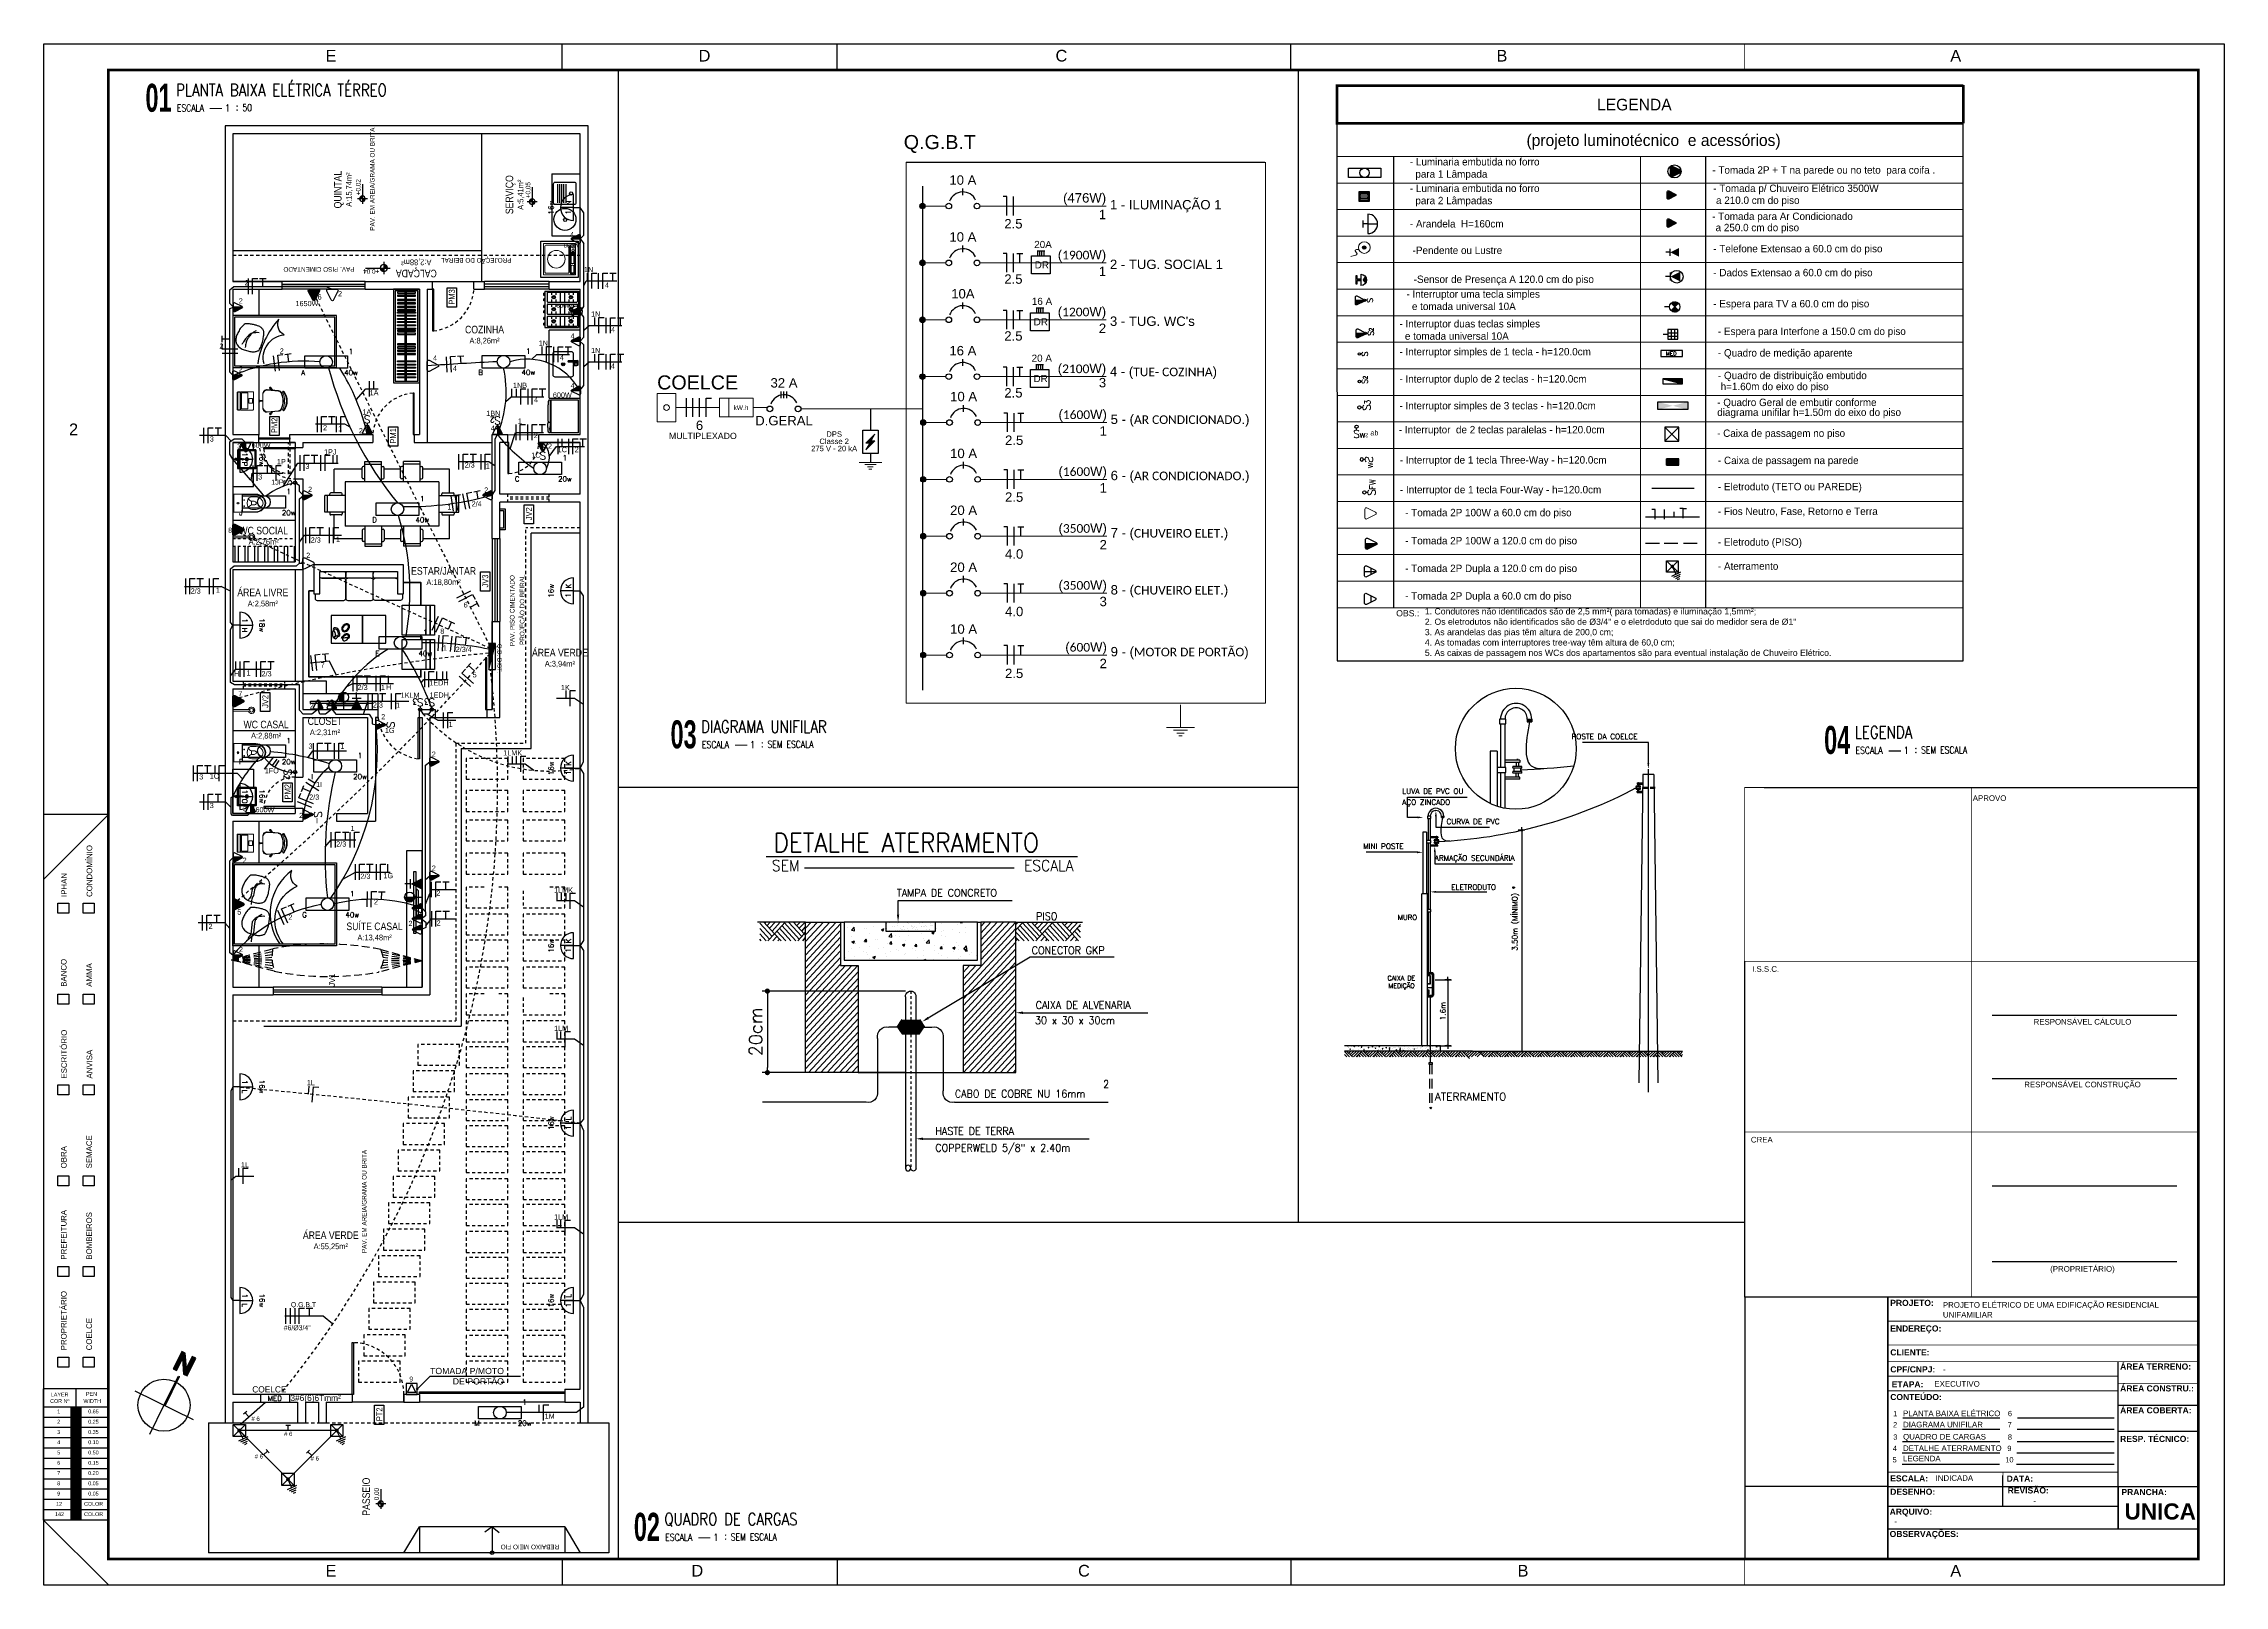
# Model space of a CAD drawing. Header units: millimetres. Extents: x 3024 to 3241, y 1222 to 4586.
# Drawn here: x 3156.6 to 3240.7, y 1221.6 to 1281 of the extents above; entities outside this region: 1.
import ezdxf
from ezdxf.enums import TextEntityAlignment as Align

# ---------------------------------------------------------------- set-up
doc = ezdxf.new("R2010")
doc.units = ezdxf.units.MM
for name, pattern in [('CENTER2', [28.575, 19.05, -3.175, 3.175, -3.175]), ('CONTINU', [0]), ('CONTINUO', [0]), ('DASHDOT', [1, 0.5, -0.25, 0, -0.25]), ('DASHDOT2', [0.5, 0.25, -0.125, 0, -0.125]), ('DASHED', [0.75, 0.5, -0.25]), ('DASHED2', [0.375, 0.25, -0.125]), ('HIDDEN2', [0.1875, 0.125, -0.0625])]:
    doc.linetypes.add(name, pattern=pattern)
for name, color, linetype in [('-HIDRO', 8, 'Continuous'), ('01', 4, 'Continuous'), ('02', 2, 'Continuous'), ('050', 7, 'Continuous'), ('06', 2, 'Continuous'), ('1', 1, 'Continuous'), ('a-pem-m', 6, 'Continuous'), ('A-PEN-R', 1, 'Continuous'), ('A-PEN-Y', 2, 'Continuous'), ('A-TXT-Y', 8, 'Continuous'), ('AR-AUX1', 1, 'Continuous'), ('AR-AUX2', 2, 'Continuous'), ('AR-MOB', 252, 'Continuous'), ('CABO-ILUM', 3, 'Continuous'), ('CABO.ILUMI.SOLO', 6, 'Continuous'), ('CABO50', 190, 'CABO50ESC100'), ('COTAS', 7, 'Continuous'), ('COTAS01', 7, 'Continuous'), ('DIVERSOS', 1, 'Continuous'), ('E-txt-g', 3, 'Continuous'), ('eletroduto parede e teto', 2, 'CONTINU'), ('eletroduto_chao', 2, 'HIDDEN2'), ('ESPECIFICAÇÃO02', 7, 'Continuous'), ('ESQUADRIA', 2, 'Continuous'), ('FIACAO', 1, 'Continuous'), ('LAY-OUT03', 6, 'Continuous'), ('LAY-OUT04', 4, 'Continuous'), ("LINHA - PROJETU'S", 1, 'Continuous'), ('LUMINO', 4, 'Continuous'), ('P2', 1, 'Continuous'), ('PAR-W', 7, 'Continuous'), ('PONTOS_ELETRICOS', 2, 'Continuous'), ("PRANCHA - PROJETU'S", 7, 'Continuous'), ('SOMENTE_TUBULACAO', 2, 'Continuous'), ('TEXTO', 3, 'Continuous'), ('TEXTO2', 3, 'Continuous'), ('TEXTOS', 2, 'Continuous'), ('TOMADAS', 10, 'Continuous'), ('TXT_0', 7, 'Continuous')]:
    doc.layers.add(name, color=color, linetype=linetype)
for name, color, linetype, lineweight in [('DI-Disjuntor', 1, 'Continuous', 30), ('DI-Linhas do diagrama', 9, 'Continuous', 20), ('DI-Textos do diagrama', 7, 'Continuous', 20), ('DI-Título do diagrama', 3, 'Continuous', 30), ('E-Lay-9', 9, 'Continuous', 9), ('E-Txt-W', 7, 'Continuous', 20), ('E-TXT-Y', 2, 'Continuous', 40), ('LEGENDA', 7, 'Continuous', 0)]:
    doc.layers.add(name, color=color, linetype=linetype, lineweight=lineweight)
doc.styles.add('ARIAL', font='arial.ttf', dxfattribs={"height": 2})
doc.styles.add('CARIMBO_DADOS', font='arial.ttf', dxfattribs={"height": 0.1})
doc.styles.add('CENTURY', font='GOTHIC.TTF')
doc.styles.add('F2', font='ARIALN.TTF')
doc.styles.add('HELVET', font='HELVET.SHX')
doc.styles.add('INTERRUPTOR', font='romant', dxfattribs={"height": 0.6})
doc.styles.add('PADRAO_TXT', font='romans.shx')
doc.styles.add('REG140', font='romans.shx', dxfattribs={"width": 0.8, "height": 0.35})
doc.styles.add('REG60', font='romans.shx', dxfattribs={"width": 0.8, "height": 0.15})
doc.styles.add('REG80', font='romans.shx', dxfattribs={"width": 0.8, "height": 0.2})
doc.styles.add('ROMANS', font='romans__.ttf', dxfattribs={"height": 0.1})
doc.styles.add('SANSSERIF2', font='sanssb__.ttf', dxfattribs={"width": 0.8})
doc.styles.get("Standard").update_dxf_attribs({"font": 'arial.ttf'})
doc.styles.add('TEXTOS', font='romans.shx', dxfattribs={"height": 0.1})
doc.linetypes.add('CABO50ESC100', pattern='A,0.4,-0.2,["+",Standard,S=0.2,R=0,X=-0.0666,Y=-0.1],-0.2', length=0.8)
doc.dimstyles.new('COTAS_EXTERNAS', dxfattribs={"dimtxt": 0.1, "dimasz": 0.01, "dimexe": 0, "dimexo": 0, "dimgap": 0.07, "dimtad": 1, "dimzin": 5, "dimdsep": 46, "dimtxsty": 'CARIMBO_DADOS', "dimblk1": 'CIRCULOS', "dimblk2": 'CIRCULOS', "dimsah": 1, "dimcen": 0, "dimse1": 1, "dimse2": 1, "dimclrd": 8, "dimclre": 8, "dimclrt": 230, "dimadec": 0, "dimazin": 0, "dimtfac": 100, "dimtix": 1, "dimtmove": 2, "dimatfit": 3, "dimldrblk": 'CIRCULOS', "dimfxl": 1, "dimtolj": 1, "dimtzin": 5, "dimarcsym": 0})

# ---------------------------------------------------------------- blocks, each defined once
blk = doc.blocks.new('TXT-AMB75')
at = {"layer": 'E-txt-g', "style": 'REG80', "width": 0.8, "flags": 8}
blk.add_attdef('TXT', text='', height=0.2, dxfattribs=at).set_placement((0.005, 0.296), align=Align.CENTER)
at = {"layer": 'E-Txt-W', "style": 'REG60', "width": 0.8, "flags": 8}
blk.add_attdef('TXT', text='', height=0.15, dxfattribs=at).set_placement((0.005, 0.027), align=Align.CENTER)
blk = doc.blocks.new('GELAD-VS')
at = {"color": 8}
blk.add_line((-0.096, -0.313), (-0.096, -0.315), dxfattribs=at)
for points in [[(-0.295, 0.27), (0.34, 0.27)], [(-0.295, 0.27), (-0.295, -0.252)], [(0.34, 0.27), (0.34, -0.252)], [(-0.295, -0.252), (0.34, -0.252)], [(-0.292, -0.267), (-0.292, -0.286), (-0.291, -0.29), (-0.291, -0.294), (-0.289, -0.298), (-0.286, -0.301), (-0.283, -0.304), (-0.28, -0.306), (-0.276, -0.308), (-0.272, -0.309), (-0.269, -0.309), (-0.265, -0.31), (-0.261, -0.31), (-0.258, -0.31), (-0.254, -0.311), (-0.251, -0.311), (-0.247, -0.312), (-0.243, -0.312), (-0.24, -0.312), (-0.236, -0.313), (-0.232, -0.313), (-0.228, -0.313), (-0.225, -0.314), (-0.221, -0.314), (-0.218, -0.314), (-0.214, -0.315), (-0.21, -0.315), (-0.206, -0.315), (-0.203, -0.315), (-0.199, -0.315), (-0.196, -0.315), (-0.192, -0.316), (-0.188, -0.316), (-0.184, -0.316), (-0.181, -0.316), (-0.177, -0.316), (-0.174, -0.316), (-0.17, -0.317), (-0.166, -0.317), (-0.162, -0.317), (-0.159, -0.317), (-0.155, -0.317), (-0.151, -0.317), (-0.148, -0.317), (-0.144, -0.317), (-0.14, -0.317), (-0.137, -0.317), (-0.133, -0.317), (-0.129, -0.316), (-0.126, -0.316), (-0.122, -0.316), (-0.118, -0.316), (-0.115, -0.316), (-0.111, -0.316), (-0.107, -0.315), (-0.104, -0.315), (-0.1, -0.315), (-0.096, -0.315)], [(-0.29, -0.265), (-0.29, -0.265), (-0.29, -0.265), (-0.29, -0.265), (-0.29, -0.265), (-0.29, -0.265), (-0.29, -0.265), (-0.291, -0.265), (-0.291, -0.265), (-0.291, -0.266), (-0.291, -0.266), (-0.291, -0.266), (-0.291, -0.266), (-0.291, -0.266), (-0.291, -0.266), (-0.291, -0.267)], [(-0.124, -0.265), (-0.29, -0.265)], [(-0.286, -0.252), (-0.286, -0.265)], [(-0.264, -0.265), (-0.264, -0.265), (-0.264, -0.265), (-0.264, -0.265), (-0.264, -0.265), (-0.264, -0.265), (-0.264, -0.265), (-0.264, -0.265), (-0.264, -0.265)], [(-0.262, -0.267), (-0.262, -0.266), (-0.262, -0.266), (-0.262, -0.266), (-0.262, -0.266), (-0.262, -0.266), (-0.262, -0.266), (-0.262, -0.265), (-0.263, -0.265), (-0.263, -0.265), (-0.263, -0.265), (-0.264, -0.265), (-0.264, -0.265)], [(-0.262, -0.267), (-0.262, -0.269)], [(-0.249, -0.283), (-0.251, -0.282), (-0.254, -0.281), (-0.256, -0.28), (-0.258, -0.278), (-0.26, -0.276), (-0.261, -0.274), (-0.262, -0.271), (-0.262, -0.269)], [(-0.112, -0.265), (-0.146, -0.275), (-0.18, -0.281), (-0.215, -0.284), (-0.249, -0.283)], [(-0.124, -0.265), (-0.122, -0.265), (-0.121, -0.265), (-0.119, -0.265), (-0.119, -0.265), (-0.118, -0.265)], [(-0.121, -0.265), (-0.122, -0.265)], [(-0.118, -0.265), (-0.118, -0.265)], [(-0.112, -0.265), (-0.113, -0.265), (-0.113, -0.265), (-0.113, -0.265), (-0.114, -0.265), (-0.114, -0.265), (-0.114, -0.265), (-0.115, -0.265), (-0.116, -0.265), (-0.116, -0.265), (-0.117, -0.265), (-0.118, -0.265), (-0.118, -0.265)], [(-0.118, -0.265), (-0.118, -0.265)], [(-0.112, -0.265), (-0.096, -0.265)], [(-0.097, -0.265), (-0.112, -0.265), (-0.112, -0.265), (-0.112, -0.265), (-0.112, -0.265), (-0.112, -0.265)], [(-0.097, -0.265), (-0.097, -0.265), (-0.097, -0.265), (-0.097, -0.265), (-0.097, -0.265), (-0.097, -0.265), (-0.097, -0.265), (-0.097, -0.265), (-0.097, -0.265), (-0.097, -0.265), (-0.097, -0.265), (-0.097, -0.265), (-0.097, -0.265)], [(-0.096, -0.265), (0.34, -0.265)], [(-0.096, -0.265), (-0.096, -0.265), (-0.096, -0.265), (-0.096, -0.265), (-0.096, -0.266)], [(-0.096, -0.265), (-0.096, -0.266)], [(-0.096, -0.265), (-0.096, -0.309)], [(-0.096, -0.265), (-0.096, -0.314), (-0.096, -0.309)], [(-0.096, -0.266), (-0.096, -0.308)], [(-0.096, -0.267), (-0.096, -0.267)], [(-0.096, -0.308), (-0.096, -0.308), (-0.096, -0.308)], [(-0.096, -0.311), (-0.096, -0.311), (-0.096, -0.311), (-0.096, -0.311), (-0.096, -0.311), (-0.096, -0.31), (-0.096, -0.31), (-0.096, -0.31), (-0.096, -0.31), (-0.096, -0.31), (-0.096, -0.31), (-0.096, -0.309), (-0.096, -0.309), (-0.096, -0.309), (-0.096, -0.308), (-0.096, -0.308)], [(-0.096, -0.309), (-0.096, -0.31)], [(-0.096, -0.31), (-0.096, -0.311)], [(-0.096, -0.311), (-0.096, -0.311)], [(-0.096, -0.311), (-0.096, -0.314)], [(-0.096, -0.312), (-0.096, -0.312)], [(-0.096, -0.313), (-0.096, -0.313)], [(-0.08, -0.314), (-0.084, -0.314), (-0.096, -0.314), (-0.096, -0.314)], [(-0.066, -0.314), (-0.071, -0.314), (-0.08, -0.314)], [(-0.066, -0.265), (-0.066, -0.265), (-0.066, -0.265), (-0.066, -0.265), (-0.066, -0.265), (-0.066, -0.265), (-0.066, -0.265), (-0.066, -0.265), (-0.066, -0.265), (-0.066, -0.265), (-0.066, -0.265), (-0.066, -0.265), (-0.066, -0.265), (-0.066, -0.265), (-0.066, -0.265), (-0.066, -0.265), (-0.066, -0.265), (-0.066, -0.265), (-0.066, -0.265), (-0.066, -0.265), (-0.066, -0.265)], [(-0.066, -0.314), (0.245, -0.315)], [(0.158, -0.265), (0.142, -0.265)], [(0.142, -0.265), (0.158, -0.265), (0.158, -0.265), (0.158, -0.265), (0.158, -0.265), (0.158, -0.265)], [(0.158, -0.265), (0.158, -0.265), (0.159, -0.265), (0.159, -0.265), (0.159, -0.265), (0.16, -0.265), (0.16, -0.265), (0.161, -0.265), (0.161, -0.265), (0.162, -0.265), (0.163, -0.265), (0.164, -0.265), (0.164, -0.265)], [(0.164, -0.265), (0.164, -0.265)], [(0.164, -0.265), (0.164, -0.265)], [(0.169, -0.265), (0.168, -0.265), (0.167, -0.265), (0.165, -0.265), (0.165, -0.265), (0.164, -0.265)], [(0.167, -0.265), (0.168, -0.265)], [(0.169, -0.265), (0.336, -0.265)], [(0.219, -0.316), (0.219, -0.316)], [(0.227, -0.316), (0.227, -0.316)], [(0.318, -0.309), (0.315, -0.309), (0.311, -0.31), (0.307, -0.31), (0.304, -0.31), (0.3, -0.311), (0.296, -0.311), (0.292, -0.312), (0.289, -0.312), (0.286, -0.312), (0.282, -0.313), (0.278, -0.313), (0.274, -0.313), (0.27, -0.314), (0.267, -0.314), (0.263, -0.314), (0.26, -0.315), (0.256, -0.315), (0.252, -0.315), (0.249, -0.315), (0.245, -0.315)], [(0.309, -0.265), (0.309, -0.265), (0.309, -0.265), (0.309, -0.265), (0.309, -0.265), (0.309, -0.265), (0.309, -0.265)], [(0.338, -0.286), (0.337, -0.29), (0.336, -0.294), (0.335, -0.298), (0.332, -0.301), (0.329, -0.304), (0.325, -0.306), (0.322, -0.308), (0.318, -0.309)], [(0.332, -0.252), (0.332, -0.265)], [(0.338, -0.266), (0.338, -0.266), (0.338, -0.266), (0.338, -0.266), (0.338, -0.266), (0.338, -0.266), (0.338, -0.266), (0.338, -0.266), (0.337, -0.265), (0.337, -0.265), (0.336, -0.265), (0.336, -0.265), (0.336, -0.265), (0.336, -0.265), (0.336, -0.265), (0.336, -0.265)], [(0.338, -0.267), (0.338, -0.286)]]:
    blk.add_lwpolyline(points, dxfattribs=at)
blk = doc.blocks.new('vaso-s')
at = {"color": 8}
for start, end in [(0, 180), (180, 0)]:
    blk.add_arc((0.08, 0), 0.0143, start, end, dxfattribs=at)
at = {"layer": 'E-Lay-9', "color": 8}
for p, q in [((0, 0.17), (0, 0)), ((0.426, 0.175), (0.005, 0.175)), ((0.16, 0.17), (0.16, 0.17)), ((0.16, 0.17), (0.16, 0)), ((0.426, 0.165), (0.165, 0.165)), ((0.17, 0), (0.17, 0.16)), ((0.213, 0.06), (0.189, 0.06)), ((0.201, 0.048), (0.201, 0.072)), ((0.341, 0.035), (0.341, 0)), ((0.391, 0.035), (0.341, 0.035)), ((0.431, 0.12), (0.346, 0.12)), ((0, -0.17), (0, 0)), ((0.426, -0.175), (0.005, -0.175)), ((0.16, -0.17), (0.16, 0)), ((0.16, -0.17), (0.16, -0.17)), ((0.426, -0.165), (0.165, -0.165)), ((0.17, 0), (0.17, -0.16)), ((0.213, -0.06), (0.189, -0.06)), ((0.201, -0.048), (0.201, -0.072)), ((0.341, -0.035), (0.341, 0)), ((0.391, -0.035), (0.341, -0.035)), ((0.431, -0.12), (0.346, -0.12))]:
    blk.add_line(p, q, dxfattribs=at)
for centre in [(0.201, 0.06), (0.201, -0.06)]:
    blk.add_circle(centre, 0.005, dxfattribs=at)
for centre, radius, start, end in [((0.005, 0.17), 0.005, 90, 180), ((0.155, 0.17), 0.005, 0, 90), ((0.165, 0.17), 0.00495, 180, 270), ((0.165, 0.16), 0.00495, 0, 90), ((0.518, -0.015), 0.262, 163.0355, 176.7233), ((0.346, 0.038), 0.0825, 90, 163.0355), ((0.375, 0.136), 0.107, 206.9395, 250.9647), ((0.391, -0.015), 0.05, 17.4576, 90), ((0.426, -0.015), 0.19, 4.5281, 90), ((0.426, -0.015), 0.18, 4.7802, 90), ((0.431, -0.015), 0.135, 6.3794, 90), ((0.005, -0.17), 0.005, 180, 270), ((0.155, -0.17), 0.005, 270, 0), ((0.165, -0.17), 0.00495, 90, 180), ((0.165, -0.16), 0.00495, 270, 0), ((0.518, 0.015), 0.262, 183.2767, 196.9645), ((0.346, -0.038), 0.0825, 196.9645, 270), ((0.375, -0.136), 0.107, 109.0353, 153.0605), ((0.391, 0.015), 0.05, 270, 342.5424), ((0.426, 0.015), 0.19, 270, 355.4719), ((0.426, 0.015), 0.18, 270, 355.2198), ((0.431, 0.015), 0.135, 270, 353.6206)]:
    blk.add_arc(centre, radius, start, end, dxfattribs=at)
blk = doc.blocks.new('Chuveiro')
at = {"layer": 'E-Lay-9', "color": 8}
for p, q in [((-0.031, 0.016), (-0.36, 0.016)), ((0.051, 0.016), (0.031, 0.016)), ((0.051, 0.016), (0.051, -0.016)), ((-0.031, -0.016), (-0.36, -0.016)), ((0.051, -0.016), (0.031, -0.016))]:
    blk.add_line(p, q, dxfattribs=at)
blk.add_circle((0, 0), 0.0348, dxfattribs=at)
for centre, radius, start, end in [((0, 0), 0.0624, 194.4775, 165.5225), ((0.009, 0), 0.0444, 339.4266, 20.5734)]:
    blk.add_arc(centre, radius, start, end, dxfattribs=at)
blk = doc.blocks.new('Fogão03_6')
at = {"layer": 'a-pem-m', "color": 8}
for p, q in [((-0.35, -0.65), (-0.35, 0)), ((-0.35, 0), (0.35, 0)), ((-0.35, 0), (0.35, 0)), ((-0.35, -0.65), (-0.35, 0)), ((-0.33, -0.59), (-0.33, -0.03)), ((-0.33, -0.59), (-0.33, -0.03)), ((-0.33, -0.103), (-0.28, -0.103)), ((-0.33, -0.103), (-0.28, -0.103)), ((-0.33, -0.186), (-0.28, -0.186)), ((-0.33, -0.186), (-0.28, -0.186)), ((-0.33, -0.269), (-0.137, -0.269)), ((-0.33, -0.269), (-0.137, -0.269)), ((-0.33, -0.351), (-0.137, -0.351)), ((-0.33, -0.351), (-0.137, -0.351)), ((-0.32, -0.02), (-0.147, -0.02)), ((-0.32, -0.02), (-0.147, -0.02)), ((-0.187, -0.103), (-0.137, -0.103)), ((-0.187, -0.103), (-0.137, -0.103)), ((-0.187, -0.186), (-0.137, -0.186)), ((-0.187, -0.186), (-0.137, -0.186)), ((-0.137, -0.59), (-0.137, -0.03)), ((-0.137, -0.59), (-0.137, -0.03)), ((-0.097, -0.59), (-0.097, -0.03)), ((-0.097, -0.59), (-0.097, -0.03)), ((-0.097, -0.103), (-0.047, -0.103)), ((-0.097, -0.103), (-0.047, -0.103)), ((-0.097, -0.186), (-0.047, -0.186)), ((-0.097, -0.186), (-0.047, -0.186)), ((-0.097, -0.269), (0.097, -0.269)), ((-0.097, -0.269), (0.097, -0.269)), ((-0.097, -0.351), (0.097, -0.351)), ((-0.097, -0.351), (0.097, -0.351)), ((-0.087, -0.02), (0.087, -0.02)), ((-0.087, -0.02), (0.087, -0.02)), ((0.047, -0.103), (0.097, -0.103)), ((0.047, -0.103), (0.097, -0.103)), ((0.047, -0.186), (0.097, -0.186)), ((0.047, -0.186), (0.097, -0.186)), ((0.097, -0.59), (0.097, -0.03)), ((0.097, -0.59), (0.097, -0.03)), ((0.137, -0.59), (0.137, -0.03)), ((0.137, -0.59), (0.137, -0.03)), ((0.137, -0.103), (0.187, -0.103)), ((0.137, -0.103), (0.187, -0.103)), ((0.137, -0.186), (0.187, -0.186)), ((0.137, -0.186), (0.187, -0.186)), ((0.137, -0.269), (0.33, -0.269)), ((0.137, -0.269), (0.33, -0.269)), ((0.137, -0.351), (0.33, -0.351)), ((0.137, -0.351), (0.33, -0.351)), ((0.147, -0.02), (0.32, -0.02)), ((0.147, -0.02), (0.32, -0.02)), ((0.28, -0.103), (0.33, -0.103)), ((0.28, -0.103), (0.33, -0.103)), ((0.28, -0.186), (0.33, -0.186)), ((0.28, -0.186), (0.33, -0.186)), ((0.33, -0.59), (0.33, -0.03)), ((0.33, -0.59), (0.33, -0.03)), ((0.35, -0.65), (0.35, 0)), ((0.35, -0.65), (0.35, 0)), ((-0.35, -0.65), (0.35, -0.65)), ((-0.35, -0.65), (0.35, -0.65)), ((-0.33, -0.434), (-0.28, -0.434)), ((-0.33, -0.434), (-0.28, -0.434)), ((-0.33, -0.517), (-0.28, -0.517)), ((-0.33, -0.517), (-0.28, -0.517)), ((-0.32, -0.6), (-0.147, -0.6)), ((-0.32, -0.6), (-0.147, -0.6)), ((-0.307, -0.65), (-0.307, -0.67)), ((-0.307, -0.65), (-0.307, -0.67)), ((-0.267, -0.66), (-0.307, -0.66)), ((-0.267, -0.66), (-0.307, -0.66)), ((-0.267, -0.67), (-0.307, -0.67)), ((-0.267, -0.67), (-0.307, -0.67)), ((-0.267, -0.65), (-0.267, -0.67)), ((-0.267, -0.65), (-0.267, -0.67)), ((-0.2, -0.65), (-0.2, -0.67)), ((-0.2, -0.65), (-0.2, -0.67)), ((-0.16, -0.66), (-0.2, -0.66)), ((-0.16, -0.66), (-0.2, -0.66)), ((-0.16, -0.67), (-0.2, -0.67)), ((-0.16, -0.67), (-0.2, -0.67)), ((-0.187, -0.434), (-0.137, -0.434)), ((-0.187, -0.434), (-0.137, -0.434)), ((-0.187, -0.517), (-0.137, -0.517)), ((-0.187, -0.517), (-0.137, -0.517)), ((-0.16, -0.65), (-0.16, -0.67)), ((-0.16, -0.65), (-0.16, -0.67)), ((-0.097, -0.434), (-0.047, -0.434)), ((-0.097, -0.434), (-0.047, -0.434)), ((-0.097, -0.517), (-0.047, -0.517)), ((-0.097, -0.517), (-0.047, -0.517)), ((-0.087, -0.6), (0.087, -0.6)), ((-0.087, -0.6), (0.087, -0.6)), ((-0.073, -0.65), (-0.073, -0.67)), ((-0.073, -0.65), (-0.073, -0.67)), ((-0.034, -0.66), (-0.073, -0.66)), ((-0.034, -0.66), (-0.073, -0.66)), ((-0.034, -0.67), (-0.073, -0.67)), ((-0.034, -0.67), (-0.073, -0.67)), ((-0.034, -0.65), (-0.034, -0.67)), ((-0.034, -0.65), (-0.034, -0.67)), ((0.034, -0.65), (0.034, -0.67)), ((0.034, -0.65), (0.034, -0.67)), ((0.073, -0.66), (0.034, -0.66)), ((0.073, -0.66), (0.034, -0.66)), ((0.073, -0.67), (0.034, -0.67)), ((0.073, -0.67), (0.034, -0.67)), ((0.047, -0.434), (0.097, -0.434)), ((0.047, -0.434), (0.097, -0.434)), ((0.047, -0.517), (0.097, -0.517)), ((0.047, -0.517), (0.097, -0.517)), ((0.073, -0.65), (0.073, -0.67)), ((0.073, -0.65), (0.073, -0.67)), ((0.137, -0.434), (0.187, -0.434)), ((0.137, -0.434), (0.187, -0.434)), ((0.137, -0.517), (0.187, -0.517)), ((0.137, -0.517), (0.187, -0.517)), ((0.147, -0.6), (0.32, -0.6)), ((0.147, -0.6), (0.32, -0.6)), ((0.16, -0.65), (0.16, -0.67)), ((0.16, -0.65), (0.16, -0.67)), ((0.2, -0.66), (0.16, -0.66)), ((0.2, -0.66), (0.16, -0.66)), ((0.2, -0.67), (0.16, -0.67)), ((0.2, -0.67), (0.16, -0.67)), ((0.2, -0.65), (0.2, -0.67)), ((0.2, -0.65), (0.2, -0.67)), ((0.267, -0.65), (0.267, -0.67)), ((0.267, -0.65), (0.267, -0.67)), ((0.307, -0.66), (0.267, -0.66)), ((0.307, -0.66), (0.267, -0.66)), ((0.307, -0.67), (0.267, -0.67)), ((0.307, -0.67), (0.267, -0.67)), ((0.28, -0.434), (0.33, -0.434)), ((0.28, -0.434), (0.33, -0.434)), ((0.28, -0.517), (0.33, -0.517)), ((0.28, -0.517), (0.33, -0.517)), ((0.307, -0.65), (0.307, -0.67)), ((0.307, -0.65), (0.307, -0.67))]:
    blk.add_line(p, q, dxfattribs=at)
for centre, radius in [((-0.233, -0.144), 0.0341), ((-0.233, -0.144), 0.0341), ((-0.233, -0.144), 0.02), ((-0.233, -0.144), 0.02), ((0, -0.144), 0.0341), ((0, -0.144), 0.0341), ((0, -0.144), 0.02), ((0, -0.144), 0.02), ((0.233, -0.144), 0.0341), ((0.233, -0.144), 0.0341), ((0.233, -0.144), 0.02), ((0.233, -0.144), 0.02), ((-0.233, -0.476), 0.0341), ((-0.233, -0.476), 0.0341), ((-0.233, -0.476), 0.02), ((-0.233, -0.476), 0.02), ((0, -0.476), 0.0341), ((0, -0.476), 0.0341), ((0, -0.476), 0.02), ((0, -0.476), 0.02), ((0.233, -0.476), 0.0341), ((0.233, -0.476), 0.0341), ((0.233, -0.476), 0.02), ((0.233, -0.476), 0.02)]:
    blk.add_circle(centre, radius, dxfattribs=at)
for centre, start, end in [((-0.32, -0.03), 89.9995, 179.9996), ((-0.32, -0.03), 89.9995, 179.9996), ((-0.147, -0.03), 359.9996, 89.9995), ((-0.147, -0.03), 359.9996, 89.9995), ((-0.087, -0.03), 89.9995, 179.9996), ((-0.087, -0.03), 89.9995, 179.9996), ((0.087, -0.03), 359.9996, 89.9995), ((0.087, -0.03), 359.9996, 89.9995), ((0.147, -0.03), 89.9995, 179.9996), ((0.147, -0.03), 89.9995, 179.9996), ((0.32, -0.03), 359.9996, 89.9995), ((0.32, -0.03), 359.9996, 89.9995), ((-0.32, -0.59), 179.9996, 269.9995), ((-0.32, -0.59), 179.9996, 269.9995), ((-0.147, -0.59), 269.9995, 359.9996), ((-0.147, -0.59), 269.9995, 359.9996), ((-0.087, -0.59), 179.9996, 269.9995), ((-0.087, -0.59), 179.9996, 269.9995), ((0.087, -0.59), 269.9995, 359.9996), ((0.087, -0.59), 269.9995, 359.9996), ((0.147, -0.59), 179.9996, 269.9995), ((0.147, -0.59), 179.9996, 269.9995), ((0.32, -0.59), 269.9995, 359.9996), ((0.32, -0.59), 269.9995, 359.9996)]:
    blk.add_arc(centre, 0.01, start, end, dxfattribs=at)
blk = doc.blocks.new('Cadeira')
at = {"layer": 'E-Lay-9', "color": 8}
for p, q in [((-0.139, 0), (0.139, 0)), ((-0.009, 0.054), (-0.009, 0.077)), ((-0.008, 0), (-0.008, 0.043)), ((-0.008, 0.043), (-0.006, 0.043)), ((0.006, 0.043), (0.007, 0.043)), ((0.007, 0), (0.007, 0.043)), ((0.01, 0.054), (0.01, 0.077)), ((-0.25, -0.159), (-0.265, -0.141)), ((-0.236, -0.147), (-0.251, -0.129)), ((-0.24, -0.165), (-0.241, -0.166)), ((-0.213, -0.185), (-0.241, -0.166)), ((-0.23, -0.156), (-0.231, -0.158)), ((-0.214, -0.162), (-0.23, -0.156)), ((-0.219, -0.084), (-0.2, -0.302)), ((-0.209, -0.094), (-0.19, -0.298)), ((-0.017, -0.396), (-0.017, -0.42)), ((0.017, -0.396), (0.017, -0.42)), ((0.209, -0.094), (0.19, -0.298)), ((0.219, -0.084), (0.2, -0.302)), ((0.213, -0.185), (0.241, -0.166)), ((0.214, -0.162), (0.23, -0.156)), ((0.23, -0.156), (0.231, -0.158)), ((0.236, -0.147), (0.251, -0.129)), ((0.24, -0.165), (0.241, -0.166)), ((0.25, -0.159), (0.265, -0.141))]:
    blk.add_line(p, q, dxfattribs=at)
blk.add_lwpolyline([(0.163, -0.381, -0.237888), (-0.163, -0.381, 0.605717), (-0.174, -0.395, 0.122717), (-0.17, -0.4, 0.323529), (0.17, -0.4, 0.122717), (0.174, -0.395, 0.605717)], format="xyb", close=True, dxfattribs=at)
for centre in [(0, 0.047), (-0.238, -0.158), (0.238, -0.158)]:
    blk.add_circle(centre, 0.005, dxfattribs=at)
for centre, radius, start, end in [((-0.139, -0.08), 0.08, 90, 182.5692), ((0, 0.065), 0.015, 281.6334, 257.4537), ((0, 0.048), 0.0075, 221.8103, 318.1897), ((0.139, -0.08), 0.08, 357.4308, 90), ((-0.25, -0.144), 0.015, 322.5463, 298.3666), ((-0.239, -0.157), 0.0075, 261.8103, 358.1897), ((-0.12, -0.089), 0.0887, 95.5925, 183.2522), ((-0.13, -0.296), 0.07, 185.1212, 243.6047), ((-0.12, -0.292), 0.07, 185.2999, 245.7361), ((-0.182, -0.396), 0.00782, 29.8109, 225.3255), ((-0.163, -0.39), 0.0275, 205.1455, 233.4571), ((0, -0.165), 0.305, 234.1238, 305.8762), ((-0.163, -0.39), 0.0125, 205.1455, 233.1301), ((0, -0.034), 0.362, 243.6047, 296.3953), ((0, -0.025), 0.362, 245.7361, 294.2639), ((0.12, -0.089), 0.0887, 356.7478, 84.4075), ((0.12, -0.292), 0.07, 294.2639, 354.7001), ((0.13, -0.296), 0.07, 296.3953, 354.8788), ((0.182, -0.396), 0.00782, 314.6745, 150.1891), ((0.163, -0.39), 0.0275, 306.5429, 334.8545), ((0.239, -0.157), 0.0075, 181.8103, 278.1897), ((0.25, -0.144), 0.015, 241.6334, 217.4537)]:
    blk.add_arc(centre, radius, start, end, dxfattribs=at)
blk = doc.blocks.new('Notebook')
at = {"layer": 'E-Lay-9', "color": 8}
for p, q in [((-0.175, 0.305), (-0.175, 0.3)), ((-0.175, 0.3), (-0.175, 0.265)), ((0.165, 0.315), (-0.165, 0.315)), ((-0.165, 0.255), (0.165, 0.255)), ((0.175, 0.3), (0.175, 0.305)), ((0.175, 0.265), (0.175, 0.3))]:
    blk.add_line(p, q, dxfattribs=at)
for points in [[(-0.165, 0), (0.165, 0, 0.414214), (0.175, 0.01), (0.175, 0.24, 0.414214), (0.165, 0.25), (-0.165, 0.25, 0.414214), (-0.175, 0.24), (-0.175, 0.01, 0.414214)], [(-0.165, 0.26), (0.165, 0.26, 0.414214), (0.17, 0.265), (0.17, 0.295, 0.414214), (0.165, 0.3), (-0.165, 0.3, 0.414214), (-0.17, 0.295), (-0.17, 0.265, 0.414214)]]:
    blk.add_lwpolyline(points, format="xyb", close=True, dxfattribs=at)
for points in [[(-0.155, 0.11), (0.155, 0.11), (0.155, 0.23), (-0.155, 0.23)], [(-0.105, 0.25), (-0.145, 0.25), (-0.145, 0.255), (-0.105, 0.255)], [(-0.045, 0.02), (0.045, 0.02), (0.045, 0.09), (-0.045, 0.09)], [(0.105, 0.25), (0.145, 0.25), (0.145, 0.255), (0.105, 0.255)]]:
    blk.add_lwpolyline(points, close=True, dxfattribs=at)
for centre, start, end in [((-0.165, 0.305), 90, 180), ((-0.165, 0.265), 180, 270), ((0.165, 0.305), 0, 90), ((0.165, 0.265), 270, 360)]:
    blk.add_arc(centre, 0.01, start, end, dxfattribs=at)
blk = doc.blocks.new('SALLA')
at = {"layer": 'AR-MOB', "color": 8}
for p, q in [((2372.901, 1146.027), (2372.175, 1146.027)), ((2372.175, 1146.027), (2372.175, 1145.826)), ((2372.175, 1145.916), (2372.901, 1145.916)), ((2372.901, 1145.826), (2372.901, 1146.027)), ((2373.727, 1146.027), (2373, 1146.027)), ((2373, 1146.027), (2373, 1145.826)), ((2373, 1145.916), (2373.727, 1145.916)), ((2373.727, 1145.826), (2373.727, 1146.027)), ((2372.175, 1145.826), (2372.175, 1145.245)), ((2372.901, 1145.245), (2372.901, 1145.826)), ((2373, 1145.826), (2373, 1145.245)), ((2373.727, 1145.245), (2373.727, 1145.826)), ((2372.175, 1145.245), (2372.901, 1145.245)), ((2373, 1145.245), (2373.727, 1145.245))]:
    blk.add_line(p, q, dxfattribs=at)
for points in [[(2372.901, 1145.916), (2372.175, 1145.916), (2372.175, 1145.826), (2372.901, 1145.826)], [(2373.727, 1145.916), (2373, 1145.916), (2373, 1145.826), (2373.727, 1145.826)], [(2373.474, 1144.291), (2372.814, 1144.291), (2372.814, 1144.848), (2373.474, 1144.848)], [(2374.001, 1143.261), (2374.538, 1143.261), (2374.538, 1145.136), (2374.001, 1145.136), (2374.001, 1145.278), (2374.695, 1145.278), (2374.695, 1143.118), (2374.001, 1143.118), (2374.001, 1143.261)], [(2373.474, 1143.535), (2372.814, 1143.535), (2372.814, 1144.291), (2373.474, 1144.291)], [(2374.421, 1143.886), (2374.491, 1143.886)]]:
    blk.add_lwpolyline(points, close=True, dxfattribs=at)
at = {"layer": 'AR-MOB', "color": 8, "lineweight": 60}
for points in [[(2372.175, 1145.698), (2371.996, 1145.698), (2371.996, 1142.997), (2374.07, 1142.997)], [(2373, 1145.698), (2372.901, 1145.698)], [(2374.271, 1145.278), (2374.271, 1145.698), (2373.727, 1145.698)], [(2373.697, 1142.997), (2374.071, 1142.997), (2374.071, 1143.118)]]:
    blk.add_lwpolyline(points, dxfattribs=at)
at = {"layer": 'AR-MOB', "color": 8}
for points in [[(2374.001, 1145.25), (2373.887, 1145.25, 0.414214), (2373.84, 1145.202), (2373.84, 1144.596, 0.414214), (2373.887, 1144.548), (2374.326, 1144.548, -0.414214), (2374.373, 1144.501), (2374.373, 1143.933, 0.414214), (2374.421, 1143.886, 0.414214), (2374.373, 1143.838, 0.414214), (2374.326, 1143.886, 0.414214), (2374.373, 1143.933)], [(2374.373, 1145.088), (2374.373, 1144.596, 0.414214), (2374.421, 1144.548)], [(2373.887, 1143.886), (2374.326, 1143.886), (2373.887, 1143.886, -0.414214), (2373.84, 1143.933), (2373.84, 1144.501, -0.414214), (2373.887, 1144.548)], [(2374.373, 1144.501, -0.414214), (2374.421, 1144.548), (2374.491, 1144.548)], [(2374.538, 1144.501, 0.414214), (2374.491, 1144.548, 0.414214), (2374.538, 1144.596)], [(2374.001, 1143.147), (2373.887, 1143.147, -0.414214), (2373.84, 1143.194), (2373.84, 1143.838, -0.414214), (2373.887, 1143.886)], [(2374.373, 1143.308), (2374.373, 1143.838), (2374.373, 1143.308, 0.414214), (2374.421, 1143.261)], [(2374.538, 1143.838, 0.414214), (2374.491, 1143.886, 0.414214), (2374.538, 1143.933)]]:
    blk.add_lwpolyline(points, format="xyb", dxfattribs=at)
for centre, radius, start, end in [((2374.326, 1145.088), 0.0475, 0, 90), ((2374.421, 1145.088), 0.0475, 90, 180), ((2374.31, 1144.611), 0.0646, 283.6836, 346.3164)]:
    blk.add_arc(centre, radius, start, end, dxfattribs=at)
for centre, major_axis, start_param, end_param in [((2372.939, 1143.881), (-0.0616, -0.0616), 3.141593, 9.424778), ((2373.181, 1143.881), (-0.0616, -0.0616), 3.141593, 9.424778), ((2373.034, 1143.637), (0.116, 0), 0, 6.283185)]:
    blk.add_ellipse(centre, major_axis=major_axis, ratio=0.629629, start_param=start_param, end_param=end_param, dxfattribs=at)
for points in [[(2373.017, 1143.959), (2373.006, 1143.97), (2372.99, 1143.976), (2372.945, 1143.978), (2372.915, 1143.964), (2372.962, 1143.919), (2372.945, 1143.89), (2372.939, 1143.838), (2372.945, 1143.814), (2372.979, 1143.786), (2372.907, 1143.784), (2372.951, 1143.794), (2372.973, 1143.807), (2373.02, 1143.851), (2373.04, 1143.891), (2373.031, 1143.938), (2373.026, 1143.95), (2373.017, 1143.959)], [(2373.259, 1143.959), (2373.248, 1143.97), (2373.232, 1143.976), (2373.187, 1143.978), (2373.157, 1143.964), (2373.108, 1143.919), (2373.09, 1143.89), (2373.084, 1143.838), (2373.091, 1143.814), (2373.125, 1143.786), (2373.149, 1143.784), (2373.193, 1143.794), (2373.215, 1143.807), (2373.262, 1143.851), (2373.282, 1143.891), (2373.273, 1143.938), (2373.268, 1143.95), (2373.259, 1143.959)], [(2373.18, 1143.637), (2373.18, 1143.658), (2373.171, 1143.678), (2373.131, 1143.722), (2373.088, 1143.737), (2373, 1143.742), (2372.955, 1143.73), (2372.997, 1143.687), (2372.982, 1143.659), (2372.987, 1143.6), (2372.911, 1143.575), (2372.962, 1143.643), (2372.995, 1143.635), (2373.081, 1143.632), (2373.137, 1143.551), (2373.174, 1143.603), (2373.18, 1143.62), (2373.18, 1143.637)]]:
    blk.add_open_spline(points, degree=3, knots=[0, 0, 0, 0, 0.519046, 0.519046, 1.493507, 1.493507, 2.470493, 2.470493, 3.20228, 3.20228, 3.934067, 3.934067, 4.665854, 4.665854, 5.866303, 5.866303, 6.283185, 6.283185, 6.283185, 6.283185], dxfattribs=at)
blk = doc.blocks.new('A$C118B4C87')
at = {"layer": 'COTAS01', "color": 8}
for p, q in [((0.717, 1.487), (0.181, 1.487)), ((0.181, 1.029), (0.181, 1.487)), ((1.46, 1.487), (1.143, 1.487)), ((2.404, 1.487), (1.885, 1.487)), ((2.404, 1.029), (2.404, 1.487)), ((0.181, 0.146), (0.181, 0.604)), ((2.404, 0.146), (2.404, 0.604)), ((0.717, 0.146), (0.181, 0.146)), ((1.46, 0.146), (1.143, 0.146)), ((2.404, 0.146), (1.885, 0.146))]:
    blk.add_line(p, q, dxfattribs=at)
blk.add_arc((1.123, 0.115), 0.02, 270, 0, dxfattribs=at)
at = {"layer": 'LAY-OUT03', "color": 8}
for p, q in [((0.717, 1.321), (0.717, 1.519)), ((0.77, 1.539), (0.737, 1.539)), ((0.77, 1.301), (0.737, 1.301)), ((0.77, 1.633), (1.09, 1.633)), ((0.77, 1.242), (0.77, 1.633)), ((0.77, 1.585), (1.09, 1.585)), ((1.09, 1.242), (1.09, 1.633)), ((1.09, 1.539), (1.123, 1.539)), ((1.09, 1.301), (1.123, 1.301)), ((1.143, 1.321), (1.143, 1.519)), ((1.46, 1.321), (1.46, 1.519)), ((1.512, 1.539), (1.48, 1.539)), ((1.512, 1.301), (1.48, 1.301)), ((1.833, 1.633), (1.512, 1.633)), ((1.512, 1.242), (1.512, 1.633)), ((1.833, 1.585), (1.512, 1.585)), ((1.833, 1.242), (1.833, 1.633)), ((1.833, 1.539), (1.865, 1.539)), ((1.833, 1.301), (1.865, 1.301)), ((1.885, 1.321), (1.885, 1.519)), ((0, 0.657), (0, 0.977)), ((0.391, 0.977), (0, 0.977)), ((0.048, 0.657), (0.048, 0.977)), ((0.095, 0.977), (0.095, 1.009)), ((0.312, 1.029), (0.115, 1.029)), ((0.332, 0.977), (0.332, 1.009)), ((2.193, 0.977), (2.584, 0.977)), ((2.252, 0.977), (2.252, 1.009)), ((2.272, 1.029), (2.47, 1.029)), ((2.49, 0.977), (2.49, 1.009)), ((2.536, 0.657), (2.536, 0.977)), ((2.584, 0.657), (2.584, 0.977)), ((0.391, 0.657), (0, 0.657)), ((0.095, 0.657), (0.095, 0.624)), ((0.312, 0.604), (0.115, 0.604)), ((0.332, 0.657), (0.332, 0.624)), ((2.193, 0.657), (2.584, 0.657)), ((2.252, 0.657), (2.252, 0.624)), ((2.272, 0.604), (2.47, 0.604)), ((2.49, 0.657), (2.49, 0.624)), ((0.717, 0.312), (0.717, 0.115)), ((0.77, 0.332), (0.737, 0.332)), ((0.77, 0.095), (0.737, 0.095)), ((0.77, 0.391), (0.77, 0)), ((0.77, 0.048), (1.09, 0.048)), ((0.77, 0), (1.09, 0)), ((1.09, 0.391), (1.09, 0)), ((1.09, 0.332), (1.123, 0.332)), ((1.09, 0.095), (1.123, 0.095)), ((1.143, 0.312), (1.143, 0.115)), ((1.46, 0.312), (1.46, 0.115)), ((1.512, 0.332), (1.48, 0.332)), ((1.512, 0.095), (1.48, 0.095)), ((1.512, 0.391), (1.512, 0)), ((1.833, 0.048), (1.512, 0.048)), ((1.833, 0), (1.512, 0)), ((1.833, 0.391), (1.833, 0)), ((1.833, 0.332), (1.865, 0.332)), ((1.833, 0.095), (1.865, 0.095)), ((1.885, 0.312), (1.885, 0.115))]:
    blk.add_line(p, q, dxfattribs=at)
for centre, start, end in [((0.737, 1.519), 90, 180), ((0.737, 1.321), 180, 270), ((1.123, 1.519), 360, 90), ((1.123, 1.321), 270, 0), ((1.48, 1.519), 90, 180), ((1.48, 1.321), 180, 270), ((1.865, 1.519), 360, 90), ((1.865, 1.321), 270, 0), ((0.115, 1.009), 90, 180), ((0.312, 1.009), 0, 90), ((2.272, 1.009), 90, 180), ((2.47, 1.009), 0, 90), ((0.115, 0.624), 180, 270), ((0.312, 0.624), 270, 360), ((2.272, 0.624), 180, 270), ((2.47, 0.624), 270, 360), ((0.737, 0.312), 90, 180), ((0.737, 0.115), 180, 270), ((1.123, 0.312), 0, 90), ((1.48, 0.312), 90, 180), ((1.48, 0.115), 180, 270), ((1.865, 0.312), 0, 90), ((1.865, 0.115), 270, 0)]:
    blk.add_arc(centre, 0.02, start, end, dxfattribs=at)
at = {"layer": 'LAY-OUT04', "color": 8}
for p, q in [((0.391, 1.242), (0.391, 0.391)), ((2.193, 1.242), (0.391, 1.242)), ((2.193, 1.242), (2.193, 0.391)), ((2.193, 0.391), (0.391, 0.391))]:
    blk.add_line(p, q, dxfattribs=at)
blk = doc.blocks.new('NIVEL')
at = {"layer": 'DIVERSOS'}
h = blk.add_hatch(color=7, dxfattribs=at)
h.paths.add_polyline_path([(0, 0.137, 0.414214), (-0.137, 0), (0, 0)])
h.paths.add_polyline_path([(0, 0), (0, -0.137, 0.414214), (0.137, 0)])
at = {"layer": 'DIVERSOS', "color": 7}
for p, q in [((0.709, 0), (-0.242, 0)), ((0, 0.242), (0, -0.242))]:
    blk.add_line(p, q, dxfattribs=at)
blk.add_circle((0, 0), 0.137, dxfattribs=at)
blk = doc.blocks.new('Maquina de Lavar')
at = {"layer": 'E-Lay-9', "color": 8}
for p, q in [((0.3, 0), (-0.3, 0)), ((-0.3, 0), (-0.3, -0.62)), ((-0.08, -0.01), (-0.28, -0.01)), ((-0.28, -0.01), (-0.28, -0.1)), ((0.28, -0.1), (-0.28, -0.1)), ((0.27, -0.13), (-0.27, -0.13)), ((-0.27, -0.13), (-0.27, -0.57)), ((0.25, -0.11), (-0.25, -0.11)), ((-0.25, -0.11), (-0.25, -0.13)), ((-0.136, -0.085), (-0.136, -0.01)), ((-0.086, -0.025), (-0.136, -0.025)), ((-0.086, -0.04), (-0.136, -0.04)), ((-0.086, -0.055), (-0.136, -0.055)), ((-0.086, -0.07), (-0.136, -0.07)), ((0.085, -0.085), (-0.136, -0.085)), ((-0.086, -0.085), (-0.086, -0.01)), ((-0.08, -0.01), (-0.08, -0.02)), ((0.28, -0.02), (-0.08, -0.02)), ((0.085, -0.035), (-0.065, -0.035)), ((0.085, -0.085), (0.085, -0.035)), ((0.115, -0.07), (0.115, -0.05)), ((0.25, -0.035), (0.13, -0.035)), ((0.25, -0.085), (0.13, -0.085)), ((0.25, -0.13), (0.25, -0.11)), ((0.265, -0.07), (0.265, -0.05)), ((0.27, -0.57), (0.27, -0.13)), ((0.28, -0.1), (0.28, -0.02)), ((0.3, -0.62), (0.3, 0)), ((-0.3, -0.62), (0.3, -0.62)), ((-0.25, -0.59), (0.25, -0.59))]:
    blk.add_line(p, q, dxfattribs=at)
for centre, radius in [((-0.237, -0.048), 0.0227), ((-0.174, -0.048), 0.0227), ((0, -0.37), 0.17)]:
    blk.add_circle(centre, radius, dxfattribs=at)
for centre, radius, start, end in [((-0.065, -0.02), 0.015, 180, 270), ((0.13, -0.05), 0.015, 90, 180), ((0.13, -0.07), 0.015, 180, 270), ((0.25, -0.05), 0.015, 360, 90), ((0.25, -0.07), 0.015, 270, 360), ((-0.25, -0.57), 0.02, 180, 270), ((0.25, -0.57), 0.02, 270, 360)]:
    blk.add_arc(centre, radius, start, end, dxfattribs=at)
blk = doc.blocks.new('A$C656368A0')
at = {"layer": 'COTAS01', "color": 8}
for p, q in [((0, 1.196), (0, 0)), ((0, 1.196), (0.55, 1.196)), ((0.11, 0.997), (0.11, 0.635)), ((0.15, 0.997), (0.15, 0.635)), ((0.19, 0.997), (0.19, 0.635)), ((0.23, 0.997), (0.23, 0.635)), ((0.27, 0.997), (0.27, 0.635)), ((0, 0), (0.55, 0))]:
    blk.add_line(p, q, dxfattribs=at)
for centre in [(0.374, 0.816), (0.259, 0.305)]:
    blk.add_circle(centre, 0.0307, dxfattribs=at)
at = {"layer": 'ESPECIFICAÇÃO02', "color": 8}
blk.add_lwpolyline([(0.466, 0.633, -0.414214), (0.436, 0.603), (0.065, 0.603, -0.414214), (0.035, 0.633), (0.035, 1.003, -0.414214), (0.065, 1.033), (0.436, 1.033, -0.414214), (0.466, 1.003)], format="xyb", close=True, dxfattribs=at)
blk.add_circle((0.254, 0.315), 0.212, dxfattribs=at)
blk = doc.blocks.new('REDE-flat-1')
at = {"color": 8, "linetype": 'HIDDEN2'}
for p, q in [((0, 0), (-0.705, 0.062)), ((0, 0), (-0.688, 0.014)), ((-3.104, -0.347), (-2.419, -0.081)), ((-3.104, -0.347), (-2.442, -0.14)), ((-3.104, -0.347), (-2.458, -0.191)), ((-3.104, -0.347), (-2.467, -0.238)), ((-3.104, -0.347), (-2.469, -0.281)), ((-3.104, -0.347), (-2.462, -0.324)), ((-3.104, -0.347), (-2.448, -0.367)), ((-3.104, -0.347), (-2.428, -0.413)), ((0, 0), (-0.674, -0.031)), ((0, 0), (-0.663, -0.075)), ((0, 0), (-0.657, -0.119)), ((0, 0), (-0.653, -0.165)), ((0, 0), (-0.652, -0.211))]:
    blk.add_line(p, q, dxfattribs=at)
blk.add_lwpolyline([(-2.41, -0.45), (-3.104, -0.347), (-2.419, -0.081)], dxfattribs=at)
for centre, radius, start, end in [((-1.073, -4.539), 4.656, 85.673, 106.8028), ((-2.019, 4.147), 4.614, 265.142, 287.2335)]:
    blk.add_arc(centre, radius, start, end, dxfattribs=at)
blk.add_open_spline([(-0.652, -0.26), (-0.652, -0.2), (-0.651, -0.074), (-0.697, 0.042), (-0.722, 0.103), (-0.722, 0.104), (-0.722, 0.104), (-0.722, 0.104)], degree=3, knots=[0, 0, 0, 0, 0.1780514, 0.3725016, 0.3725016, 0.3725016, 0.3740121, 0.3740121, 0.3740121, 0.3740121], dxfattribs=at)
for points in [[(-0.722, 0.103), (-0.722, 0.104), (-0.722, 0.104), (-0.722, 0.104)], [(-0.722, 0.104), (-0.481, 0.07), (-0.241, 0.035), (0, 0)], [(0, 0), (-0.217, -0.087), (-0.435, -0.173), (-0.652, -0.26)]]:
    blk.add_open_spline(points, degree=3, dxfattribs=at)
blk.add_spline([(-2.41, -0.45), (-2.469, -0.28), (-2.419, -0.081)], degree=3, dxfattribs=at)
blk = doc.blocks.new('Norte1-flat-1-flat-1')
at = {"linetype": 'CONTINU'}
blk.add_hatch(color=7, dxfattribs=at).paths.add_polyline_path([(-21.2, 37.2), (-23.8, 35.9), (-17.4, 22.5), (-14.7, 23.8), (-19, 32.7), (-9.4, 26.4), (-6.7, 27.6), (-13.1, 41.1), (-15.8, 39.8), (-11.5, 30.8)])
h = blk.add_hatch(color=7, dxfattribs=at)
h.paths.add_polyline_path([(-9.8, 22.7), (-10.7, 22.3), (-8.6, 17.8, -0.012506), (-7.7, 18.3)])
h.paths.add_polyline_path([(-7.7, 18.3, 0.012506), (-8.6, 17.8), (0, 0), (0.9, 0.4)])
at = {"color": 7, "linetype": 'CONTINU'}
for p, q in [((-10.7, 22.3), (-9.8, 22.7)), ((0, 0), (-10.7, 22.3)), ((0.9, 0.4), (-9.8, 22.7)), ((-22.3, -10.7), (22.3, 10.7)), ((0, 0), (10.7, -22.3))]:
    blk.add_line(p, q, dxfattribs=at)
blk.add_lwpolyline([(-23.8, 35.9), (-17.4, 22.5), (-14.7, 23.8), (-19, 32.7), (-9.4, 26.4), (-6.7, 27.6), (-13.1, 41.1), (-15.8, 39.8), (-11.5, 30.8), (-21.2, 37.2)], close=True, dxfattribs=at)
blk.add_circle((0, 0), 19.8, dxfattribs=at)
blk = doc.blocks.new('luminaria1')
at = {"layer": 'PONTOS_ELETRICOS'}
blk.add_lwpolyline([(-0.413, -0.121), (-0.413, 0.121), (0.413, 0.121), (0.413, -0.121)], close=True, dxfattribs=at)
blk.add_circle((0, 0), 0.121, dxfattribs=at)
at = {"layer": 'TXT_0', "style": 'PADRAO_TXT', "flags": 8}
for tag, p in [('CI', (0.477, 0.202)), ('CO', (-0.443, -0.205)), ('PO', (0.479, -0.205))]:
    blk.add_attdef(tag, text='', height=0.1, dxfattribs=at).set_placement(p, align=Align.MIDDLE)
blk = doc.blocks.new('pendente')
h = blk.add_hatch(color=256)
h.set_gradient(color1=(87, 87, 255), color2=(71, 71, 255), tint=1)
h.paths.add_polyline_path([(968.906, -265.557, 1), (968.821, -265.557, 1)])
at = {"lineweight": 20}
blk.add_circle((968.864, -265.557), 0.15, dxfattribs=at)
blk.add_circle((968.864, -265.557), 0.0424)
blk.add_open_spline([(968.724, -265.611), (968.691, -265.606), (968.563, -265.616), (968.741, -265.734), (968.588, -265.769), (968.535, -265.779), (968.516, -265.784)], degree=3, knots=[0.0463101, 0.0463101, 0.0463101, 0.0463101, 0.1196654, 0.2264433, 0.3363036, 0.4034662, 0.4034662, 0.4034662, 0.4034662], dxfattribs=at)
blk = doc.blocks.new('T_tm')
at = {"layer": 'PONTOS_ELETRICOS'}
blk.add_hatch(color=256, dxfattribs=at).paths.add_polyline_path([(0.175, -0.018, 0.284079), (0.186, 0), (0.011, 0), (0.011, -0.068, 0.557537), (0.04, -0.086)])
blk.add_line((0.186, 0), (0.011, 0), dxfattribs=at)
blk.add_lwpolyline([(0.011, -0.068), (0.011, 0.068, -0.557537), (0.04, 0.086), (0.175, 0.018, -0.618034), (0.175, -0.018), (0.04, -0.086, -0.557537)], format="xyb", close=True, dxfattribs=at)
blk = doc.blocks.new('I_i3')
at = {"layer": 'PONTOS_ELETRICOS'}
blk.add_line((0, -0.065), (0, -0.032), dxfattribs=at)
blk.add_circle((0, 0), 0.0317, dxfattribs=at)
at = {"layer": 'PONTOS_ELETRICOS', "style": 'INTERRUPTOR'}
blk.add_text('S', height=0.15, dxfattribs=at).set_placement((0, -0.14), align=Align.MIDDLE)
blk.add_text('3', height=0.113, dxfattribs=at).set_placement((0.051, -0.213))
blk = doc.blocks.new('I_iw')
at = {"layer": 'PONTOS_ELETRICOS'}
blk.add_line((0, -0.065), (0, -0.032), dxfattribs=at)
blk.add_circle((0, 0), 0.0317, dxfattribs=at)
at = {"layer": 'PONTOS_ELETRICOS', "style": 'INTERRUPTOR'}
blk.add_text('S', height=0.15, dxfattribs=at).set_placement((0, -0.14), align=Align.MIDDLE)
blk.add_text('w', height=0.135, dxfattribs=at).set_placement((0.051, -0.213))
blk = doc.blocks.new('*U75', base_point=(4832.9, -1417.2))
for p, q in [((4842.9, -1417.2), (4832.9, -1417.2)), ((4842.9, -1425.2), (4842.9, -1409.2))]:
    blk.add_line(p, q)
blk.add_trace([(4842.9, -1417.2), (4862.9, -1427.2), (4862.9, -1407.2)])
blk = doc.blocks.new('*X74')
at = {"color": 0}
for p, q in [((340.7, 364.6), (342.9, 366.7)), ((340.7, 350.4), (347.8, 357.5)), ((341.1, 364.1), (344.4, 367.4)), ((341.2, 350), (348.2, 357)), ((341.6, 363.7), (345.6, 367.7)), ((341.7, 349.6), (348.6, 356.6)), ((342, 363.2), (346.6, 367.8)), ((342.2, 349.3), (349.1, 356.2)), ((342.5, 362.8), (347.5, 367.8)), ((342.8, 349), (349.5, 355.7)), ((342.9, 362.3), (348.3, 367.8)), ((343.3, 361.9), (349.1, 367.7)), ((343.4, 348.7), (350, 355.3)), ((343.8, 361.5), (349.9, 367.5)), ((344, 348.4), (350.4, 354.8)), ((344.2, 361), (350.5, 367.3)), ((344.7, 360.6), (351.2, 367.1)), ((344.7, 348.2), (350.9, 354.4)), ((345.1, 360.1), (351.8, 366.8)), ((345.4, 348), (351.3, 353.9)), ((345.6, 359.7), (352.4, 366.5)), ((346, 359.3), (352.9, 366.2)), ((346.1, 347.9), (351.7, 353.5)), ((346.4, 358.8), (353.4, 365.8)), ((346.9, 358.4), (353.9, 365.4)), ((347, 347.8), (352.2, 353.1)), ((347.3, 357.9), (354.4, 365)), ((347.8, 347.8), (352.6, 352.6)), ((348.8, 347.9), (353.1, 352.2)), ((349.9, 348.1), (353.5, 351.7)), ((351.2, 348.6), (353.9, 351.3)), ((353.2, 349.7), (354.4, 350.9))]:
    blk.add_line(p, q, dxfattribs=at)
blk = doc.blocks.new('*U76', base_point=(4832.9, -1517.2))
for p, q in [((4859.9, -1524.3), (4845.8, -1510.1)), ((4859.9, -1510.1), (4845.8, -1524.3)), ((4842.9, -1517.2), (4832.9, -1517.2))]:
    blk.add_line(p, q)
blk.add_circle((4852.9, -1517.2), 10)
blk.add_blockref('*X74', (4505.4, -1875))
blk = doc.blocks.new('*U80', base_point=(4832.9, -1467.2))
for p, q in [((4842.9, -1467.2), (4832.9, -1467.2)), ((4862.9, -1457.2), (4842.9, -1457.2)), ((4842.9, -1457.2), (4842.9, -1477.2)), ((4842.9, -1463.9), (4862.9, -1463.9)), ((4842.9, -1470.5), (4862.9, -1470.5)), ((4842.9, -1477.2), (4862.9, -1477.2)), ((4849.5, -1457.2), (4849.5, -1477.2)), ((4856.2, -1457.2), (4856.2, -1477.2)), ((4862.9, -1477.2), (4862.9, -1457.2))]:
    blk.add_line(p, q)
blk = doc.blocks.new('*U81', base_point=(8491.6, 4881.8))
at = {"linetype": 'Continuous'}
for p, q in [((8479.6, 4869.8), (8503.6, 4893.8)), ((8479.6, 4893.8), (8503.6, 4869.8)), ((8479.6, 4893.8), (8503.6, 4893.8)), ((8479.6, 4869.8), (8479.6, 4893.8)), ((8503.6, 4869.8), (8479.6, 4869.8)), ((8508, 4889.4), (8493.3, 4882.6)), ((8503.6, 4893.8), (8503.6, 4869.8)), ((8503.8, 4898.5), (8512.2, 4880.3)), ((8508.3, 4897.8), (8514.6, 4884.2)), ((8512.8, 4897.1), (8517, 4888)), ((8517.2, 4896.4), (8519.3, 4891.9))]:
    blk.add_line(p, q, dxfattribs=at)
at = {"linetype": 'Continuous', "const_width": 3.68}
blk.add_lwpolyline([(8489.7, 4881.8, 1), (8493.4, 4881.8, 1)], format="xyb", close=True, dxfattribs=at)
blk = doc.blocks.new('SENSOR')
at = {"layer": 'PONTOS_ELETRICOS'}
blk.add_hatch(color=256, dxfattribs=at).paths.add_polyline_path([(0.019, -0.147, 0.264366), (0.101, -0.147, 0.769988)])
for p, q in [((0, 0), (0.051, 0)), ((0.051, 0), (0.12, 0)), ((-0.023, -0.075), (0.143, -0.075)), ((0.06, -0.075), (0.06, -0.019))]:
    blk.add_line(p, q, dxfattribs=at)
for points in [[(0.051, -0.075), (0.051, -0.019), (0, -0.019), (0, 0), (0.051, 0)], [(0.038, 0), (0.051, 0)], [(0.07, 0), (0.083, 0)], [(0.07, 0), (0.12, 0), (0.12, -0.019), (0.07, -0.019), (0.07, -0.075)], [(0.083, -0.019), (0.07, -0.019)]]:
    blk.add_lwpolyline(points, dxfattribs=at)
for centre, radius, start, end in [((0.06, -0.075), 0.0832, 180, 0), ((0.06, -0.158), 0.0425, 14.8083, 165.1917)]:
    blk.add_arc(centre, radius, start, end, dxfattribs=at)
blk = doc.blocks.new('luminaria3')
at = {"layer": 'PONTOS_ELETRICOS'}
for p, q in [((-0.09, 0), (0.09, 0)), ((0, 0.133), (0, 0.383)), ((0, 0.133), (0, 0))]:
    blk.add_line(p, q, dxfattribs=at)
blk.add_lwpolyline([(0.25, 0.133, 1), (-0.25, 0.133)], format="xyb", close=True, dxfattribs=at)
at = {"layer": 'TXT_0', "style": 'PADRAO_TXT', "flags": 8}
for tag, p in [('PO', (-0.001, 0.563)), ('CI', (-0.089, 0.232)), ('CO', (0.091, 0.229))]:
    blk.add_attdef(tag, text='', height=0.1, dxfattribs=at).set_placement(p, align=Align.MIDDLE)
blk = doc.blocks.new('T_ttv')
at = {"layer": 'PONTOS_ELETRICOS'}
blk.add_hatch(color=256, dxfattribs=at).paths.add_polyline_path([(0.143, 0), (0.336, 0, 1)])
blk.add_line((0.336, 0), (0, 0), dxfattribs=at)
blk.add_circle((0.24, 0), 0.0968, dxfattribs=at)
blk = doc.blocks.new('I_i1')
at = {"layer": 'PONTOS_ELETRICOS'}
blk.add_line((0, -0.065), (0, -0.032), dxfattribs=at)
blk.add_circle((0, 0), 0.0317, dxfattribs=at)
at = {"layer": 'PONTOS_ELETRICOS', "style": 'INTERRUPTOR'}
blk.add_text('S', height=0.15, dxfattribs=at).set_placement((0, -0.14), align=Align.MIDDLE)
blk = doc.blocks.new('qdlf')
at = {"layer": 'PONTOS_ELETRICOS'}
blk.add_line((-0.25, 0.065), (0.25, -0.065), dxfattribs=at)
blk.add_lwpolyline([(-0.25, -0.065), (0.25, -0.065), (0.25, 0.065), (-0.25, 0.065)], close=True, dxfattribs=at)
blk.add_solid([(0.25, -0.065), (0.25, 0.065), (0.25, -0.065), (-0.25, 0.065)], dxfattribs=at)
blk = doc.blocks.new('medi')
at = {"layer": 'PONTOS_ELETRICOS'}
blk.add_lwpolyline([(-0.282, -0.074), (0.282, -0.074), (0.282, 0.074), (-0.282, 0.074)], close=True, dxfattribs=at)
at = {"layer": 'TXT_0', "style": 'PADRAO_TXT'}
blk.add_text('MED', height=0.1, dxfattribs=at).set_placement((-0.148, -0.049))
blk = doc.blocks.new('*U90', base_point=(8491.6, 4881.8))
at = {"linetype": 'Continuous'}
for p, q in [((8503.8, 4898.5), (8512.2, 4880.3)), ((8508.3, 4897.8), (8514.6, 4884.2)), ((8512.8, 4897.1), (8517, 4888)), ((8517.2, 4896.4), (8519.3, 4891.9)), ((8479.6, 4869.8), (8503.6, 4893.8)), ((8479.6, 4893.8), (8503.6, 4869.8)), ((8479.6, 4893.8), (8503.6, 4893.8)), ((8479.6, 4869.8), (8479.6, 4893.8)), ((8503.6, 4869.8), (8479.6, 4869.8)), ((8508, 4889.4), (8493.3, 4882.6)), ((8503.6, 4893.8), (8503.6, 4869.8))]:
    blk.add_line(p, q, dxfattribs=at)
at = {"linetype": 'Continuous', "const_width": 3.68}
blk.add_lwpolyline([(8489.7, 4881.8, 1), (8493.4, 4881.8, 1)], format="xyb", close=True, dxfattribs=at)
blk = doc.blocks.new('T_tb')
at = {"layer": 'PONTOS_ELETRICOS'}
blk.add_lwpolyline([(0, -0.085), (0, 0.085, -0.557537), (0.036, 0.107), (0.205, 0.022, -0.618034), (0.205, -0.022), (0.036, -0.107, -0.557537)], format="xyb", close=True, dxfattribs=at)
blk = doc.blocks.new('DR Tetrapolar')
at = {"layer": 'DI-Disjuntor', "linetype": 'Continuous'}
for p, q in [((6561.4, 1698.7), (6561.4, 1706.1)), ((6564.6, 1698.7), (6564.6, 1706.1)), ((6567.7, 1698.7), (6567.7, 1706.1)), ((6570.9, 1698.7), (6570.9, 1706.1))]:
    blk.add_line(p, q, dxfattribs=at)
at = {"layer": 'P2'}
blk.add_line((6560.4, 1706.1), (6571.9, 1706.1), dxfattribs=at)
blk.add_lwpolyline([(6552.3, 1698.7), (6580, 1698.7), (6580, 1671.8), (6552.3, 1671.8)], close=True, dxfattribs=at)
at = {"layer": 'P2', "insert": (6567.6, 1679.9), "char_height": 10.59, "width": 50.832, "attachment_point": 8, "line_spacing_factor": 0.798, "style": 'ARIAL'}
blk.add_mtext('DR', dxfattribs=at)
blk = doc.blocks.new('DPS')
at = {"layer": 'DI-Linhas do diagrama', "linetype": 'Continuous'}
blk.add_hatch(color=256, dxfattribs=at).paths.add_polyline_path([(3385.424, 218.518), (3385.247, 218.341), (3385.322, 218.341), (3385.247, 218.211), (3385.424, 218.388), (3385.349, 218.388)])
at = {"layer": 'DI-Disjuntor', "linetype": 'Continuous'}
blk.add_lwpolyline([(3385.186, 218.592), (3385.484, 218.592), (3385.484, 218.137), (3385.186, 218.137)], close=True, dxfattribs=at)
at = {"layer": 'DI-Linhas do diagrama', "linetype": 'Continuous'}
for p, q in [((3385.424, 218.518), (3385.247, 218.341)), ((3385.247, 218.211), (3385.424, 218.388)), ((3385.247, 218.341), (3385.322, 218.341)), ((3385.322, 218.341), (3385.247, 218.211)), ((3385.349, 218.388), (3385.424, 218.518)), ((3385.424, 218.388), (3385.349, 218.388))]:
    blk.add_line(p, q, dxfattribs=at)
blk = doc.blocks.new('T_ta')
at = {"layer": 'PONTOS_ELETRICOS'}
blk.add_hatch(color=256, dxfattribs=at).paths.add_polyline_path([(0.036, 0.107, 0.557537), (0, 0.085), (0, -0.085, 0.557537), (0.036, -0.107), (0.205, -0.022, 0.618034), (0.205, 0.022)])
blk.add_lwpolyline([(0, -0.085), (0, 0.085, -0.557537), (0.036, 0.107), (0.205, 0.022, -0.618034), (0.205, -0.022), (0.036, -0.107, -0.557537)], format="xyb", close=True, dxfattribs=at)
blk = doc.blocks.new('I_i2')
at = {"layer": 'PONTOS_ELETRICOS'}
blk.add_line((0, -0.065), (0, -0.032), dxfattribs=at)
blk.add_circle((0, 0), 0.0317, dxfattribs=at)
at = {"layer": 'PONTOS_ELETRICOS', "style": 'INTERRUPTOR'}
blk.add_text('S', height=0.15, dxfattribs=at).set_placement((0, -0.14), align=Align.MIDDLE)
blk.add_text('2', height=0.113, dxfattribs=at).set_placement((0.051, -0.213))
blk = doc.blocks.new('f_fnt')
at = {"layer": 'FIACAO'}
for points in [[(-0.08, -0.15), (-0.08, 0.15)], [(0, -0.15), (0, 0.15), (0.1, 0.15)], [(0.135, 0.15), (0.26, 0.15)], [(0.195, 0), (0.195, 0.15)]]:
    blk.add_lwpolyline(points, dxfattribs=at)
blk = doc.blocks.new('f_fn')
at = {"layer": 'FIACAO'}
for points in [[(-0.04, -0.15), (-0.04, 0.15)], [(0.04, -0.15), (0.04, 0.15), (0.14, 0.15)]]:
    blk.add_lwpolyline(points, dxfattribs=at)
blk = doc.blocks.new('f_fr')
at = {"layer": 'FIACAO'}
for points in [[(-0.04, -0.15), (-0.04, 0.15)], [(0.04, 0), (0.04, 0.15)]]:
    blk.add_lwpolyline(points, dxfattribs=at)
blk = doc.blocks.new('f_r')
at = {"layer": 'FIACAO'}
blk.add_lwpolyline([(0, 0), (0, 0.15)], dxfattribs=at)
blk = doc.blocks.new('f_nr')
at = {"layer": 'FIACAO'}
for points in [[(-0.041, 0), (-0.041, 0.151)], [(0.041, -0.149), (0.041, 0.151), (0.141, 0.151)]]:
    blk.add_lwpolyline(points, dxfattribs=at)
blk = doc.blocks.new('f_fnr')
at = {"layer": 'FIACAO'}
for points in [[(-0.117, -0.15), (-0.117, 0.15)], [(-0.037, -0.15), (-0.037, 0.15), (0.063, 0.15)], [(0.117, 0), (0.117, 0.15)]]:
    blk.add_lwpolyline(points, dxfattribs=at)
blk = doc.blocks.new('f_f')
at = {"layer": 'FIACAO'}
blk.add_lwpolyline([(0, -0.15), (0, 0.15)], dxfattribs=at)
blk = doc.blocks.new('TP')
at = {"layer": 'TOMADAS', "linetype": 'Continuous'}
blk.add_lwpolyline([(966.518, -264.384), (966.727, -264.384), (966.727, -264.174), (966.518, -264.174)], close=True, dxfattribs=at)
at = {"layer": 'TOMADAS'}
blk.add_lwpolyline([(966.54, -264.349), (966.62, -264.189), (966.699, -264.349)], close=True, dxfattribs=at)
blk = doc.blocks.new('CIRCULOS')
at = {"layer": 'COTAS'}
for p, q in [((-4, 0), (4, 0)), ((0, 4), (0, -4))]:
    blk.add_line(p, q, dxfattribs=at)
for radius in [2, 1]:
    blk.add_circle((0, 0), radius, dxfattribs=at)
blk = doc.blocks.new('ADFSGASDFG')
at = {"layer": "PRANCHA - PROJETU'S"}
h = blk.add_hatch(color=1, dxfattribs=at)
h.set_gradient(color1=(255, 0, 0), color2=(255, 0, 0), tint=1)
h.paths.add_polyline_path([(278.03, 54.802), (277.634, 54.802), (277.634, 54.406), (278.03, 54.406)])
h = blk.add_hatch(color=1, dxfattribs=at)
h.set_gradient(color1=(255, 255, 0), color2=(255, 255, 0), tint=1)
h.paths.add_polyline_path([(278.03, 54.01), (278.03, 54.406), (277.634, 54.406), (277.634, 54.01)])
h = blk.add_hatch(color=1, dxfattribs=at)
h.set_gradient(color1=(0, 255, 0), color2=(0, 255, 0), tint=1)
h.paths.add_polyline_path([(278.03, 54.01), (277.634, 54.01), (277.634, 53.614), (278.03, 53.614)])
h = blk.add_hatch(color=1, dxfattribs=at)
h.set_gradient(color1=(0, 255, 255), color2=(0, 255, 255), tint=1)
h.paths.add_polyline_path([(278.03, 53.614), (277.634, 53.614), (277.634, 53.218), (278.03, 53.218)])
h = blk.add_hatch(color=1, dxfattribs=at)
h.set_gradient(color1=(0, 0, 255), color2=(0, 0, 255), tint=1)
h.paths.add_polyline_path([(278.03, 53.218), (277.634, 53.218), (277.634, 52.822), (278.03, 52.822)])
h = blk.add_hatch(color=1, dxfattribs=at)
h.set_gradient(color1=(255, 0, 255), color2=(255, 0, 255), tint=1)
h.paths.add_polyline_path([(278.03, 52.822), (277.634, 52.822), (277.634, 52.426), (278.03, 52.426)])
h = blk.add_hatch(color=1, dxfattribs=at)
h.set_gradient(color1=(255, 255, 255), tint=1)
h.paths.add_polyline_path([(278.03, 52.426), (277.634, 52.426), (277.634, 52.03), (278.03, 52.03)])
h = blk.add_hatch(color=1, dxfattribs=at)
h.set_gradient(color1=(128, 128, 128), color2=(128, 128, 128), tint=1)
h.paths.add_polyline_path([(278.03, 52.03), (277.634, 52.03), (277.634, 51.634), (278.03, 51.634)])
h = blk.add_hatch(color=1, dxfattribs=at)
h.set_gradient(color1=(192, 192, 192), color2=(192, 192, 192), tint=1)
h.paths.add_polyline_path([(278.03, 51.634), (277.634, 51.634), (277.634, 51.238), (278.03, 51.238)])
h = blk.add_hatch(color=1, dxfattribs=at)
h.set_gradient(color1=(204, 0, 0), color2=(204, 0, 0), tint=1)
h.paths.add_polyline_path([(278.03, 50.842), (278.03, 51.238), (277.634, 51.238), (277.634, 50.842)])
h = blk.add_hatch(color=1, dxfattribs=at)
h.set_gradient(color1=(0, 153, 204), color2=(0, 153, 204), tint=1)
h.paths.add_polyline_path([(278.03, 50.842), (277.634, 50.842), (277.634, 50.446), (278.03, 50.446)])
at = {"layer": "PRANCHA - PROJETU'S", "color": 1}
for p, q in [((296.578, 106.346), (296.578, 107.346)), ((307.178, 106.346), (307.178, 107.346)), ((279.078, 77.646), (276.578, 75.146)), ((279.078, 77.646), (276.578, 77.646)), ((279.078, 47.946), (276.578, 50.446)), ((296.578, 48.946), (296.578, 47.946)), ((307.178, 48.946), (307.178, 47.946)), ((307.178, 48.946), (307.178, 47.946))]:
    blk.add_line(p, q, dxfattribs=at)
at = {"layer": "PRANCHA - PROJETU'S"}
for p, q in [((279.086, 55.513), (276.578, 55.513)), ((276.578, 50.446), (276.578, 55.513)), ((277.832, 54.802), (277.832, 55.513)), ((279.086, 55.513), (279.086, 50.446)), ((279.086, 54.802), (276.578, 54.802)), ((277.634, 50.446), (277.634, 54.802)), ((278.03, 50.446), (278.03, 54.802)), ((279.086, 54.406), (276.578, 54.406)), ((279.086, 54.01), (276.578, 54.01)), ((279.086, 53.614), (276.578, 53.614)), ((279.086, 53.218), (276.578, 53.218)), ((279.086, 52.822), (276.578, 52.822)), ((279.086, 52.426), (276.578, 52.426)), ((279.086, 52.03), (276.578, 52.03)), ((279.086, 51.634), (276.578, 51.634)), ((279.086, 51.238), (276.578, 51.238)), ((279.086, 50.842), (276.578, 50.842)), ((279.086, 50.446), (276.578, 50.446))]:
    blk.add_line(p, q, dxfattribs=at)
at = {"layer": "PRANCHA - PROJETU'S", "color": 1}
blk.add_lwpolyline([(276.578, 47.946), (360.678, 47.946), (360.678, 107.346), (276.578, 107.346)], close=True, dxfattribs=at)
at = {"layer": "PRANCHA - PROJETU'S", "color": 4, "const_width": 0.1}
blk.add_lwpolyline([(279.078, 106.346), (359.678, 106.346), (359.678, 48.946), (279.078, 48.946)], close=True, dxfattribs=at)
at = {"layer": "PRANCHA - PROJETU'S"}
for points in [[(277.13, 74.223), (277.548, 74.223), (277.548, 73.838), (277.13, 73.838)], [(278.109, 74.223), (278.526, 74.223), (278.526, 73.838), (278.109, 73.838)], [(277.13, 70.723), (277.548, 70.723), (277.548, 70.338), (277.13, 70.338)], [(278.109, 70.723), (278.526, 70.723), (278.526, 70.338), (278.109, 70.338)], [(277.13, 67.223), (277.548, 67.223), (277.548, 66.838), (277.13, 66.838)], [(278.109, 67.223), (278.526, 67.223), (278.526, 66.838), (278.109, 66.838)], [(277.13, 63.723), (277.548, 63.723), (277.548, 63.338), (277.13, 63.338)], [(278.109, 63.723), (278.526, 63.723), (278.526, 63.338), (278.109, 63.338)], [(277.13, 60.223), (277.548, 60.223), (277.548, 59.838), (277.13, 59.838)], [(278.109, 60.223), (278.526, 60.223), (278.526, 59.838), (278.109, 59.838)], [(277.13, 56.723), (277.548, 56.723), (277.548, 56.338), (277.13, 56.338)], [(278.109, 56.723), (278.526, 56.723), (278.526, 56.338), (278.109, 56.338)]]:
    blk.add_lwpolyline(points, close=True, dxfattribs=at)
at = {"layer": "PRANCHA - PROJETU'S", "color": 50, "linetype": 'Continuous', "style": 'ARIAL'}
for s, p in [('E', (287.661, 106.896)), ('D', (302.065, 106.896)), ('C', (315.828, 106.896)), ('2', (277.732, 92.496)), ('E', (287.661, 48.496)), ('D', (301.788, 48.496)), ('C', (316.698, 48.496)), ('C', (316.698, 48.496))]:
    blk.add_text(s, height=0.45, dxfattribs=at).set_placement(p, align=Align.MIDDLE)
at = {"layer": "PRANCHA - PROJETU'S", "color": 2, "style": 'ARIAL'}
for s, height, p in [('CONDOMÍNIO', 0.2168, (278.235, 74.467)), ('IPHAN', 0.2168, (277.256, 74.467)), ('BANCO', 0.2168, (277.245, 71.005)), ('AMMA', 0.2168, (278.224, 71.005)), ('ESCRITÓRIO', 0.2168, (277.256, 67.467)), ('ANVISA', 0.2168, (278.235, 67.467)), ('OBRA', 0.2168, (277.245, 64.005)), ('SEMACE', 0.2168, (278.224, 64.005)), ('PREFEITURA', 0.2168, (277.245, 60.486)), ('BOMBEIROS', 0.2168, (278.224, 60.486)), ('PROPRIETÁRIO', 0.21676, (277.245, 56.992)), ('COELCE', 0.2168, (278.224, 56.992))]:
    blk.add_text(s, height=height, rotation=90, dxfattribs=at).set_placement(p, align=Align.TOP_LEFT)
at = {"layer": "PRANCHA - PROJETU'S", "style": 'ARIAL'}
for s, height, p in [('COR Nº', 0.1479, (276.83, 55.111)), ('LAYER', 0.1479, (276.858, 55.361)), ('1', 0.148, (277.102, 54.71)), ('WIDTH', 0.1479, (278.113, 55.111)), ('PEN', 0.1479, (278.211, 55.384)), ('0.65', 0.1479, (278.298, 54.71)), ('3', 0.148, (277.102, 53.918)), ('2', 0.148, (277.102, 54.314)), ('0.25', 0.1479, (278.298, 54.314)), ('0.35', 0.1479, (278.298, 53.918)), ('4', 0.148, (277.102, 53.522)), ('5', 0.148, (277.102, 53.126)), ('0.10', 0.1479, (278.298, 53.522)), ('0.50', 0.1479, (278.298, 53.126)), ('6', 0.148, (277.102, 52.73)), ('7', 0.148, (277.102, 52.334)), ('0.15', 0.1479, (278.298, 52.73)), ('0.20', 0.1479, (278.298, 52.334)), ('8', 0.148, (277.102, 51.938)), ('9', 0.148, (277.102, 51.542)), ('0.05', 0.1479, (278.298, 51.938)), ('0.05', 0.1479, (278.298, 51.542)), ('142', 0.1479, (277.02, 50.75)), ('12', 0.1479, (277.055, 51.146)), ('COLOR', 0.1479, (278.138, 51.146)), ('COLOR', 0.1479, (278.138, 50.75))]:
    blk.add_text(s, height=height, dxfattribs=at).set_placement(p, align=Align.TOP_LEFT)
blk = doc.blocks.new('CRBODADOSÇ')
at = {"layer": "PRANCHA - PROJETU'S", "color": 3}
blk.add_line((164.825, 196.917), (165.288, 196.917), dxfattribs=at)
at = {"layer": "PRANCHA - PROJETU'S", "color": 3, "style": 'REG80', "width": 0.8}
for s, p in [('ESCALA', (163.548, 196.799)), ('1', (165.407, 196.799)), (':', (165.829, 196.842))]:
    blk.add_text(s, height=0.27, dxfattribs=at).set_placement(p)
at = {"layer": "PRANCHA - PROJETU'S", "color": 2, "style": 'REG140', "width": 0.8}
for tag, p in [('PROJETO', (163.521, 198.067)), ('DESENHO', (163.516, 197.395))]:
    blk.add_attdef(tag, p, '', height=0.472, dxfattribs=at)
at = {"layer": "PRANCHA - PROJETU'S", "style": 'SANSSERIF2', "width": 0.6}
blk.add_attdef('00', text='', height=1.08, dxfattribs=at).set_placement((162.84, 196.795), align=Align.CENTER)
at = {"layer": "PRANCHA - PROJETU'S", "color": 3, "style": 'REG80', "width": 0.8}
blk.add_attdef('ESCALA', (166.075, 196.813), '', height=0.27, dxfattribs=at)
blk = doc.blocks.new('IND_DES')
at = {"layer": 'E-Txt-W'}
blk.add_line((0.027, -0.243), (0.198, -0.243), dxfattribs=at)
at = {"layer": 'CABO-ILUM', "style": 'REG80', "width": 0.8}
for s, p in [('ESCALA', (-0.446, -0.286)), ('1', (0.243, -0.286)), (':', (0.399, -0.271))]:
    blk.add_text(s, height=0.1, dxfattribs=at).set_placement(p)
blk.add_attdef('ESCALA', (0.49, -0.281), '', height=0.1, dxfattribs=at)
at = {"layer": 'E-Txt-W', "style": 'SANSSERIF2', "width": 0.6}
blk.add_attdef('00', text='', height=0.4, dxfattribs=at).set_placement((-0.708, -0.288), align=Align.CENTER)
at = {"layer": 'E-TXT-Y', "style": 'REG140', "width": 0.8}
for tag, p in [('PROJETO', (-0.456, 0.183)), ('DESENHO', (-0.458, -0.066))]:
    blk.add_attdef(tag, p, '', height=0.175, dxfattribs=at)
blk = doc.blocks.new('*X119')
at = {"color": 0}
for p, q in [((4.704, 10.891), (5.573, 11.76)), ((4.704, 11.068), (5.396, 11.76)), ((4.704, 11.245), (5.219, 11.76)), ((4.704, 11.422), (5.042, 11.76)), ((4.704, 11.598), (4.866, 11.76)), ((4.704, 10.715), (5.704, 11.715)), ((4.704, 10.538), (5.704, 11.538)), ((9.204, 10.088), (10.704, 11.588)), ((9.704, 11.649), (9.815, 11.76)), ((9.704, 11.472), (9.992, 11.76)), ((9.704, 11.295), (10.169, 11.76)), ((9.704, 11.118), (10.346, 11.76)), ((9.704, 10.942), (10.522, 11.76)), ((9.704, 10.765), (10.699, 11.76)), ((4.704, 10.361), (5.704, 11.361)), ((4.704, 10.184), (5.704, 11.184)), ((4.704, 10.007), (5.704, 11.007)), ((9.204, 9.911), (10.704, 11.411)), ((9.204, 9.734), (10.704, 11.234)), ((9.204, 9.558), (10.704, 11.058)), ((4.704, 9.831), (5.704, 10.831)), ((4.704, 9.654), (5.704, 10.654)), ((4.704, 9.124), (6.198, 10.617)), ((4.704, 9.3), (6.021, 10.617)), ((4.704, 9.477), (5.844, 10.617)), ((4.704, 8.947), (6.204, 10.447)), ((9.204, 9.381), (10.704, 10.881)), ((9.204, 9.204), (10.704, 10.704)), ((9.204, 10.442), (9.38, 10.617)), ((9.204, 10.265), (9.557, 10.617)), ((9.204, 9.027), (10.704, 10.527)), ((4.704, 8.77), (6.204, 10.27)), ((4.704, 8.593), (6.204, 10.093)), ((4.704, 8.416), (6.204, 9.916)), ((9.204, 8.851), (10.704, 10.351)), ((9.204, 8.674), (10.704, 10.174)), ((9.204, 8.497), (10.704, 9.997)), ((9.204, 8.32), (10.704, 9.82)), ((4.704, 8.24), (6.204, 9.74)), ((4.704, 8.063), (6.204, 9.563)), ((4.704, 7.886), (6.204, 9.386)), ((4.786, 7.791), (6.204, 9.209)), ((9.204, 8.143), (10.704, 9.643)), ((9.204, 7.967), (10.704, 9.467)), ((9.205, 7.791), (10.704, 9.29)), ((4.963, 7.791), (6.204, 9.033)), ((5.139, 7.791), (6.204, 8.856)), ((5.316, 7.791), (6.204, 8.679)), ((9.382, 7.791), (10.704, 9.113)), ((9.559, 7.791), (10.704, 8.936)), ((9.736, 7.791), (10.704, 8.76)), ((5.493, 7.791), (6.204, 8.502)), ((5.67, 7.791), (6.204, 8.325)), ((5.847, 7.791), (6.204, 8.149)), ((9.912, 7.791), (10.704, 8.583)), ((10.089, 7.791), (10.704, 8.406)), ((10.266, 7.791), (10.704, 8.229)), ((6.023, 7.791), (6.204, 7.972)), ((6.2, 7.791), (6.204, 7.795)), ((10.443, 7.791), (10.704, 8.052)), ((10.62, 7.791), (10.704, 7.876))]:
    blk.add_line(p, q, dxfattribs=at)
blk = doc.blocks.new('*X116')
at = {"color": 0}
for p, q in [((5.904, 11.656), (5.904, 11.656)), ((6.012, 11.577), (6.09, 11.659)), ((6.012, 11.577), (6.101, 11.564)), ((6.04, 11.753), (6.04, 11.753)), ((6.101, 11.564), (6.09, 11.659)), ((6.381, 11.633), (6.381, 11.633)), ((6.438, 11.633), (6.438, 11.633)), ((6.631, 11.666), (6.631, 11.666)), ((6.867, 11.592), (6.937, 11.619)), ((6.867, 11.592), (6.917, 11.559)), ((6.917, 11.559), (6.937, 11.619)), ((6.971, 11.611), (6.971, 11.611)), ((7.865, 11.532), (7.865, 11.532)), ((8.304, 11.512), (8.374, 11.539)), ((8.304, 11.512), (8.354, 11.479)), ((8.354, 11.479), (8.374, 11.539)), ((8.448, 11.632), (8.448, 11.632)), ((8.573, 11.543), (8.573, 11.543)), ((8.584, 11.764), (8.584, 11.764)), ((8.639, 11.571), (8.639, 11.571)), ((8.89, 11.604), (8.89, 11.604)), ((9.032, 11.732), (9.032, 11.732)), ((9.107, 11.52), (9.107, 11.52)), ((9.117, 11.783), (9.124, 11.791)), ((9.117, 11.783), (9.177, 11.778)), ((9.177, 11.778), (9.175, 11.791)), ((9.268, 11.654), (9.268, 11.654)), ((9.271, 11.512), (9.271, 11.512)), ((5.92, 11.01), (5.92, 11.01)), ((6.015, 11.087), (6.015, 11.087)), ((6.027, 11.42), (6.027, 11.42)), ((6.027, 11.27), (6.097, 11.297)), ((6.027, 11.27), (6.077, 11.236)), ((6.077, 11.236), (6.097, 11.297)), ((6.116, 11.231), (6.116, 11.231)), ((6.118, 11.239), (6.118, 11.239)), ((6.243, 11.122), (6.243, 11.122)), ((6.355, 11.012), (6.355, 11.012)), ((6.368, 11.272), (6.368, 11.272)), ((6.387, 11.282), (6.435, 11.339)), ((6.387, 11.282), (6.447, 11.277)), ((6.447, 11.277), (6.435, 11.339)), ((6.454, 10.988), (6.454, 10.988)), ((6.529, 11.157), (6.529, 11.157)), ((6.541, 11.49), (6.541, 11.49)), ((6.699, 11.332), (6.699, 11.332)), ((6.747, 11.322), (6.747, 11.322)), ((6.777, 11.1), (6.777, 11.1)), ((6.938, 11.112), (6.938, 11.112)), ((6.988, 10.965), (6.988, 10.965)), ((7.034, 11.221), (7.034, 11.221)), ((7.08, 11.412), (7.157, 11.493)), ((7.08, 11.412), (7.168, 11.398)), ((7.104, 11.219), (7.153, 11.277)), ((7.104, 11.219), (7.164, 11.214)), ((7.116, 11.011), (7.116, 11.011)), ((7.164, 11.214), (7.153, 11.277)), ((7.168, 11.398), (7.157, 11.493)), ((7.282, 11.432), (7.282, 11.432)), ((7.31, 11.077), (7.31, 11.077)), ((7.366, 11.044), (7.366, 11.044)), ((7.379, 11.405), (7.379, 11.405)), ((7.464, 11.19), (7.534, 11.216)), ((7.464, 11.19), (7.514, 11.156)), ((7.514, 11.156), (7.534, 11.216)), ((7.521, 10.943), (7.521, 10.943)), ((7.522, 11.212), (7.522, 11.212)), ((7.541, 10.963), (7.541, 10.963)), ((7.553, 11.296), (7.553, 11.296)), ((7.629, 11.438), (7.629, 11.438)), ((7.745, 11.093), (7.745, 11.093)), ((7.822, 11.157), (7.87, 11.214)), ((7.822, 11.157), (7.881, 11.151)), ((7.844, 11.054), (7.844, 11.054)), ((7.881, 11.151), (7.87, 11.214)), ((8.008, 11.488), (8.008, 11.488)), ((8.054, 11.034), (8.054, 11.034)), ((8.067, 11.367), (8.067, 11.367)), ((8.105, 11.312), (8.105, 11.312)), ((8.147, 11.246), (8.225, 11.328)), ((8.147, 11.246), (8.236, 11.233)), ((8.236, 11.233), (8.225, 11.328)), ((8.376, 11.177), (8.376, 11.177)), ((8.378, 11.032), (8.378, 11.032)), ((8.487, 10.962), (8.487, 10.962)), ((8.539, 11.094), (8.587, 11.151)), ((8.539, 11.094), (8.599, 11.089)), ((8.56, 11.098), (8.56, 11.098)), ((8.572, 11.431), (8.572, 11.431)), ((8.599, 11.089), (8.587, 11.151)), ((8.627, 11.209), (8.627, 11.209)), ((8.688, 11.412), (8.688, 11.412)), ((8.901, 11.11), (8.971, 11.136)), ((8.901, 11.11), (8.951, 11.076)), ((8.912, 11.009), (8.912, 11.009)), ((8.951, 11.076), (8.971, 11.136)), ((9.005, 11.259), (9.005, 11.259)), ((9.07, 11.062), (9.07, 11.062)), ((9.079, 11.173), (9.079, 11.173)), ((9.091, 11.506), (9.091, 11.506)), ((9.214, 11.081), (9.292, 11.162)), ((9.214, 11.081), (9.303, 11.067)), ((9.256, 11.031), (9.304, 11.088)), ((9.256, 11.031), (9.316, 11.026)), ((9.303, 11.067), (9.292, 11.162)), ((9.316, 11.026), (9.304, 11.088)), ((9.374, 10.948), (9.374, 10.948)), ((9.446, 10.987), (9.446, 10.987)), ((9.592, 11.243), (9.592, 11.243)), ((5.855, 10.845), (5.855, 10.845)), ((6.105, 10.878), (6.105, 10.878)), ((6.484, 10.927), (6.484, 10.927)), ((6.517, 10.824), (6.517, 10.824)), ((6.624, 10.867), (6.694, 10.894)), ((6.624, 10.867), (6.674, 10.834)), ((6.674, 10.834), (6.694, 10.894)), ((7.022, 10.888), (7.022, 10.888)), ((7.904, 10.862), (7.904, 10.862)), ((8.055, 10.92), (8.055, 10.92)), ((8.072, 10.791), (8.131, 10.814)), ((8.124, 10.791), (8.131, 10.814)), ((8.363, 10.815), (8.363, 10.815)), ((8.589, 10.898), (8.589, 10.898)), ((8.742, 10.865), (8.742, 10.865)), ((9.067, 10.84), (9.067, 10.84)), ((9.123, 10.875), (9.123, 10.875)), ((9.58, 10.91), (9.58, 10.91))]:
    blk.add_line(p, q, dxfattribs=at)
blk = doc.blocks.new('*X118')
at = {"color": 0}
for p, q in [((3.748, 11.384), (3.398, 11.734)), ((3.677, 11.314), (3.398, 11.593)), ((3.818, 11.455), (3.514, 11.76)), ((3.536, 11.738), (3.557, 11.76)), ((3.606, 11.667), (3.699, 11.76)), ((3.677, 11.597), (3.84, 11.76)), ((3.748, 11.526), (3.982, 11.76)), ((3.818, 11.455), (4.123, 11.76)), ((4.146, 11.269), (3.889, 11.526)), ((4.287, 11.269), (3.96, 11.597)), ((4.429, 11.269), (4.031, 11.667)), ((4.525, 11.314), (4.101, 11.738)), ((4.596, 11.384), (4.221, 11.76)), ((4.667, 11.455), (4.362, 11.76)), ((4.384, 11.738), (4.406, 11.76)), ((4.455, 11.667), (4.547, 11.76)), ((4.525, 11.597), (4.689, 11.76)), ((4.596, 11.526), (4.704, 11.634)), ((10.704, 11.553), (10.911, 11.76)), ((10.704, 11.694), (10.77, 11.76)), ((11.075, 11.269), (10.748, 11.597)), ((11.217, 11.269), (10.819, 11.667)), ((11.314, 11.314), (10.889, 11.738)), ((11.384, 11.384), (11.009, 11.76)), ((11.455, 11.455), (11.15, 11.76)), ((11.172, 11.738), (11.194, 11.76)), ((11.243, 11.667), (11.336, 11.76)), ((11.314, 11.597), (11.477, 11.76)), ((11.384, 11.526), (11.618, 11.76)), ((11.455, 11.455), (11.76, 11.76)), ((11.783, 11.269), (11.526, 11.526)), ((11.924, 11.269), (11.597, 11.597)), ((12.065, 11.269), (11.667, 11.667)), ((12.162, 11.314), (11.738, 11.738)), ((12.233, 11.384), (11.858, 11.76)), ((12.304, 11.455), (11.999, 11.76)), ((12.021, 11.738), (12.043, 11.76)), ((12.092, 11.667), (12.184, 11.76)), ((12.162, 11.597), (12.326, 11.76)), ((12.233, 11.526), (12.467, 11.76)), ((12.304, 11.455), (12.545, 11.696)), ((12.545, 11.355), (12.374, 11.526)), ((12.545, 11.497), (12.445, 11.597)), ((12.545, 11.638), (12.516, 11.667)), ((3.58, 11.269), (3.398, 11.451)), ((3.439, 11.269), (3.398, 11.31)), ((3.632, 11.269), (3.818, 11.455)), ((3.774, 11.269), (3.889, 11.384)), ((4.004, 11.269), (3.818, 11.455)), ((3.915, 11.269), (3.96, 11.314)), ((4.481, 11.269), (4.667, 11.455)), ((4.622, 11.269), (4.704, 11.351)), ((4.667, 11.455), (4.704, 11.492)), ((4.704, 11.418), (4.667, 11.455)), ((10.934, 11.269), (10.704, 11.499)), ((10.793, 11.269), (10.704, 11.358)), ((10.704, 11.27), (10.748, 11.314)), ((11.269, 11.269), (11.455, 11.455)), ((11.411, 11.269), (11.526, 11.384)), ((11.641, 11.269), (11.455, 11.455)), ((11.552, 11.269), (11.597, 11.314)), ((12.118, 11.269), (12.304, 11.455)), ((12.259, 11.269), (12.374, 11.384)), ((12.49, 11.269), (12.304, 11.455)), ((12.4, 11.269), (12.445, 11.314))]:
    blk.add_line(p, q, dxfattribs=at)
blk = doc.blocks.new('DOT')
at = {"color": 0, "linetype": 'ByBlock'}
blk.add_line((-0.5, 0), (-1, 0), dxfattribs=at)
at = {"color": 0, "linetype": 'ByBlock', "const_width": 0.5}
blk.add_lwpolyline([(-0.25, 0, 1), (0.25, 0, 1)], format="xyb", close=True, dxfattribs=at)
blk = doc.blocks.new('*X117')
at = {"color": 0}
for p, q in [((7.02, 11.617), (7.02, 11.617)), ((7.023, 11.762), (7.023, 11.762)), ((7.068, 11.546), (7.068, 11.546)), ((7.102, 11.77), (7.102, 11.77)), ((7.108, 11.577), (7.108, 11.577)), ((7.175, 11.666), (7.175, 11.666)), ((7.204, 11.564), (7.204, 11.564)), ((7.229, 11.67), (7.229, 11.67)), ((7.233, 11.784), (7.233, 11.784)), ((7.256, 11.571), (7.256, 11.571)), ((7.292, 11.79), (7.292, 11.79)), ((7.32, 11.704), (7.32, 11.704)), ((7.334, 11.763), (7.334, 11.763)), ((7.337, 11.582), (7.337, 11.582)), ((7.363, 11.773), (7.363, 11.773)), ((7.37, 11.58), (7.37, 11.58)), ((7.42, 11.613), (7.42, 11.613)), ((7.438, 11.596), (7.438, 11.596)), ((7.473, 11.599), (7.473, 11.599)), ((7.486, 11.666), (7.486, 11.666)), ((7.499, 11.679), (7.499, 11.679)), ((7.525, 11.606), (7.525, 11.606)), ((7.603, 11.79), (7.603, 11.79)), ((7.607, 11.617), (7.607, 11.617)), ((7.619, 11.772), (7.619, 11.772)), ((7.626, 11.579), (7.626, 11.579)), ((7.646, 11.763), (7.646, 11.763)), ((7.72, 11.701), (7.72, 11.701)), ((7.739, 11.684), (7.739, 11.684)), ((7.742, 11.635), (7.742, 11.635)), ((7.76, 11.683), (7.76, 11.683)), ((7.794, 11.642), (7.794, 11.642)), ((7.797, 11.667), (7.797, 11.667)), ((7.826, 11.604), (7.826, 11.604)), ((7.876, 11.652), (7.876, 11.652)), ((7.889, 11.782), (7.889, 11.782)), ((7.896, 11.589), (7.896, 11.589)), ((7.915, 11.791), (7.915, 11.791)), ((7.957, 11.764), (7.957, 11.764)), ((8.012, 11.67), (8.012, 11.67)), ((8.016, 11.681), (8.016, 11.681)), ((8.021, 11.789), (8.021, 11.789)), ((8.039, 11.772), (8.039, 11.772)), ((8.064, 11.677), (8.064, 11.677)), ((8.109, 11.667), (8.109, 11.667)), ((8.126, 11.692), (8.126, 11.692)), ((8.145, 11.688), (8.145, 11.688)), ((8.151, 11.785), (8.151, 11.785)), ((8.157, 11.592), (8.157, 11.592)), ((8.226, 11.601), (8.226, 11.601)), ((8.244, 11.584), (8.244, 11.584)), ((8.268, 11.764), (8.268, 11.764)), ((8.281, 11.706), (8.281, 11.706)), ((8.286, 11.691), (8.286, 11.691)), ((8.333, 11.713), (8.333, 11.713))]:
    blk.add_line(p, q, dxfattribs=at)
blk = doc.blocks.new('A$C71517219')
at = {"linetype": 'ByBlock'}
for p, q in [((334.8, 385.4), (27.7, 385.4)), ((38.8, 374.3), (38.8, 221.9)), ((334.8, 210.8), (27.7, 210.8))]:
    blk.add_line(p, q, dxfattribs=at)
at = {"linetype": 'DASHDOT', "ltscale": 0.5}
for p, q in [((345.9, 385.4), (345.9, 324.5)), ((345.9, 292), (345.9, 6.4))]:
    blk.add_line(p, q, dxfattribs=at)
for p, q in [((327.2, 324.5), (316.1, 308.3)), ((364.7, 324.5), (375.7, 308.3))]:
    blk.add_line(p, q)
for points in [[(316.3, 308), (327.2, 324.5), (327.2, 292), (327.2, 324.5)], [(327.2, 324.5), (364.7, 292), (364.7, 324.5), (364.7, 292)], [(327.2, 324.5), (364.7, 292), (327.2, 292), (364.7, 292)], [(364.7, 324.5), (364.7, 292), (375.7, 308.3), (364.7, 292)]]:
    blk.add_solid(points)
at = {"layer": '01'}
blk.add_line((233.3, 210.8), (458.6, 210.8), dxfattribs=at)
at = {"layer": '02'}
for p, q in [((567.6, 648.6), (118.1, 648.6)), ((293.4, 512.8), (293.4, 533)), ((398.5, 533), (398.5, 512.8)), ((398.5, 512.8), (293.4, 512.8)), ((334.7, 373.2), (334.7, 324.5)), ((357.2, 373.2), (357.2, 324.5)), ((334.7, 292), (334.7, 6.4)), ((357.2, 292), (357.2, 6.4))]:
    blk.add_line(p, q, dxfattribs=at)
at = {"layer": '02', "extrusion": (0, 0, -1)}
for centre, major_axis, start_param, end_param in [((345.9, 373.2), (0, 12.2), 4.712389, 7.853982), ((351.6, 6.1), (0, 6.1), 1.514706, 4.768479)]:
    blk.add_ellipse(centre, major_axis=major_axis, ratio=0.925363, start_param=start_param, end_param=end_param, dxfattribs=at)
blk.add_ellipse((340.3, 6.4), major_axis=(0, 6.09), ratio=0.925363, dxfattribs=at)
at = {"layer": '06'}
for p, q in [((120.6, 533), (17.8, 533)), ((120.6, 210.8), (120.6, 533)), ((120.6, 533), (195.7, 533)), ((195.7, 533), (195.7, 440.3)), ((195.7, 533), (203.2, 533)), ((488.7, 533), (203.2, 533)), ((203.2, 533), (203.2, 451.9)), ((488.7, 451.9), (488.7, 533)), ((488.7, 533), (496.2, 533)), ((496.2, 533), (496.2, 440.3)), ((571.3, 533), (496.2, 533)), ((571.3, 210.8), (571.3, 533)), ((571.3, 533), (714.2, 533)), ((195.7, 440.3), (233.3, 440.3)), ((203.2, 451.9), (488.7, 451.9)), ((233.3, 440.3), (233.3, 210.8)), ((458.6, 440.3), (458.6, 210.8)), ((496.2, 440.3), (458.6, 440.3)), ((274.7, 283.9), (274.7, 171.5)), ((324, 308), (298.9, 308)), ((366.1, 308), (391.2, 308)), ((415.4, 283.9), (415.4, 171.5)), ((233.3, 210.8), (120.6, 210.8)), ((458.6, 210.8), (571.3, 210.8)), ((250.6, 147.4), (28.3, 147.4)), ((439.6, 147.4), (768.6, 147.4))]:
    blk.add_line(p, q, dxfattribs=at)
at = {"layer": '06', "extrusion": (0, 0, -1)}
for centre, start_param, end_param in [((294.1, 287.4), 4.544834, 6.532836), ((396, 287.4), 6.033534, 8.021536), ((255.4, 168), 1.403242, 3.391244), ((434.7, 168), 2.891941, 4.879944)]:
    blk.add_ellipse(centre, major_axis=(0, 21.2), ratio=0.925363, start_param=start_param, end_param=end_param, dxfattribs=at)
at = {"layer": 'TEXTO2'}
for p, q in [((318.8, 579.5), (333.8, 579.5)), ((318.8, 549.3), (318.8, 579.5)), ((333.8, 579.5), (563.1, 579.5)), ((383.5, 327.8), (601.7, 458.5)), ((601.7, 458.5), (616.8, 458.5)), ((616.8, 458.5), (781.8, 458.5)), ((586.3, 339), (619.3, 339)), ((619.3, 339), (853.7, 339)), ((372.2, 69.1), (437.7, 69.1)), ((437.7, 69.1), (727.9, 69.1))]:
    blk.add_line(p, q, dxfattribs=at)
for points in [[(321.3, 549.3), (316.3, 549.3), (318.8, 533)], [(384.7, 325.4), (382.3, 330.2), (370.4, 319.9)], [(586.3, 336.3), (586.3, 341.7), (571.3, 339)], [(372.2, 66.4), (372.2, 71.8), (357.2, 69.1)]]:
    blk.add_solid(points, dxfattribs=at)
at = {"layer": 'TEXTOS'}
blk.add_line((703.5, 672.6), (35.9, 672.6), dxfattribs=at)
at = {"linetype": 'ByBlock', "xscale": 11.09589472725902, "yscale": 11.09589472725902, "zscale": 11.09589472725902}
for p, rotation in [((38.8, 385.4), 90), ((38.8, 210.8), 270)]:
    blk.add_blockref('DOT', p, dxfattribs=dict(at, rotation=rotation))
at = {"layer": '01', "xscale": 75.12661692264314, "yscale": 81.18610369981167, "zscale": 75.12661692264314}
for name, p in [('*X118', (-232.8, -421.7)), ('*X119', (-232.8, -421.7)), ('*X116', (-232.8, -424.2)), ('*X117', (-232.8, -424.2))]:
    blk.add_blockref(name, p, dxfattribs=at)
at = {"linetype": 'ByBlock', "insert": (13.9, 298.1), "char_height": 27.74, "attachment_point": 5, "rotation": 90, "style": 'TEXTOS'}
blk.add_mtext('20cm', dxfattribs=at)
at = {"layer": '02', "style": 'ROMANS', "width": 0.925363}
for s, p in [('SEM', (48.3, 642.3)), ('ESCALA ', (588.5, 642.3))]:
    blk.add_text(s, height=23.71, dxfattribs=at).set_placement(p)
at = {"layer": 'A-TXT-Y', "linetype": 'ByBlock', "style": 'ROMANS', "width": 0.9}
blk.add_text('DETALHE ATERRAMENTO', height=40.5, dxfattribs=at).set_placement((52, 682.8))
at = {"layer": 'TEXTO2', "style": 'ROMANS', "width": 0.925363}
for s, height, p in [('TAMPA DE CONCRETO', 16.237, (316.3, 587.6)), ('PISO', 16.24, (614.5, 537.5)), ('2', 16.2, (758.2, 178.1)), ('CABO DE COBRE NU 16mm', 16.237, (440.4, 157.5))]:
    blk.add_text(s, height=height, dxfattribs=at).set_placement(p)
for s, p in [('CONECTOR GKP', (605, 472.7)), ('30 x 30 x 30cm', (612.1, 322.8)), ('CAIXA DE ALVENARIA', (613.6, 355.5)), ('HASTE DE TERRA', (398.5, 85.6)), ('COPPERWELD 5/8" x 2.40m', (398.5, 49.6))]:
    blk.add_text(s, height=16.237, dxfattribs=at).set_placement(p, align=Align.MIDDLE_LEFT)
blk = doc.blocks.new('*U123')
at = {"layer": 'COTAS', "linetype": 'Continuous'}
for points in [[(-30, 7), (-29, -10), (-29, 10)], [(-30, 3), (-30, -7), (-30, 7)], [(-29, -10), (-30, 7), (-30, -7)], [(-30, 0), (-30, -3), (-30, 3)], [(-30, -7), (-30, 3), (-30, -3)], [(-29, 10), (-27, -13), (-27, 13)], [(-27, -13), (-29, 10), (-29, -10)], [(-27, 13), (-26, -16), (-26, 16)], [(-26, -16), (-27, 13), (-27, -13)], [(-26, 16), (-24, -19), (-24, 19)], [(-24, -19), (-26, 16), (-26, -16)], [(-24, 19), (-22, -22), (-22, 22)], [(-22, -22), (-24, 19), (-24, -19)], [(-22, 22), (-19, -24), (-19, 24)], [(-19, -24), (-22, 22), (-22, -22)], [(-19, 24), (-16, -26), (-16, 26)], [(-16, -26), (-19, 24), (-19, -24)], [(-16, 26), (-13, -27), (-13, 27)], [(-13, -27), (-16, 26), (-16, -26)], [(-13, 27), (-10, -29), (-10, 29)], [(-10, -29), (-13, 27), (-13, -27)], [(-10, 29), (-7, -30), (-7, 30)], [(-7, -30), (-10, 29), (-10, -29)], [(-3, -30), (-7, 30), (-7, -30)], [(-7, 30), (-3, -30), (-3, 30)], [(0, -30), (-3, 30), (-3, -30)], [(-3, 30), (0, -30), (0, 30)], [(3, -30), (0, 30), (0, -30)], [(0, 30), (3, -30), (3, 30)], [(7, -30), (3, 30), (3, -30)], [(3, 30), (7, -30), (7, 30)], [(10, -29), (7, 30), (7, -30)], [(7, 30), (10, -29), (10, 29)], [(13, -27), (10, 29), (10, -29)], [(10, 29), (13, -27), (13, 27)], [(16, -26), (13, 27), (13, -27)], [(13, 27), (16, -26), (16, 26)], [(19, -24), (16, 26), (16, -26)], [(16, 26), (19, -24), (19, 24)], [(22, -22), (19, 24), (19, -24)], [(19, 24), (22, -22), (22, 22)], [(24, -19), (22, 22), (22, -22)], [(22, 22), (24, -19), (24, 19)], [(26, -16), (24, 19), (24, -19)], [(24, 19), (26, -16), (26, 16)], [(27, -13), (26, 16), (26, -16)], [(26, 16), (27, -13), (27, 13)], [(29, -10), (27, 13), (27, -13)], [(27, 13), (29, -10), (29, 10)], [(30, -7), (29, 10), (29, -10)], [(29, 10), (30, -7), (30, 7)], [(30, -3), (30, 7), (30, -7)], [(30, 7), (30, -3), (30, 3)], [(30, 0), (30, 3), (30, -3)]]:
    blk.add_solid(points, dxfattribs=at)
blk = doc.blocks.new('ED1')
at = {"layer": 'COTAS'}
for p, q in [((0, 30.496), (0, 105.496)), ((30.496, 0), (105.496, 0)), ((0, -105.496), (0, -30.496))]:
    blk.add_line(p, q, dxfattribs=at)
blk.add_circle((0, 0), 30.496, dxfattribs=at)
at = {"layer": 'COTAS', "linetype": 'Continuous'}
blk.add_blockref('*U123', (0, 0), dxfattribs=at)
blk = doc.blocks.new('Esquema de Ligação')
at = {"layer": 'CABO50', "color": 7, "ltscale": 0.8}
blk.add_line((2.175, -0.437), (2.175, 1.281), dxfattribs=at)
at = {"layer": 'TEXTO'}
for p, q in [((3.978, 8.541), (3.978, 8.413)), ((4.142, 8.541), (3.978, 8.541)), ((3.978, 8.413), (4.142, 8.413)), ((4.142, 8.413), (4.142, 8.541)), ((4.821, 8.54), (4.821, 8.471)), ((3.732, 7.701), (3.732, 6.333)), ((3.912, 7.701), (3.732, 7.701)), ((3.912, 7.701), (3.912, 6.261)), ((4.511, 7.464), (4.119, 7.464)), ((4.461, 7.484), (4.429, 7.484)), ((4.429, 7.484), (4.429, 7.464)), ((4.461, 7.484), (4.461, 7.464)), ((4.511, 7.464), (4.511, 7.405)), ((4.142, 7.276), (3.912, 7.276)), ((3.912, 7.148), (4.142, 7.148)), ((4.511, 7.405), (4.119, 7.405)), ((4.511, 7.026), (4.119, 7.026)), ((4.511, 6.968), (4.119, 6.968)), ((4.142, 7.148), (4.142, 7.276)), ((4.325, 7.271), (4.325, 7.291)), ((4.325, 7.141), (4.325, 7.16)), ((4.552, 7.302), (4.336, 7.302)), ((4.552, 7.26), (4.336, 7.26)), ((4.552, 7.171), (4.336, 7.171)), ((4.552, 7.129), (4.336, 7.129)), ((4.357, 7.194), (4.357, 7.237)), ((4.415, 7.405), (4.415, 7.302)), ((4.415, 7.026), (4.415, 7.129)), ((4.473, 7.405), (4.473, 7.302)), ((4.473, 7.026), (4.473, 7.129)), ((4.511, 6.968), (4.511, 7.026)), ((4.532, 7.194), (4.532, 7.237)), ((4.563, 7.271), (4.563, 7.291)), ((4.563, 7.141), (4.563, 7.16)), ((7.575, 6.872), (7.726, 6.872)), ((7.575, 6.872), (7.575, 6.843)), ((7.6, 6.882), (7.6, 6.872)), ((7.6, 6.882), (7.616, 6.882)), ((7.616, 6.882), (7.616, 6.872)), ((7.728, 7.089), (7.625, -0.967)), ((8.011, 7.089), (7.728, 7.089)), ((8.011, 7.089), (8.114, -0.967)), ((7.549, 6.776), (7.549, 6.786)), ((7.549, 6.711), (7.549, 6.72)), ((7.554, 6.791), (7.662, 6.791)), ((7.554, 6.77), (7.662, 6.77)), ((7.554, 6.726), (7.662, 6.726)), ((7.554, 6.705), (7.662, 6.705)), ((7.564, 6.737), (7.564, 6.759)), ((7.575, 6.843), (7.726, 6.843)), ((7.575, 6.653), (7.719, 6.653)), ((7.575, 6.624), (7.575, 6.653)), ((7.575, 6.624), (7.724, 6.624)), ((7.594, 6.843), (7.594, 6.791)), ((7.594, 6.653), (7.594, 6.705)), ((7.623, 6.843), (7.623, 6.791)), ((7.623, 6.653), (7.623, 6.705)), ((7.652, 6.737), (7.652, 6.759)), ((7.668, 6.776), (7.668, 6.786)), ((7.668, 6.711), (7.668, 6.72)), ((8.017, 6.77), (8.035, 6.77)), ((8.017, 6.727), (8.017, 6.77)), ((8.035, 6.727), (8.017, 6.727)), ((8.035, 6.77), (8.035, 6.727)), ((8.042, 6.735), (8.042, 6.762)), ((2.095, 6.002), (2.095, 5.938)), ((2.177, 6.002), (2.095, 6.002)), ((2.095, 5.938), (2.177, 5.938)), ((2.177, 5.938), (2.177, 6.002)), ((2.517, 6.002), (2.517, 5.967)), ((1.972, 5.582), (1.972, 3.975)), ((2.062, 5.582), (1.972, 5.582)), ((2.062, 5.582), (2.062, 3.975)), ((2.177, 5.37), (2.062, 5.37)), ((2.062, 5.306), (2.177, 5.306)), ((2.362, 5.463), (2.166, 5.463)), ((2.362, 5.434), (2.166, 5.434)), ((2.362, 5.245), (2.166, 5.245)), ((2.362, 5.215), (2.166, 5.215)), ((2.177, 5.306), (2.177, 5.37)), ((2.269, 5.367), (2.269, 5.377)), ((2.269, 5.302), (2.269, 5.312)), ((2.382, 5.382), (2.274, 5.382)), ((2.382, 5.361), (2.274, 5.361)), ((2.382, 5.317), (2.274, 5.317)), ((2.382, 5.296), (2.274, 5.296)), ((2.285, 5.329), (2.285, 5.35)), ((2.314, 5.434), (2.314, 5.382)), ((2.314, 5.245), (2.314, 5.296)), ((2.321, 5.473), (2.321, 5.463)), ((2.337, 5.473), (2.321, 5.473)), ((2.337, 5.473), (2.337, 5.463)), ((2.343, 5.434), (2.343, 5.382)), ((2.343, 5.245), (2.343, 5.296)), ((2.362, 5.463), (2.362, 5.434)), ((2.362, 5.215), (2.362, 5.245)), ((2.372, 5.329), (2.372, 5.35)), ((2.388, 5.367), (2.388, 5.377)), ((2.388, 5.302), (2.388, 5.312)), ((4.56, 5.634), (4.56, -0.175)), ((1.942, 0), (1.942, 3.975)), ((2.092, 3.975), (1.942, 3.975)), ((2.092, 0), (2.092, 3.975)), ((2.095, 3.564), (2.095, 3.5)), ((2.177, 3.564), (2.095, 3.564)), ((2.095, 3.5), (2.177, 3.5)), ((2.177, 3.5), (2.177, 3.564)), ((2.621, 1.725), (2.621, 0.001)), ((2.436, 0), (-0.076, 0)), ((-0.003, -0.003), (0, 0)), ((0.012, -0.005), (0.011, 0)), ((0.275, -0.005), (0.287, 0)), ((0.287, -0.013), (0.292, 0)), ((1.948, -0.004), (1.96, 0)), ((1.961, -0.013), (1.965, 0)), ((2.148, -0.004), (2.151, 0)), ((2.163, -0.005), (2.162, 0)), ((2.436, -0.139), (2.436, 0)), ((3.273, -0.139), (-0.076, -0.139)), ((-0.076, -0.162), (-0.054, -0.139)), ((-0.016, -0.289), (-0.076, -0.228)), ((0.056, -0.289), (-0.074, -0.159)), ((-0.047, -0.128), (-0.047, -0.128)), ((-0.046, -0.004), (-0.046, -0.004)), ((-0.033, -0.133), (-0.033, -0.133)), ((0.127, -0.289), (-0.023, -0.139)), ((-0.003, -0.003), (0.012, -0.005)), ((-0.002, -0.159), (0.018, -0.139)), ((0.015, -0.06), (0.015, -0.06)), ((0.021, -0.125), (0.021, -0.125)), ((0.024, -0.04), (0.024, -0.04)), ((0.03, -0.124), (0.03, -0.124)), ((0.033, -0.033), (0.033, -0.033)), ((0.034, -0.195), (0.09, -0.139)), ((0.061, -0.087), (0.079, -0.08)), ((0.061, -0.087), (0.074, -0.095)), ((0.07, -0.231), (0.162, -0.139)), ((0.074, -0.095), (0.079, -0.08)), ((0.089, -0.134), (0.089, -0.134)), ((0.097, -0.024), (0.097, -0.024)), ((0.106, -0.267), (0.234, -0.139)), ((0.126, -0.112), (0.126, -0.112)), ((0.138, -0.004), (0.138, -0.004)), ((0.153, -0.106), (0.153, -0.106)), ((0.156, -0.021), (0.156, -0.021)), ((0.156, -0.289), (0.306, -0.139)), ((0.163, -0.034), (0.163, -0.034)), ((0.179, -0.019), (0.192, -0.005)), ((0.179, -0.019), (0.194, -0.021)), ((0.194, -0.021), (0.191, -0.005)), ((0.193, -0.012), (0.193, -0.012)), ((0.227, -0.289), (0.377, -0.139)), ((0.271, -0.289), (0.249, -0.267)), ((0.26, -0.123), (0.26, -0.123)), ((0.274, -0.01), (0.274, -0.01)), ((0.275, -0.005), (0.287, -0.013)), ((0.283, -0.088), (0.283, -0.088)), ((0.343, -0.289), (0.285, -0.231)), ((0.286, -0.003), (0.286, -0.003)), ((0.287, -0.091), (0.287, -0.091)), ((0.312, -0.009), (0.312, -0.009)), ((0.415, -0.289), (0.321, -0.195)), ((0.35, -0.082), (0.35, -0.082)), ((0.487, -0.289), (0.357, -0.159)), ((0.361, -0.035), (0.377, -0.037)), ((0.362, -0.035), (0.374, -0.021)), ((0.377, -0.037), (0.374, -0.021)), ((0.558, -0.289), (0.408, -0.139)), ((0.409, -0.098), (0.409, -0.098)), ((0.41, -0.016), (0.41, -0.016)), ((0.412, -0.071), (0.412, -0.071)), ((0.426, -0.107), (0.439, -0.116)), ((0.427, -0.107), (0.444, -0.1)), ((0.429, -0.159), (0.449, -0.139)), ((0.439, -0.116), (0.444, -0.1)), ((0.447, -0.07), (0.447, -0.07)), ((0.465, -0.195), (0.521, -0.139)), ((0.501, -0.231), (0.593, -0.139)), ((0.537, -0.267), (0.665, -0.139)), ((0.54, -0.137), (0.54, -0.137)), ((0.543, -0.052), (0.543, -0.052)), ((0.544, -0.051), (0.556, -0.037)), ((0.544, -0.051), (0.559, -0.053)), ((0.545, -0.021), (0.545, -0.021)), ((0.559, -0.053), (0.556, -0.037)), ((0.557, -0.072), (0.557, -0.072)), ((0.587, -0.289), (0.737, -0.139)), ((0.607, -0.048), (0.607, -0.048)), ((0.64, -0.025), (0.658, -0.018)), ((0.64, -0.025), (0.653, -0.034)), ((0.653, -0.034), (0.658, -0.018)), ((0.658, -0.289), (0.808, -0.139)), ((0.671, -0.04), (0.671, -0.04)), ((0.671, -0.119), (0.671, -0.119)), ((0.674, -0.034), (0.674, -0.034)), ((0.702, -0.289), (0.68, -0.267)), ((0.681, -0.027), (0.681, -0.027)), ((0.7, -0.128), (0.7, -0.128)), ((0.705, -0.047), (0.705, -0.047)), ((0.774, -0.289), (0.716, -0.231)), ((0.726, -0.067), (0.738, -0.053)), ((0.726, -0.067), (0.741, -0.068)), ((0.741, -0.069), (0.738, -0.053)), ((0.846, -0.289), (0.752, -0.195)), ((0.767, -0.027), (0.767, -0.027)), ((0.918, -0.289), (0.788, -0.159)), ((0.792, -0.127), (0.809, -0.121)), ((0.792, -0.127), (0.804, -0.136)), ((0.799, -0.103), (0.799, -0.103)), ((0.802, -0.018), (0.802, -0.018)), ((0.804, -0.136), (0.809, -0.121)), ((0.816, -0.033), (0.816, -0.033)), ((0.817, -0.025), (0.837, -0.005)), ((0.817, -0.025), (0.839, -0.029)), ((0.839, -0.029), (0.837, -0.005)), ((0.99, -0.289), (0.84, -0.139)), ((0.853, -0.021), (0.853, -0.021)), ((0.86, -0.106), (0.86, -0.106)), ((0.86, -0.159), (0.88, -0.139)), ((0.896, -0.195), (0.952, -0.139)), ((0.908, -0.083), (0.92, -0.068)), ((0.908, -0.083), (0.923, -0.084)), ((0.923, -0.085), (0.92, -0.069)), ((0.924, -0.098), (0.924, -0.098)), ((0.927, -0.006), (0.927, -0.006)), ((0.931, -0.084), (0.931, -0.084)), ((0.932, -0.231), (1.024, -0.139)), ((0.952, -0.039), (0.952, -0.039)), ((0.968, -0.267), (1.096, -0.139)), ((1.005, -0.046), (1.023, -0.039)), ((1.005, -0.046), (1.018, -0.054)), ((1.018, -0.054), (1.023, -0.039)), ((1.018, -0.289), (1.168, -0.139)), ((1.02, -0.085), (1.02, -0.085)), ((1.061, -0.066), (1.061, -0.066)), ((1.088, -0.044), (1.088, -0.044)), ((1.088, -0.067), (1.108, -0.047)), ((1.088, -0.068), (1.11, -0.071)), ((1.09, -0.099), (1.103, -0.084)), ((1.09, -0.099), (1.105, -0.1)), ((1.09, -0.289), (1.24, -0.139)), ((1.105, -0.101), (1.102, -0.085)), ((1.11, -0.071), (1.108, -0.047)), ((1.133, -0.289), (1.111, -0.267)), ((1.139, -0.122), (1.139, -0.122)), ((1.205, -0.289), (1.147, -0.231)), ((1.181, -0.064), (1.181, -0.064)), ((1.277, -0.289), (1.183, -0.195)), ((1.187, -0.134), (1.187, -0.134)), ((1.19, -0.05), (1.19, -0.05)), ((1.349, -0.289), (1.219, -0.159)), ((1.223, -0.05), (1.223, -0.05)), ((1.244, -0.056), (1.244, -0.056)), ((1.421, -0.289), (1.271, -0.139)), ((1.272, -0.115), (1.285, -0.1)), ((1.272, -0.115), (1.288, -0.116)), ((1.288, -0.116), (1.285, -0.101)), ((1.287, -0.097), (1.287, -0.097)), ((1.291, -0.159), (1.311, -0.139)), ((1.319, -0.115), (1.319, -0.115)), ((1.322, -0.031), (1.322, -0.031)), ((1.327, -0.195), (1.383, -0.139)), ((1.34, -0.043), (1.34, -0.043)), ((1.359, -0.056), (1.359, -0.056)), ((1.359, -0.11), (1.379, -0.089)), ((1.359, -0.11), (1.382, -0.113)), ((1.363, -0.231), (1.455, -0.139)), ((1.37, -0.066), (1.388, -0.059)), ((1.37, -0.066), (1.383, -0.074)), ((1.382, -0.113), (1.379, -0.089)), ((1.383, -0.074), (1.388, -0.059)), ((1.399, -0.267), (1.527, -0.139)), ((1.434, -0.122), (1.434, -0.122)), ((1.435, -0.071), (1.435, -0.071)), ((1.449, -0.097), (1.449, -0.097)), ((1.449, -0.289), (1.599, -0.139)), ((1.452, -0.013), (1.452, -0.013)), ((1.455, -0.131), (1.467, -0.116)), ((1.455, -0.131), (1.47, -0.132)), ((1.47, -0.132), (1.467, -0.116)), ((1.494, -0.061), (1.494, -0.061)), ((1.496, -0.127), (1.496, -0.127)), ((1.498, -0.114), (1.498, -0.114)), ((1.501, -0.022), (1.501, -0.022)), ((1.521, -0.289), (1.671, -0.139)), ((1.564, -0.289), (1.542, -0.267)), ((1.564, -0.014), (1.564, -0.014)), ((1.577, -0.081), (1.577, -0.081)), ((1.636, -0.289), (1.578, -0.231)), ((1.583, -0.046), (1.583, -0.046)), ((1.594, -0.101), (1.594, -0.101)), ((1.708, -0.289), (1.614, -0.195)), ((1.63, -0.067), (1.63, -0.067)), ((1.642, -0.139), (1.65, -0.131)), ((1.644, -0.102), (1.644, -0.102)), ((1.644, -0.139), (1.649, -0.132)), ((1.65, -0.139), (1.649, -0.132)), ((1.651, -0.139), (1.65, -0.131)), ((1.78, -0.289), (1.65, -0.159)), ((1.661, -0.001), (1.661, -0.001)), ((1.852, -0.289), (1.702, -0.139)), ((1.709, -0.062), (1.709, -0.062)), ((1.722, -0.159), (1.742, -0.139)), ((1.731, -0.02), (1.731, -0.02)), ((1.735, -0.086), (1.753, -0.079)), ((1.735, -0.086), (1.748, -0.095)), ((1.748, -0.095), (1.753, -0.079)), ((1.754, -0.08), (1.754, -0.08)), ((1.758, -0.195), (1.814, -0.139)), ((1.766, -0.073), (1.766, -0.073)), ((1.792, -0.076), (1.792, -0.076)), ((1.794, -0.231), (1.886, -0.139)), ((1.818, -0.072), (1.818, -0.072)), ((1.83, -0.267), (1.958, -0.139)), ((1.837, -0.129), (1.837, -0.129)), ((1.84, -0.044), (1.84, -0.044)), ((1.88, -0.289), (2.03, -0.139)), ((1.901, -0.079), (1.901, -0.079)), ((1.914, -0.059), (1.914, -0.059)), ((1.94, -0.051), (1.94, -0.051)), ((1.948, -0.004), (1.961, -0.013)), ((1.952, -0.289), (2.102, -0.139)), ((1.965, -0.112), (1.965, -0.112)), ((1.968, -0.028), (1.968, -0.028)), ((1.995, -0.289), (1.973, -0.267)), ((2.008, -0.138), (2.008, -0.138)), ((2.067, -0.289), (2.009, -0.231)), ((2.037, -0.084), (2.037, -0.084)), ((2.139, -0.289), (2.045, -0.195)), ((2.071, -0.13), (2.071, -0.13)), ((2.074, -0.038), (2.074, -0.038)), ((2.211, -0.289), (2.081, -0.159)), ((2.088, -0.025), (2.088, -0.025)), ((2.097, -0.093), (2.097, -0.093)), ((2.1, -0.009), (2.1, -0.009)), ((2.1, -0.107), (2.118, -0.1)), ((2.1, -0.107), (2.113, -0.115)), ((2.113, -0.115), (2.118, -0.1)), ((2.283, -0.289), (2.133, -0.139)), ((2.138, -0.03), (2.138, -0.03)), ((2.148, -0.004), (2.163, -0.005)), ((2.153, -0.159), (2.173, -0.139)), ((2.167, -0.117), (2.167, -0.117)), ((2.172, -0.09), (2.172, -0.09)), ((2.185, -0.114), (2.185, -0.114)), ((2.189, -0.195), (2.245, -0.139)), ((2.225, -0.231), (2.317, -0.139)), ((2.227, -0.075), (2.227, -0.075)), ((2.234, -0.017), (2.234, -0.017)), ((2.261, -0.267), (2.389, -0.139)), ((2.308, -0.096), (2.308, -0.096)), ((2.311, -0.289), (2.461, -0.139)), ((2.313, -0.025), (2.331, -0.018)), ((2.313, -0.025), (2.326, -0.033)), ((2.326, -0.033), (2.331, -0.018)), ((2.328, -0.096), (2.328, -0.096)), ((2.33, -0.02), (2.343, -0.005)), ((2.33, -0.02), (2.345, -0.021)), ((2.334, -0.089), (2.334, -0.089)), ((2.345, -0.021), (2.342, -0.005)), ((2.355, -0.059), (2.355, -0.059)), ((2.383, -0.289), (2.533, -0.139)), ((2.391, -0.088), (2.391, -0.088)), ((2.426, -0.289), (2.405, -0.267)), ((2.412, -0.001), (2.412, -0.001)), ((2.498, -0.289), (2.44, -0.231)), ((2.57, -0.289), (2.476, -0.195)), ((2.642, -0.289), (2.512, -0.159)), ((2.714, -0.289), (2.564, -0.139)), ((2.584, -0.159), (2.605, -0.139)), ((2.62, -0.195), (2.676, -0.139)), ((2.656, -0.231), (2.748, -0.139)), ((2.692, -0.267), (2.82, -0.139)), ((2.742, -0.289), (2.892, -0.139)), ((2.814, -0.289), (2.964, -0.139)), ((2.857, -0.289), (2.836, -0.267)), ((2.929, -0.289), (2.872, -0.231)), ((3.001, -0.289), (2.907, -0.195)), ((3.073, -0.289), (2.943, -0.159)), ((3.195, -0.339), (2.995, -0.139)), ((3.146, -0.289), (2.996, -0.139)), ((3.015, -0.159), (3.036, -0.139)), ((3.052, -0.195), (3.108, -0.139)), ((3.088, -0.231), (3.18, -0.139)), ((3.124, -0.267), (3.252, -0.139)), ((3.174, -0.289), (3.324, -0.139)), ((3.246, -0.289), (3.396, -0.139)), ((3.268, -0.195), (3.325, -0.139)), ((3.273, -0.139), (8.766, -0.139)), ((3.304, -0.231), (3.396, -0.139)), ((3.34, -0.267), (3.468, -0.139)), ((3.39, -0.289), (3.54, -0.139)), ((3.577, -0.289), (3.427, -0.139)), ((3.483, -0.195), (3.54, -0.139)), ((3.519, -0.231), (3.611, -0.139)), ((3.555, -0.267), (3.683, -0.139)), ((3.605, -0.289), (3.755, -0.139)), ((3.677, -0.289), (3.827, -0.139)), ((3.721, -0.289), (3.699, -0.267)), ((3.792, -0.289), (3.735, -0.231)), ((3.864, -0.289), (3.771, -0.195)), ((3.936, -0.289), (3.807, -0.159)), ((4.008, -0.289), (3.858, -0.139)), ((3.878, -0.159), (3.899, -0.139)), ((3.914, -0.195), (3.971, -0.139)), ((3.95, -0.231), (4.042, -0.139)), ((3.986, -0.267), (4.114, -0.139)), ((4.036, -0.289), (4.186, -0.139)), ((4.108, -0.289), (4.258, -0.139)), ((4.152, -0.289), (4.13, -0.267)), ((4.223, -0.289), (4.166, -0.231)), ((4.295, -0.289), (4.202, -0.195)), ((4.367, -0.289), (4.238, -0.159)), ((4.439, -0.289), (4.289, -0.139)), ((4.309, -0.159), (4.33, -0.139)), ((4.345, -0.195), (4.402, -0.139)), ((4.381, -0.231), (4.473, -0.139)), ((4.417, -0.267), (4.545, -0.139)), ((4.467, -0.289), (4.617, -0.139)), ((4.539, -0.289), (4.689, -0.139)), ((4.583, -0.289), (4.561, -0.267)), ((4.655, -0.289), (4.597, -0.231)), ((4.726, -0.289), (4.633, -0.195)), ((4.798, -0.289), (4.669, -0.159)), ((4.87, -0.289), (4.72, -0.139)), ((4.74, -0.159), (4.761, -0.139)), ((4.776, -0.195), (4.833, -0.139)), ((4.812, -0.231), (4.905, -0.139)), ((4.848, -0.267), (4.976, -0.139)), ((4.898, -0.289), (5.048, -0.139)), ((4.97, -0.289), (5.12, -0.139)), ((5.014, -0.289), (4.992, -0.267)), ((5.086, -0.289), (5.028, -0.231)), ((5.157, -0.289), (5.064, -0.195)), ((5.229, -0.289), (5.1, -0.159)), ((5.301, -0.289), (5.151, -0.139)), ((5.301, -0.289), (5.151, -0.139)), ((5.207, -0.195), (5.264, -0.139)), ((5.243, -0.231), (5.336, -0.139)), ((5.279, -0.267), (5.407, -0.139)), ((5.329, -0.289), (5.479, -0.139)), ((5.401, -0.289), (5.551, -0.139)), ((5.445, -0.289), (5.423, -0.267)), ((5.517, -0.289), (5.459, -0.231)), ((5.588, -0.289), (5.495, -0.195)), ((5.66, -0.289), (5.531, -0.159)), ((5.732, -0.289), (5.582, -0.139)), ((5.603, -0.159), (5.623, -0.139)), ((5.638, -0.195), (5.695, -0.139)), ((5.674, -0.231), (5.767, -0.139)), ((5.71, -0.267), (5.838, -0.139)), ((5.76, -0.289), (5.91, -0.139)), ((5.832, -0.289), (5.982, -0.139)), ((5.876, -0.289), (5.854, -0.267)), ((5.948, -0.289), (5.89, -0.231)), ((6.02, -0.289), (5.926, -0.195)), ((6.091, -0.289), (5.962, -0.159)), ((6.163, -0.289), (6.013, -0.139)), ((6.034, -0.159), (6.054, -0.139)), ((6.07, -0.195), (6.126, -0.139)), ((6.105, -0.231), (6.198, -0.139)), ((6.141, -0.267), (6.27, -0.139)), ((6.191, -0.289), (6.341, -0.139)), ((6.263, -0.289), (6.413, -0.139)), ((6.307, -0.289), (6.285, -0.267)), ((6.379, -0.289), (6.321, -0.231)), ((6.451, -0.289), (6.357, -0.195)), ((6.522, -0.289), (6.393, -0.159)), ((6.594, -0.289), (6.444, -0.139)), ((6.465, -0.159), (6.485, -0.139)), ((6.501, -0.195), (6.557, -0.139)), ((6.537, -0.231), (6.629, -0.139)), ((6.572, -0.267), (6.701, -0.139)), ((6.622, -0.289), (6.772, -0.139)), ((6.694, -0.289), (6.844, -0.139)), ((6.738, -0.289), (6.716, -0.267)), ((6.81, -0.289), (6.752, -0.231)), ((6.882, -0.289), (6.788, -0.195)), ((6.953, -0.289), (6.824, -0.159)), ((7.024, -0.289), (6.874, -0.139)), ((7.025, -0.289), (6.875, -0.139)), ((6.931, -0.195), (6.987, -0.139)), ((6.967, -0.231), (7.059, -0.139)), ((7.002, -0.267), (7.131, -0.139)), ((7.052, -0.289), (7.202, -0.139)), ((7.124, -0.289), (7.274, -0.139)), ((7.168, -0.289), (7.146, -0.267)), ((7.24, -0.289), (7.182, -0.231)), ((7.312, -0.289), (7.218, -0.195)), ((7.383, -0.289), (7.254, -0.159)), ((7.455, -0.289), (7.305, -0.139)), ((7.326, -0.159), (7.346, -0.139)), ((7.362, -0.195), (7.418, -0.139)), ((7.398, -0.231), (7.49, -0.139)), ((7.433, -0.267), (7.562, -0.139)), ((7.483, -0.289), (7.633, -0.139)), ((7.555, -0.289), (7.705, -0.139)), ((7.599, -0.289), (7.577, -0.267)), ((7.671, -0.289), (7.613, -0.231)), ((7.743, -0.289), (7.649, -0.195)), ((7.815, -0.289), (7.685, -0.159)), ((7.886, -0.289), (7.736, -0.139)), ((7.757, -0.159), (7.777, -0.139)), ((7.793, -0.195), (7.849, -0.139)), ((7.829, -0.231), (7.921, -0.139)), ((7.865, -0.267), (7.993, -0.139)), ((7.915, -0.289), (8.065, -0.139)), ((7.986, -0.289), (8.136, -0.139)), ((8.03, -0.289), (8.008, -0.267)), ((8.102, -0.289), (8.044, -0.231)), ((8.174, -0.289), (8.08, -0.195)), ((8.246, -0.289), (8.116, -0.159)), ((8.317, -0.289), (8.167, -0.139)), ((8.188, -0.159), (8.208, -0.139)), ((8.224, -0.195), (8.28, -0.139)), ((8.26, -0.231), (8.352, -0.139)), ((8.296, -0.267), (8.424, -0.139)), ((8.346, -0.289), (8.496, -0.139)), ((8.417, -0.289), (8.567, -0.139)), ((8.461, -0.289), (8.439, -0.267)), ((8.533, -0.289), (8.475, -0.231)), ((8.605, -0.289), (8.511, -0.195)), ((8.677, -0.289), (8.547, -0.159)), ((8.748, -0.289), (8.598, -0.139)), ((8.619, -0.159), (8.639, -0.139)), ((8.655, -0.195), (8.711, -0.139)), ((8.691, -0.231), (8.766, -0.156)), ((8.727, -0.267), (8.766, -0.228))]:
    blk.add_line(p, q, dxfattribs=at)
at = {"layer": 'TEXTO', "color": 7}
for p, q in [((4.002, 8.413), (4.002, 7.276)), ((4.119, 8.413), (4.119, 7.276)), ((4.704, 8.54), (4.821, 8.54)), ((4.704, 8.525), (4.821, 8.525)), ((4.704, 8.512), (4.821, 8.512)), ((4.704, 8.498), (4.821, 8.498)), ((4.704, 8.486), (4.821, 8.486)), ((4.704, 8.471), (4.821, 8.471)), ((4.002, 7.148), (4.002, 6.235)), ((4.119, 7.148), (4.118, 6.209)), ((2.107, 5.938), (2.107, 5.37)), ((2.166, 5.938), (2.166, 5.37)), ((2.458, 6.002), (2.517, 6.002)), ((2.458, 5.994), (2.517, 5.994)), ((2.458, 5.987), (2.517, 5.987)), ((2.458, 5.981), (2.517, 5.981)), ((2.458, 5.974), (2.517, 5.974)), ((2.458, 5.967), (2.517, 5.967)), ((2.107, 5.306), (2.107, 4.36)), ((2.166, 5.306), (2.166, 4.35)), ((4.56, 5.634), (4.46, 5.634)), ((2.107, 4.36), (2.107, 3.564)), ((2.166, 4.35), (2.166, 3.564)), ((2.107, 3.5), (2.107, 1.916)), ((2.166, 3.5), (2.166, 1.916)), ((2.092, 1.916), (2.207, 1.916)), ((2.092, 1.904), (2.207, 1.904)), ((2.092, 1.881), (2.207, 1.881)), ((2.153, 1.836), (2.092, 1.836)), ((2.153, 1.829), (2.092, 1.829)), ((2.165, 1.634), (2.165, 1.817)), ((2.173, 1.634), (2.173, 1.817)), ((2.211, 1.877), (2.211, 1.32)), ((2.234, 1.905), (2.234, 1.904)), ((2.234, 1.904), (2.235, 1.904)), ((2.234, 1.877), (2.234, 1.32)), ((2.246, 1.877), (2.246, 1.32)), ((2.29, 1.725), (2.721, 1.725)), ((2.092, 1.622), (2.153, 1.622)), ((2.092, 1.614), (2.153, 1.614)), ((2.211, 1.515), (2.092, 1.515)), ((2.132, 1.449), (2.092, 1.449)), ((2.125, 1.442), (2.092, 1.442)), ((2.092, 1.361), (2.125, 1.361)), ((2.092, 1.353), (2.132, 1.353)), ((2.207, 1.316), (2.092, 1.316)), ((2.207, 1.292), (2.092, 1.292)), ((2.092, 1.281), (2.207, 1.281)), ((2.207, 1.281), (2.092, 1.281)), ((2.125, 1.361), (2.125, 1.442)), ((2.132, 1.386), (2.125, 1.386)), ((2.132, 1.353), (2.132, 1.449)), ((2.234, 1.292), (2.234, 1.292)), ((2.235, 1.292), (2.234, 1.292)), ((2.321, 0), (2.721, 0)), ((2.149, -1.604), (2.178, -1.654)), ((2.178, -1.654), (2.205, -1.604))]:
    blk.add_line(p, q, dxfattribs=at)
at = {"layer": 'TEXTO', "linetype": 'CENTER2'}
blk.add_line((7.87, -1.215), (7.87, 7.235), dxfattribs=at)
at = {"layer": 'TEXTO', "linetype": 'HIDDEN2'}
for p, q in [((7.724, 6.735), (8.017, 6.735)), ((7.725, 6.762), (8.017, 6.762)), ((8.035, 6.762), (8.042, 6.762)), ((8.035, 6.735), (8.042, 6.735))]:
    blk.add_line(p, q, dxfattribs=at)
at = {"layer": 'TEXTO', "color": 7, "linetype": 'DASHED2'}
for p, q in [((2.136, -0.491), (2.136, -0.437)), ((2.136, -0.437), (2.214, -0.437)), ((2.214, -0.491), (2.136, -0.491)), ((2.149, -0.491), (2.149, -1.604)), ((2.205, -0.491), (2.205, -1.604)), ((2.214, -0.437), (2.214, -0.491))]:
    blk.add_line(p, q, dxfattribs=at)
at = {"layer": 'TEXTO'}
for points in [[(7.87, 7.385), (7.87, 7.932), (6.143, 7.932)], [(1.834, 5.97), (1.573, 5.97), (1.573, 6.497), (3.13, 6.497)], [(2.312, 5.998), (2.312, 5.717), (3.712, 5.717)], [(1.822, 5.057), (0.491, 5.057)], [(2.283, 5.065), (2.283, 4.754), (4.32, 4.754)], [(2.316, 4.022), (3.647, 4.022)]]:
    blk.add_lwpolyline(points, dxfattribs=at)
at = {"layer": 'TEXTO', "linetype": 'Continuous'}
blk.add_circle((4.403, 7.764), 1.581, dxfattribs=at)
at = {"layer": 'TEXTO'}
for centre, radius, start, end in [((4.411, 8.54), 0.409, 359.98, 180.02), ((4.411, 8.54), 0.293, 359.98, 180.02), ((4.336, 7.291), 0.0114, 90, 180), ((4.336, 7.271), 0.0114, 180, 270), ((4.336, 7.16), 0.0114, 90, 180), ((4.336, 7.141), 0.0114, 180, 270), ((4.334, 7.237), 0.0227, 0, 90), ((4.334, 7.194), 0.0227, 270, 0), ((3.46, 31.711), 24.519, 272.5053, 275.757), ((4.554, 7.237), 0.0227, 90, 180), ((4.554, 7.194), 0.0227, 180, 270), ((4.552, 7.291), 0.0114, 0, 90), ((4.552, 7.271), 0.0114, 270, 0), ((4.552, 7.16), 0.0114, 0, 90), ((4.552, 7.141), 0.0114, 270, 0), ((1.836, 17.587), 12.259, 272.5053, 297.8563), ((7.554, 6.786), 0.00569, 90, 180), ((7.554, 6.776), 0.00569, 180, 270), ((7.554, 6.72), 0.00569, 90, 180), ((7.554, 6.711), 0.00569, 180, 270), ((7.553, 6.759), 0.0114, 0, 90), ((7.553, 6.737), 0.0114, 270, 0), ((7.663, 6.759), 0.0114, 90, 180), ((7.663, 6.737), 0.0114, 180, 270), ((7.662, 6.786), 0.00569, 0, 90), ((7.662, 6.776), 0.00569, 270, 0), ((7.662, 6.72), 0.00569, 0, 90), ((7.662, 6.711), 0.00569, 270, 0), ((2.312, 6.002), 0.205, 359.98, 180.02), ((2.312, 6.002), 0.146, 359.98, 180.02), ((2.274, 5.377), 0.00569, 90, 180), ((2.274, 5.367), 0.00569, 180, 270), ((2.274, 5.312), 0.00569, 90, 180), ((2.274, 5.302), 0.00569, 180, 270), ((2.273, 5.35), 0.0114, 0, 90), ((2.273, 5.329), 0.0114, 270, 0), ((2.383, 5.35), 0.0114, 90, 180), ((2.383, 5.329), 0.0114, 180, 270), ((2.382, 5.377), 0.00569, 0, 90), ((2.382, 5.367), 0.00569, 270, 0), ((2.382, 5.312), 0.00569, 0, 90), ((2.382, 5.302), 0.00569, 270, 0)]:
    blk.add_arc(centre, radius, start, end, dxfattribs=at)
at = {"layer": 'TEXTO', "color": 7}
for centre, radius, start, end in [((3.709, 8.506), 0.996, 358.0174, 1.9826), ((1.961, 5.984), 0.498, 358.0174, 1.9826), ((2.153, 1.817), 0.0195, 0, 90), ((2.153, 1.817), 0.0117, 0, 90), ((2.207, 1.877), 0.0389, 0, 90), ((2.207, 1.877), 0.0273, 0, 90), ((2.207, 1.877), 0.00389, 0, 90), ((2.153, 1.634), 0.0117, 270, 0), ((2.153, 1.634), 0.0195, 270, 0), ((2.207, 1.32), 0.0273, 270, 0), ((2.207, 1.32), 0.0389, 270, 0), ((2.207, 1.32), 0.00389, 270, 0)]:
    blk.add_arc(centre, radius, start, end, dxfattribs=at)
at = {"layer": 'TEXTO', "start_tangent": (0, 1)}
for points in [[(4.762, 8.47), (4.914, 7.267), (5.136, 7.25)], [(2.487, 5.967), (2.563, 5.365), (2.674, 5.356)]]:
    blk.add_spline(points, degree=3, dxfattribs=at)
at = {"layer": 'TEXTO'}
for points in [[(7.895, 7.385), (7.87, 7.235), (7.845, 7.385)], [(1.834, 5.995), (1.984, 5.97), (1.834, 5.945)], [(2.287, 5.998), (2.312, 6.148), (2.337, 5.998)], [(2.258, 5.065), (2.283, 5.215), (2.308, 5.065)], [(1.822, 5.082), (1.972, 5.057), (1.822, 5.032)], [(2.316, 4.047), (2.166, 4.022), (2.316, 3.997)]]:
    blk.add_solid(points, dxfattribs=at)
at = {"layer": 'TEXTO', "xscale": 0.0007500000001527951, "yscale": 0.0007500000001527951, "zscale": 0.0007500000001527951}
for p, rotation in [((4.56, 5.634), 90), ((2.621, 1.725), 90), ((2.621, 0.001), 270)]:
    blk.add_blockref('ED1', p, dxfattribs=dict(at, rotation=rotation))
at = {"layer": 'TEXTO', "style": 'ROMANS'}
for s, height, p in [('POSTE DA COELCE', 0.14, (5.859, 8.016)), ('AÇO ZINCADO', 0.14, (1.432, 6.298)), ('LUVA DE PVC OU', 0.14, (1.432, 6.585)), ('CURVA DE PVC', 0.14, (2.588, 5.793)), ('MINI POSTE', 0.14, (0.41, 5.144)), ('ARMAÇÃO SECUNDÁRIA', 0.14, (2.282, 4.837)), ('ELETRODUTO', 0.14, (2.713, 4.075)), ('MURO', 0.132, (1.315, 3.289)), ('CAIXA DE', 0.12, (1.047, 1.708)), ('MEDIÇÃO', 0.12, (1.072, 1.508)), ('ATERRAMENTO', 0.2016, (2.288, -1.435))]:
    blk.add_text(s, height=height, dxfattribs=at).set_placement(p)
at = {"layer": 'TEXTO', "color": 7, "char_height": 0.14, "attachment_point": 5, "rotation": 90, "style": 'ROMANS'}
for s, insert in [('3.50m (MÍNIMO) *', (4.397, 3.332)), ('\\A1;1.6m', (2.495, 0.903))]:
    blk.add_mtext(s, dxfattribs=dict(at, insert=insert))

msp = doc.modelspace()

# ---------------------------------------------------------------- hatches: boundary and pattern name
at = {"layer": '-HIDRO', "linetype": 'DASHED', "ltscale": 0.2}
h = msp.add_hatch(dxfattribs=at)
h.set_pattern_fill('ANSI32', color=256, scale=0.04, angle=225, style=0)
h.set_pattern_definition([(270, (5107.9621, -8339.96948), (0.381, -5e-17), []), (270, (5107.8351, -8340.09648), (0.381, -5e-17), [])])
h.paths.add_polyline_path([(3163.884, 1261.656), (3163.884, 1261.056), (3166.284, 1261.056), (3166.284, 1261.656)])
at = {"layer": 'LUMINO'}
for points in [[(3219.382, 1276.308, 0.259933), (3219.335, 1276.306, 0.008631), (3219.328, 1276.3, 0.212251), (3219.312, 1276.264), (3219.312, 1275.938, 0.212251), (3219.328, 1275.902, 0.008631), (3219.335, 1275.896, 0.259933), (3219.382, 1275.894), (3219.709, 1276.058, 0.284077), (3219.736, 1276.101), (3219.736, 1276.101, 0.284077), (3219.709, 1276.144)], [(3177.227, 1270.53, 0.259933), (3177.267, 1270.532, 0.008631), (3177.273, 1270.537, 0.212251), (3177.287, 1270.567), (3177.287, 1270.848, 0.212251), (3177.273, 1270.878, 0.008631), (3177.267, 1270.883, 0.259933), (3177.227, 1270.885), (3176.946, 1270.745, 0.284077), (3176.924, 1270.708), (3176.924, 1270.708, 0.284077), (3176.946, 1270.671)], [(3219.172, 1265.023), (3219.172, 1264.774), (3219.646, 1264.774), (3219.646, 1265.023)], [(3207.978, 1261.706, 0.284079), (3208.005, 1261.751), (3207.568, 1261.751), (3207.568, 1261.582, 0.557537), (3207.64, 1261.537)]]:
    msp.add_hatch(color=256, dxfattribs=at).paths.add_polyline_path(points)
h = msp.add_hatch(color=256, dxfattribs=at)
h.paths.add_polyline_path([(3219.415, 1267.067), (3218.838, 1267.218), (3218.838, 1266.915)])
h.paths.add_polyline_path([(3219.415, 1267.067), (3219.991, 1266.915), (3219.991, 1267.218)])

# ---------------------------------------------------------------- linework, layer by layer
at = {"layer": '-HIDRO', "ltscale": 0.5}
for p, q in [((3163.584, 1277.856), (3163.584, 1227.856)), ((3177.584, 1277.856), (3163.584, 1277.856)), ((3163.884, 1277.556), (3163.884, 1271.856)), ((3177.284, 1277.556), (3163.884, 1277.556)), ((3173.484, 1271.856), (3173.484, 1277.556)), ((3177.284, 1271.856), (3177.284, 1277.556)), ((3177.584, 1227.856), (3177.584, 1277.856)), ((3163.884, 1273.056), (3173.484, 1273.056)), ((3163.884, 1271.856), (3165.784, 1271.856)), ((3165.784, 1271.556), (3165.784, 1271.856)), ((3168.984, 1271.856), (3165.784, 1271.856)), ((3168.984, 1271.746), (3165.784, 1271.746)), ((3168.984, 1271.666), (3165.784, 1271.666)), ((3168.984, 1271.856), (3171.584, 1271.856)), ((3168.984, 1271.556), (3168.984, 1271.856)), ((3171.584, 1271.556), (3171.584, 1271.856)), ((3171.584, 1271.856), (3173.184, 1271.856)), ((3173.184, 1271.856), (3173.584, 1271.856)), ((3173.184, 1271.556), (3173.184, 1271.856)), ((3173.584, 1271.556), (3173.584, 1271.856)), ((3176.084, 1271.856), (3177.284, 1271.856)), ((3176.084, 1271.556), (3176.084, 1271.856)), ((3163.884, 1271.556), (3163.884, 1265.956)), ((3163.884, 1271.556), (3165.784, 1271.556)), ((3164.884, 1271.54), (3164.884, 1270.544)), ((3168.984, 1271.556), (3165.784, 1271.556)), ((3168.984, 1271.556), (3171.084, 1271.556)), ((3170.519, 1271.496), (3170.519, 1268.016)), ((3170.569, 1271.496), (3170.569, 1268.016)), ((3171.084, 1271.556), (3171.084, 1265.956)), ((3171.384, 1271.556), (3171.384, 1265.656)), ((3171.384, 1271.556), (3171.584, 1271.556)), ((3173.184, 1271.556), (3173.584, 1271.556)), ((3176.084, 1271.556), (3177.284, 1271.556)), ((3177.284, 1265.956), (3177.284, 1271.556)), ((3164.884, 1268.544), (3164.884, 1265.94)), ((3163.884, 1265.956), (3164.884, 1265.956)), ((3164.884, 1265.656), (3164.884, 1265.956)), ((3166.084, 1265.956), (3169.284, 1265.956)), ((3166.084, 1265.656), (3166.084, 1265.956)), ((3169.284, 1265.956), (3169.284, 1265.656)), ((3170.884, 1265.956), (3171.084, 1265.956)), ((3170.884, 1265.956), (3170.884, 1265.656)), ((3173.884, 1263.156), (3173.884, 1265.956)), ((3173.884, 1265.956), (3174.484, 1265.956)), ((3173.884, 1261.956), (3173.884, 1265.956)), ((3174.484, 1265.656), (3174.484, 1265.956)), ((3175.684, 1265.956), (3177.284, 1265.956)), ((3175.684, 1265.656), (3175.684, 1265.956)), ((3163.884, 1265.656), (3163.884, 1261.056)), ((3163.884, 1265.656), (3164.884, 1265.656)), ((3164.884, 1265.656), (3166.086, 1265.656)), ((3166.084, 1265.656), (3166.284, 1265.656)), ((3166.284, 1265.656), (3166.084, 1265.656)), ((3166.284, 1265.656), (3166.284, 1265.456)), ((3166.284, 1265.656), (3166.284, 1265.456)), ((3166.284, 1265.456), (3166.584, 1265.456)), ((3166.284, 1264.256), (3166.284, 1265.456)), ((3166.584, 1265.656), (3166.584, 1265.456)), ((3166.584, 1265.656), (3169.284, 1265.656)), ((3170.884, 1265.656), (3171.384, 1265.656)), ((3171.084, 1265.656), (3171.694, 1265.656)), ((3174.184, 1263.656), (3174.184, 1265.656)), ((3174.484, 1265.656), (3174.184, 1265.656)), ((3175.684, 1265.656), (3177.284, 1265.656)), ((3177.284, 1265.656), (3175.684, 1265.656)), ((3177.284, 1263.656), (3177.284, 1265.656)), ((3166.284, 1264.256), (3166.284, 1261.056)), ((3166.284, 1264.256), (3166.584, 1264.256)), ((3166.584, 1264.256), (3166.584, 1260.756)), ((3177.284, 1263.656), (3174.184, 1263.656)), ((3174.184, 1261.956), (3174.184, 1263.356)), ((3177.284, 1263.356), (3174.184, 1263.356)), ((3177.284, 1229.156), (3177.284, 1263.356)), ((3163.884, 1262.656), (3166.284, 1262.656)), ((3173.884, 1261.956), (3174.184, 1261.956)), ((3175.384, 1253.856), (3175.384, 1262.156)), ((3177.284, 1262.156), (3175.384, 1262.156)), ((3163.884, 1261.056), (3166.284, 1261.056)), ((3163.884, 1260.756), (3163.884, 1258.956)), ((3163.884, 1260.756), (3166.584, 1260.756)), ((3163.884, 1258.956), (3163.884, 1256.456)), ((3173.884, 1255.356), (3173.884, 1258.756)), ((3173.884, 1258.756), (3173.884, 1255.356)), ((3173.884, 1258.756), (3174.184, 1258.756)), ((3174.184, 1255.056), (3174.184, 1258.756)), ((3163.884, 1256.456), (3166.584, 1256.456)), ((3166.584, 1256.456), (3166.584, 1255.356)), ((3163.884, 1256.156), (3163.884, 1251.356)), ((3163.884, 1256.156), (3166.284, 1256.156)), ((3166.284, 1256.156), (3166.284, 1252.756)), ((3166.584, 1255.356), (3169.484, 1255.356)), ((3166.584, 1255.056), (3166.584, 1252.756)), ((3166.584, 1255.056), (3169.084, 1255.056)), ((3169.084, 1255.056), (3169.084, 1251.356)), ((3169.384, 1255.056), (3169.484, 1255.056)), ((3169.484, 1255.056), (3169.384, 1255.056)), ((3169.384, 1255.056), (3169.384, 1251.056)), ((3169.484, 1255.056), (3169.484, 1255.356)), ((3171.084, 1255.356), (3171.694, 1255.356)), ((3171.084, 1255.056), (3171.084, 1255.356)), ((3171.084, 1255.056), (3171.184, 1255.056)), ((3171.184, 1255.056), (3171.184, 1244.656)), ((3171.484, 1255.056), (3171.484, 1244.356)), ((3171.484, 1255.056), (3171.694, 1255.056)), ((3171.694, 1255.356), (3171.694, 1255.056)), ((3171.694, 1255.056), (3173.684, 1255.056)), ((3173.684, 1255.356), (3173.884, 1255.356)), ((3173.684, 1255.356), (3173.684, 1255.056)), ((3173.684, 1255.056), (3174.184, 1255.056)), ((3163.884, 1254.556), (3166.284, 1254.556)), ((3172.684, 1253.856), (3172.684, 1243.156)), ((3172.684, 1253.856), (3175.384, 1253.856)), ((3176.684, 1253.096), (3177.284, 1253.096)), ((3166.284, 1252.756), (3166.584, 1252.756)), ((3166.284, 1251.556), (3166.284, 1251.356)), ((3166.284, 1251.556), (3166.584, 1251.556)), ((3166.584, 1251.556), (3166.584, 1251.056)), ((3163.884, 1251.356), (3166.284, 1251.356)), ((3163.884, 1251.056), (3163.884, 1244.656)), ((3163.884, 1251.056), (3166.584, 1251.056)), ((3164.884, 1251.056), (3164.884, 1249.447)), ((3167.884, 1251.356), (3169.084, 1251.356)), ((3167.884, 1251.356), (3167.884, 1251.056)), ((3167.884, 1251.056), (3169.384, 1251.056)), ((3164.884, 1246.249), (3164.884, 1244.656)), ((3176.684, 1246.256), (3177.284, 1246.256)), ((3163.884, 1244.656), (3165.434, 1244.656)), ((3163.884, 1244.656), (3165.434, 1244.656)), ((3163.884, 1244.356), (3163.884, 1228.956)), ((3163.884, 1244.356), (3165.434, 1244.356)), ((3165.434, 1244.656), (3165.434, 1244.356)), ((3169.634, 1244.546), (3165.434, 1244.546)), ((3169.634, 1244.466), (3165.434, 1244.466)), ((3169.634, 1244.656), (3171.184, 1244.656)), ((3169.634, 1244.656), (3169.634, 1244.356)), ((3169.634, 1244.356), (3171.484, 1244.356)), ((3165.084, 1243.156), (3172.684, 1243.156)), ((3176.684, 1239.416), (3177.284, 1239.416)), ((3176.684, 1232.576), (3177.284, 1232.576)), ((3168.484, 1228.956), (3163.884, 1228.956)), ((3168.484, 1228.956), (3168.484, 1228.656)), ((3170.484, 1228.656), (3170.484, 1228.956)), ((3171.084, 1228.956), (3170.484, 1228.956)), ((3170.484, 1228.956), (3170.484, 1228.656)), ((3171.084, 1228.956), (3171.084, 1228.656)), ((3176.684, 1229.156), (3176.684, 1228.656)), ((3176.684, 1229.156), (3177.284, 1229.156)), ((3163.884, 1228.656), (3163.884, 1227.856)), ((3163.884, 1228.656), (3166.382, 1228.656)), ((3166.382, 1228.656), (3166.382, 1227.856)), ((3166.682, 1228.656), (3167.188, 1228.656)), ((3166.682, 1228.656), (3166.682, 1227.856)), ((3167.188, 1228.656), (3167.188, 1227.856)), ((3167.488, 1228.656), (3167.488, 1227.856)), ((3167.488, 1228.656), (3168.484, 1228.656)), ((3170.484, 1228.656), (3168.484, 1228.656)), ((3170.484, 1228.656), (3171.084, 1228.656)), ((3176.684, 1228.656), (3171.084, 1228.656)), ((3176.684, 1228.656), (3177.284, 1228.656)), ((3177.284, 1228.656), (3177.284, 1227.856)), ((3162.951, 1227.856), (3162.951, 1222.856)), ((3162.951, 1227.856), (3163.584, 1227.856)), ((3163.584, 1227.856), (3163.884, 1227.856)), ((3166.382, 1227.856), (3166.682, 1227.856)), ((3167.188, 1227.856), (3167.488, 1227.856)), ((3177.284, 1227.856), (3177.584, 1227.856)), ((3177.584, 1227.856), (3178.384, 1227.856)), ((3177.584, 1227.856), (3178.384, 1227.856)), ((3178.384, 1227.856), (3178.384, 1222.856)), ((3170.484, 1222.856), (3171.084, 1223.856)), ((3176.684, 1223.856), (3171.084, 1223.856)), ((3171.084, 1223.856), (3171.084, 1222.856)), ((3173.884, 1223.856), (3173.598, 1223.646)), ((3173.884, 1223.856), (3173.884, 1222.856)), ((3173.884, 1223.856), (3174.157, 1223.632)), ((3176.684, 1223.856), (3176.684, 1222.856)), ((3176.684, 1223.856), (3177.284, 1222.856)), ((3178.384, 1222.856), (3162.951, 1222.856))]:
    msp.add_line(p, q, dxfattribs=at)
at = {"layer": '-HIDRO', "linetype": 'CONTINUO', "ltscale": 0.5}
for p, q in [((3176.084, 1271.856), (3173.584, 1271.856)), ((3176.084, 1271.756), (3173.584, 1271.756)), ((3176.084, 1271.656), (3173.584, 1271.656)), ((3176.084, 1271.556), (3173.584, 1271.556))]:
    msp.add_line(p, q, dxfattribs=at)
at = {"layer": '-HIDRO'}
for p, q in [((3176.084, 1267.356), (3176.084, 1269.983)), ((3177.284, 1269.983), (3176.084, 1269.983)), ((3177.143, 1268.758), (3177.143, 1268.717)), ((3176.084, 1267.356), (3177.284, 1267.356)), ((3174.484, 1265.956), (3175.684, 1265.952)), ((3163.971, 1265.014), (3163.921, 1265.014)), ((3163.921, 1265.014), (3163.921, 1264.998)), ((3163.971, 1264.998), (3163.921, 1264.998)), ((3164.004, 1265.014), (3164.156, 1265.014)), ((3164.004, 1264.998), (3164.156, 1264.998)), ((3164.262, 1265.021), (3164.032, 1265.021)), ((3164.262, 1264.991), (3164.032, 1264.991)), ((3164.156, 1265.014), (3164.156, 1264.998)), ((3164.261, 1265.023), (3164.267, 1265.023)), ((3164.261, 1264.989), (3164.267, 1264.989)), ((3164.267, 1265.021), (3164.273, 1265.021)), ((3164.267, 1264.991), (3164.273, 1264.991)), ((3164.273, 1265.023), (3164.278, 1265.023)), ((3164.273, 1264.989), (3164.278, 1264.989)), ((3164.297, 1265.021), (3164.279, 1265.021)), ((3164.297, 1264.991), (3164.279, 1264.991)), ((3164.426, 1265.006), (3164.344, 1265.006)), ((3164.426, 1265.006), (3164.426, 1265.088)), ((3164.426, 1265.006), (3164.508, 1265.006)), ((3164.426, 1265.006), (3164.426, 1264.924)), ((3171.384, 1265.656), (3173.884, 1265.656)), ((3173.884, 1261.956), (3173.884, 1258.756)), ((3174.184, 1261.956), (3174.184, 1258.756)), ((3163.921, 1251.998), (3163.921, 1252.014)), ((3163.971, 1252.014), (3163.921, 1252.014)), ((3163.971, 1251.998), (3163.921, 1251.998)), ((3164.004, 1252.014), (3164.156, 1252.014)), ((3164.004, 1251.998), (3164.156, 1251.998)), ((3164.262, 1252.021), (3164.032, 1252.021)), ((3164.262, 1251.991), (3164.032, 1251.991)), ((3164.156, 1251.998), (3164.156, 1252.014)), ((3164.261, 1252.023), (3164.267, 1252.023)), ((3164.261, 1251.989), (3164.267, 1251.989)), ((3164.267, 1252.021), (3164.273, 1252.021)), ((3164.267, 1251.991), (3164.273, 1251.991)), ((3164.273, 1252.023), (3164.278, 1252.023)), ((3164.273, 1251.989), (3164.278, 1251.989)), ((3164.297, 1252.021), (3164.279, 1252.021)), ((3164.297, 1251.991), (3164.279, 1251.991)), ((3164.426, 1252.006), (3164.344, 1252.006)), ((3164.426, 1252.006), (3164.426, 1252.088)), ((3164.426, 1252.006), (3164.508, 1252.006)), ((3164.426, 1252.006), (3164.426, 1251.924)), ((3169.634, 1244.656), (3165.434, 1244.656)), ((3169.634, 1244.356), (3165.434, 1244.356)), ((3163.884, 1227.856), (3166.382, 1227.856))]:
    msp.add_line(p, q, dxfattribs=at)
at = {"layer": '-HIDRO', "linetype": 'HIDDEN2', "ltscale": 0.5}
for p, q in [((3174.484, 1263.356), (3174.484, 1263.656)), ((3176.084, 1263.546), (3174.484, 1263.546)), ((3176.084, 1263.466), (3174.484, 1263.466)), ((3176.084, 1263.356), (3176.084, 1263.656))]:
    msp.add_line(p, q, dxfattribs=at)
at = {"layer": '-HIDRO', "linetype": 'HIDDEN2'}
for p, q in [((3175.184, 1254.056), (3175.184, 1262.356)), ((3177.284, 1262.356), (3175.184, 1262.356)), ((3172.484, 1254.056), (3172.484, 1243.356)), ((3172.484, 1254.056), (3175.184, 1254.056)), ((3163.884, 1243.356), (3172.484, 1243.356)), ((3166.682, 1227.856), (3167.188, 1227.856)), ((3167.488, 1227.856), (3177.284, 1227.856))]:
    msp.add_line(p, q, dxfattribs=at)
at = {"layer": '-HIDRO', "linetype": 'DASHDOT2', "ltscale": 0.05}
for p, q in [((3163.884, 1261.956), (3166.284, 1261.956)), ((3163.884, 1261.656), (3166.284, 1261.656))]:
    msp.add_line(p, q, dxfattribs=at)
at = {"layer": '-HIDRO', "ltscale": 0.05}
for p, q in [((3173.984, 1261.956), (3173.984, 1258.756)), ((3174.084, 1261.956), (3174.084, 1258.756)), ((3166.284, 1251.616), (3166.284, 1252.756))]:
    msp.add_line(p, q, dxfattribs=at)
at = {"layer": '-HIDRO', "linetype": 'CONTINUO', "ltscale": 0.05}
for p, q in [((3166.284, 1260.756), (3166.284, 1256.456)), ((3166.584, 1260.756), (3166.584, 1256.456))]:
    msp.add_line(p, q, dxfattribs=at)
at = {"layer": '-HIDRO', "linetype": 'DASHED', "ltscale": 0.2}
for p, q in [((3164.291, 1256.156), (3164.291, 1256.456)), ((3165.891, 1256.156), (3165.891, 1256.456)), ((3164.291, 1256.346), (3165.891, 1256.346)), ((3164.291, 1256.266), (3165.891, 1256.266))]:
    msp.add_line(p, q, dxfattribs=at)
at = {"layer": '-HIDRO'}
for points in [[(3175.761, 1272.017), (3175.761, 1273.417), (3177.201, 1273.417), (3177.201, 1272.017)], [(3172.146, 1270.867), (3172.146, 1271.608), (3172.507, 1271.608), (3172.507, 1270.867)], [(3171.084, 1267.956), (3171.084, 1271.556), (3170.084, 1271.556), (3170.084, 1267.956)], [(3171.024, 1268.016), (3171.024, 1271.496), (3170.144, 1271.496), (3170.144, 1268.016)], [(3163.884, 1270.544), (3163.884, 1268.544), (3167.884, 1268.544), (3167.884, 1270.544)], [(3163.944, 1270.484), (3163.944, 1268.604), (3167.824, 1268.604), (3167.824, 1270.484)], [(3165.307, 1265.917), (3165.307, 1266.659), (3165.668, 1266.659), (3165.668, 1265.917)], [(3169.884, 1265.512), (3169.884, 1266.254), (3170.244, 1266.254), (3170.244, 1265.512)], [(3175.126, 1262.513), (3175.126, 1263.255), (3175.486, 1263.255), (3175.486, 1262.513)], [(3174.384, 1263.09), (3174.384, 1262.29), (3174.184, 1262.29), (3174.184, 1263.09)], [(3174.324, 1263.03), (3174.324, 1262.35), (3174.184, 1262.35), (3174.184, 1263.03)], [(3173.438, 1259.922), (3173.438, 1260.663), (3173.798, 1260.663), (3173.798, 1259.922)], [(3164.957, 1255.277), (3164.957, 1256.019), (3165.317, 1256.019), (3165.317, 1255.277)], [(3166.584, 1255.356), (3169.484, 1255.356), (3169.484, 1255.964), (3166.584, 1255.964)], [(3169.269, 1255.677), (3169.269, 1255.592), (3166.875, 1255.592), (3166.875, 1255.677)], [(3168.585, 1255.572), (3168.585, 1255.555), (3168.534, 1255.504), (3167.611, 1255.504), (3167.559, 1255.555), (3167.559, 1255.572)], [(3165.81, 1251.795), (3165.81, 1252.536), (3166.171, 1252.536), (3166.171, 1251.795)], [(3171.184, 1244.656), (3171.184, 1249.916), (3170.576, 1249.916), (3170.576, 1244.656)], [(3163.884, 1246.249), (3163.884, 1249.447), (3167.884, 1249.447), (3167.884, 1246.249)], [(3163.944, 1246.309), (3163.944, 1249.387), (3167.824, 1249.387), (3167.824, 1246.309)], [(3170.863, 1249.121), (3170.948, 1249.121), (3170.948, 1246.727), (3170.863, 1246.727)], [(3170.968, 1248.437), (3170.985, 1248.437), (3171.036, 1248.386), (3171.036, 1247.463), (3170.985, 1247.411), (3170.968, 1247.411)], [(3169.353, 1227.798), (3169.353, 1228.54), (3169.714, 1228.54), (3169.714, 1227.798)]]:
    msp.add_lwpolyline(points, close=True, dxfattribs=at)
at = {"layer": '-HIDRO', "linetype": 'HIDDEN2'}
for points in [[(3177.284, 1272.856), (3163.884, 1272.856)], [(3173.574, 1248.513), (3172.884, 1248.513), (3172.884, 1247.713), (3174.484, 1247.713), (3174.484, 1248.513), (3174.144, 1248.513)], [(3175.084, 1248.373), (3175.084, 1247.713), (3176.684, 1247.713), (3176.684, 1248.513), (3176.059, 1248.513)], [(3173.574, 1244.393), (3172.884, 1244.393), (3172.884, 1243.593), (3174.484, 1243.593), (3174.484, 1244.393), (3174.144, 1244.393)], [(3175.084, 1244.253), (3175.084, 1243.593), (3176.684, 1243.593), (3176.684, 1244.393), (3176.059, 1244.393)]]:
    msp.add_lwpolyline(points, dxfattribs=at)
at = {"layer": '-HIDRO', "ltscale": 0.5}
msp.add_lwpolyline([(3165.784, 1271.856), (3163.884, 1271.856)], dxfattribs=at)
for points in [[(3170.933, 1271.414), (3170.933, 1271.454), (3170.233, 1271.454), (3170.233, 1271.414)], [(3170.933, 1271.291), (3170.933, 1271.331), (3170.233, 1271.331), (3170.233, 1271.291)], [(3170.933, 1271.122), (3170.933, 1271.162), (3170.233, 1271.162), (3170.233, 1271.122)], [(3170.933, 1270.999), (3170.933, 1271.039), (3170.233, 1271.039), (3170.233, 1270.999)], [(3170.933, 1270.853), (3170.933, 1270.893), (3170.233, 1270.893), (3170.233, 1270.853)], [(3170.933, 1270.73), (3170.933, 1270.77), (3170.233, 1270.77), (3170.233, 1270.73)], [(3170.933, 1270.681), (3170.933, 1270.641), (3170.233, 1270.641), (3170.233, 1270.681)], [(3170.933, 1270.558), (3170.933, 1270.518), (3170.233, 1270.518), (3170.233, 1270.558)], [(3170.933, 1270.435), (3170.933, 1270.395), (3170.233, 1270.395), (3170.233, 1270.435)], [(3170.933, 1270.312), (3170.933, 1270.272), (3170.233, 1270.272), (3170.233, 1270.312)], [(3170.933, 1270.189), (3170.933, 1270.149), (3170.233, 1270.149), (3170.233, 1270.189)], [(3170.933, 1270.065), (3170.933, 1270.025), (3170.233, 1270.025), (3170.233, 1270.065)], [(3170.933, 1269.943), (3170.933, 1269.983), (3170.233, 1269.983), (3170.233, 1269.943)], [(3170.933, 1269.82), (3170.933, 1269.86), (3170.233, 1269.86), (3170.233, 1269.82)], [(3170.933, 1269.417), (3170.933, 1269.457), (3170.233, 1269.457), (3170.233, 1269.417)], [(3170.933, 1269.294), (3170.933, 1269.334), (3170.233, 1269.334), (3170.233, 1269.294)], [(3170.933, 1269.171), (3170.933, 1269.211), (3170.233, 1269.211), (3170.233, 1269.171)], [(3170.933, 1269.048), (3170.933, 1269.088), (3170.233, 1269.088), (3170.233, 1269.048)], [(3170.933, 1268.799), (3170.933, 1268.759), (3170.233, 1268.759), (3170.233, 1268.799)], [(3170.933, 1268.676), (3170.933, 1268.636), (3170.233, 1268.636), (3170.233, 1268.676)], [(3170.933, 1268.553), (3170.933, 1268.513), (3170.233, 1268.513), (3170.233, 1268.553)], [(3170.933, 1268.429), (3170.933, 1268.389), (3170.233, 1268.389), (3170.233, 1268.429)], [(3170.933, 1268.306), (3170.933, 1268.266), (3170.233, 1268.266), (3170.233, 1268.306)], [(3170.933, 1268.183), (3170.933, 1268.143), (3170.233, 1268.143), (3170.233, 1268.183)]]:
    msp.add_lwpolyline(points, close=True, dxfattribs=at)
at = {"layer": '-HIDRO', "ltscale": 0.05}
for points in [[(3171.584, 1271.556), (3171.584, 1269.956), (3171.634, 1269.956), (3171.634, 1271.556)], [(3170.884, 1265.956), (3170.884, 1267.556), (3170.834, 1267.556), (3170.834, 1265.956)], [(3166.084, 1265.832), (3166.084, 1265.782), (3164.884, 1265.782), (3164.884, 1265.832)], [(3166.284, 1265.456), (3166.284, 1265.406), (3165.084, 1265.406), (3165.084, 1265.456)], [(3174.484, 1265.656), (3174.484, 1264.456), (3174.534, 1264.456), (3174.534, 1265.656)], [(3173.684, 1255.356), (3173.684, 1257.356), (3173.624, 1257.356), (3173.624, 1255.356)], [(3171.084, 1255.056), (3171.084, 1253.456), (3171.034, 1253.456), (3171.034, 1255.056)], [(3166.284, 1251.556), (3166.284, 1251.616), (3165.084, 1251.616), (3165.084, 1251.556)], [(3168.484, 1228.956), (3168.484, 1230.956), (3168.544, 1230.956), (3168.544, 1228.956)], [(3171.084, 1228.994), (3171.084, 1229.054), (3176.684, 1229.054), (3176.684, 1228.994)]]:
    msp.add_lwpolyline(points, close=True, dxfattribs=at)
at = {"layer": '-HIDRO'}
for points in [[(3165.067, 1269.975, 0.040453), (3165.004, 1270.058, 0.121269), (3164.893, 1270.134, 0.020937), (3164.787, 1270.169, 0.015911), (3164.644, 1270.205, 0.04249), (3164.48, 1270.225, 0.020654), (3164.357, 1270.226, 0.022056), (3164.285, 1270.167, 0.064376), (3164.174, 1270.042, 0.03352), (3164.078, 1269.876, 0.039598), (3164.018, 1269.725, 0.109626), (3164.005, 1269.576, 0.257026), (3164.173, 1269.302, 0.075208), (3164.325, 1269.221, 0.030275), (3164.503, 1269.17, 0.036967), (3164.652, 1269.148, 0.089016), (3164.786, 1269.162, 0.036988), (3164.894, 1269.203, 0.030345), (3164.981, 1269.376, 0.04596), (3165.03, 1269.524, 0.01901), (3165.067, 1269.72, 0.025886), (3165.081, 1269.866, 0.088683), (3165.066, 1269.978, 0.020726)], [(3164.78, 1269.959, 0.040593), (3164.653, 1269.878, 0.055645), (3164.572, 1269.803, 0.015363), (3164.518, 1269.734, 0.01263), (3164.456, 1269.647, 0.082628), (3164.393, 1269.51, 0.061291), (3164.365, 1269.309)], [(3165.087, 1268.684, -0.460104), (3165.864, 1269.804, -0.414214), (3165.664, 1270.404, 0.154765), (3164.849, 1268.684)], [(3164.897, 1269.881, 0.103492), (3164.64, 1269.863, 0.14369), (3164.482, 1269.764, 0.007817), (3164.405, 1269.675, 0.010698), (3164.352, 1269.608, 0.020146), (3164.297, 1269.53, 0.015912), (3164.235, 1269.426)], [(3177.024, 1268.798), (3177.024, 1269.068, 0.414214), (3176.944, 1269.148), (3176.304, 1269.148, 0.414214), (3176.224, 1269.068), (3176.224, 1268.268, 0.414214), (3176.304, 1268.188), (3176.944, 1268.188, 0.414214), (3177.024, 1268.268), (3177.024, 1268.654)], [(3177.024, 1268.688), (3177.024, 1268.758, 0.414214)], [(3177.058, 1268.618), (3177.133, 1268.618, 0.133256), (3177.146, 1268.622, 0.106756), (3177.158, 1268.633, 0.082828), (3177.166, 1268.649, 0.071352), (3177.169, 1268.668, 0.071352), (3177.166, 1268.688, 0.082828), (3177.158, 1268.704, 0.106756), (3177.146, 1268.715, 0.133256), (3177.133, 1268.718), (3177.058, 1268.718)], [(3177.159, 1268.633), (3177.173, 1268.633, 0.546464), (3177.204, 1268.683, -0.10784), (3177.203, 1268.691), (3177.203, 1268.778)], [(3177.204, 1268.683, 0.293273), (3177.173, 1268.703), (3177.159, 1268.703)], [(3164.064, 1264.991), (3164.064, 1264.666, 0.414214), (3164.084, 1264.646), (3164.764, 1264.646, 0.414214), (3164.784, 1264.666), (3164.784, 1265.346, 0.414214), (3164.764, 1265.366), (3164.084, 1265.366, 0.414214), (3164.064, 1265.346), (3164.064, 1265.021)], [(3164.104, 1264.991), (3164.104, 1264.706, 0.414214), (3164.124, 1264.686), (3164.724, 1264.686, 0.414214), (3164.744, 1264.706), (3164.744, 1265.306, 0.414214), (3164.724, 1265.326), (3164.124, 1265.326, 0.414214), (3164.104, 1265.306), (3164.104, 1265.021)], [(3164.064, 1252.021), (3164.064, 1252.346, -0.414214), (3164.084, 1252.366), (3164.764, 1252.366, -0.414214), (3164.784, 1252.346), (3164.784, 1251.666, -0.414214), (3164.764, 1251.646), (3164.084, 1251.646, -0.414214), (3164.064, 1251.666), (3164.064, 1251.991)], [(3164.104, 1252.021), (3164.104, 1252.306, -0.414214), (3164.124, 1252.326), (3164.724, 1252.326, -0.414214), (3164.744, 1252.306), (3164.744, 1251.706, -0.414214), (3164.724, 1251.686), (3164.124, 1251.686, -0.414214), (3164.104, 1251.706), (3164.104, 1251.991)], [(3165.292, 1248.725, 0.040453), (3165.23, 1248.807, 0.121269), (3165.118, 1248.883, 0.020937), (3165.012, 1248.918, 0.015911), (3164.87, 1248.954, 0.04249), (3164.706, 1248.975, 0.020654), (3164.583, 1248.975, 0.022056), (3164.51, 1248.917, 0.064376), (3164.4, 1248.791, 0.03352), (3164.304, 1248.626, 0.039598), (3164.243, 1248.475, 0.109626), (3164.231, 1248.325, 0.257026), (3164.399, 1248.051, 0.075208), (3164.551, 1247.97, 0.030275), (3164.728, 1247.919, 0.036967), (3164.878, 1247.897, 0.089016), (3165.011, 1247.912, 0.036988), (3165.119, 1247.952, 0.030345), (3165.207, 1248.125, 0.04596), (3165.255, 1248.273, 0.01901), (3165.292, 1248.469, 0.025886), (3165.306, 1248.616, 0.088683), (3165.291, 1248.727, 0.020726)], [(3165.835, 1246.309, -0.497), (3166.366, 1248.553, -0.414214), (3166.166, 1249.153, 0.410343), (3165.701, 1246.309)], [(3165.122, 1248.63, 0.103492), (3164.866, 1248.613, 0.14369), (3164.707, 1248.513, 0.007817), (3164.631, 1248.424, 0.010698), (3164.577, 1248.147, 0.020146), (3164.523, 1248.069, 0.015912), (3164.461, 1247.965)], [(3165.006, 1248.708, 0.040593), (3164.878, 1248.628, 0.055645), (3164.798, 1248.552, 0.015363), (3164.743, 1248.484, 0.01263), (3164.681, 1248.186, 0.082628), (3164.619, 1248.049, 0.061291), (3164.59, 1247.848)], [(3165.292, 1247.476, 0.040453), (3165.23, 1247.558, 0.121269), (3165.118, 1247.635, 0.020937), (3165.012, 1247.67, 0.015911), (3164.87, 1247.705, 0.04249), (3164.706, 1247.726, 0.020654), (3164.583, 1247.726, 0.022056), (3164.51, 1247.668, 0.064376), (3164.4, 1247.543, 0.03352), (3164.304, 1247.377, 0.039598), (3164.243, 1247.226, 0.109626), (3164.231, 1247.076, 0.257026), (3164.399, 1246.802, 0.075208), (3164.551, 1246.721, 0.030275), (3164.728, 1246.67, 0.036967), (3164.878, 1246.649, 0.089016), (3165.011, 1246.663, 0.036988), (3165.119, 1246.703, 0.030345), (3165.207, 1246.876, 0.04596), (3165.255, 1247.024, 0.01901), (3165.292, 1247.22, 0.025886), (3165.306, 1247.367, 0.088683), (3165.291, 1247.479, 0.020726)], [(3165.122, 1247.381, 0.103492), (3164.866, 1247.364, 0.14369), (3164.707, 1247.265, 0.007817), (3164.631, 1247.176, 0.010698), (3164.577, 1246.698, 0.020146), (3164.523, 1246.62, 0.015912), (3164.461, 1246.517)], [(3165.006, 1247.459, 0.040593), (3164.878, 1247.379, 0.055645), (3164.798, 1247.304, 0.015363), (3164.743, 1247.235, 0.01263), (3164.681, 1246.737, 0.082628), (3164.619, 1246.6, 0.061291), (3164.59, 1246.4)]]:
    msp.add_lwpolyline(points, format="xyb", dxfattribs=at)
for points in [[(3177.173, 1268.798), (3176.833, 1268.798, 1), (3176.833, 1268.758), (3177.173, 1268.758, 1)], [(3177.058, 1268.718, 0.133256), (3177.045, 1268.715, 0.106756), (3177.033, 1268.704, 0.082828), (3177.026, 1268.688, 0.071352), (3177.023, 1268.668, 0.071352), (3177.026, 1268.649, 0.082828), (3177.033, 1268.633, 0.106756), (3177.045, 1268.622, 0.133256), (3177.058, 1268.618, 0.133256), (3177.071, 1268.622, 0.106756), (3177.083, 1268.633, 0.082828), (3177.091, 1268.649, 0.071352), (3177.093, 1268.668, 0.071352), (3177.091, 1268.688, 0.082828), (3177.083, 1268.704, 0.106756), (3177.071, 1268.715, 0.133256)], [(3177.043, 1268.653, 0.133256), (3177.047, 1268.655, 0.106756), (3177.051, 1268.658, 0.082828), (3177.053, 1268.663, 0.071352), (3177.054, 1268.668, 0.071352), (3177.053, 1268.674, 0.082828), (3177.051, 1268.679, 0.106756), (3177.047, 1268.682, 0.133256), (3177.043, 1268.683, 0.133256), (3177.039, 1268.682, 0.106756), (3177.036, 1268.679, 0.082828), (3177.033, 1268.674, 0.071352), (3177.032, 1268.668, 0.071352), (3177.033, 1268.663, 0.082828), (3177.036, 1268.658, 0.106756), (3177.039, 1268.655, 0.133256)]]:
    msp.add_lwpolyline(points, format="xyb", close=True, dxfattribs=at)
for points in [[(3164.684, 1265.366), (3164.684, 1265.656), (3163.884, 1265.656), (3163.884, 1263.956), (3164.684, 1263.956), (3164.684, 1264.646)], [(3167.499, 1255.964), (3167.499, 1256.456), (3166.584, 1256.456), (3166.584, 1255.356), (3167.499, 1255.356)], [(3164.684, 1251.646), (3164.684, 1251.356), (3163.884, 1251.356), (3163.884, 1253.056), (3164.684, 1253.056), (3164.684, 1252.366)]]:
    msp.add_lwpolyline(points, dxfattribs=at)
at = {"layer": '-HIDRO', "linetype": 'HIDDEN2'}
for points in [[(3166.084, 1265.656), (3166.084, 1264.456), (3166.034, 1264.456), (3166.034, 1265.656)], [(3174.484, 1253.473), (3172.884, 1253.473), (3172.884, 1252.673), (3174.484, 1252.673)], [(3176.684, 1253.473), (3175.084, 1253.473), (3175.084, 1252.673), (3176.684, 1252.673)], [(3174.484, 1252.233), (3172.884, 1252.233), (3172.884, 1251.433), (3174.484, 1251.433)], [(3176.684, 1252.233), (3175.084, 1252.233), (3175.084, 1251.433), (3176.684, 1251.433)], [(3174.484, 1251.092), (3172.884, 1251.092), (3172.884, 1250.292), (3174.484, 1250.292)], [(3176.684, 1251.092), (3175.084, 1251.092), (3175.084, 1250.292), (3176.684, 1250.292)], [(3174.484, 1249.817), (3172.884, 1249.817), (3172.884, 1249.017), (3174.484, 1249.017)], [(3176.684, 1249.817), (3175.084, 1249.817), (3175.084, 1249.017), (3176.684, 1249.017)], [(3174.484, 1247.473), (3172.884, 1247.473), (3172.884, 1246.673), (3174.484, 1246.673)], [(3176.684, 1247.473), (3175.084, 1247.473), (3175.084, 1246.673), (3176.684, 1246.673)], [(3174.484, 1246.473), (3172.884, 1246.473), (3172.884, 1245.673), (3174.484, 1245.673)], [(3176.684, 1246.473), (3175.084, 1246.473), (3175.084, 1245.673), (3176.684, 1245.673)], [(3174.484, 1245.433), (3172.884, 1245.433), (3172.884, 1244.633), (3174.484, 1244.633)], [(3176.684, 1245.433), (3175.084, 1245.433), (3175.084, 1244.633), (3176.684, 1244.633)], [(3174.484, 1243.353), (3172.884, 1243.353), (3172.884, 1242.553), (3174.484, 1242.553)], [(3176.684, 1243.353), (3175.084, 1243.353), (3175.084, 1242.553), (3176.684, 1242.553)], [(3172.624, 1242.451), (3171.024, 1242.451), (3171.024, 1241.651), (3172.624, 1241.651)], [(3174.484, 1242.353), (3172.884, 1242.353), (3172.884, 1241.553), (3174.484, 1241.553)], [(3176.684, 1242.353), (3175.084, 1242.353), (3175.084, 1241.553), (3176.684, 1241.553)], [(3172.434, 1241.433), (3170.834, 1241.433), (3170.834, 1240.633), (3172.434, 1240.633)], [(3174.484, 1241.313), (3172.884, 1241.313), (3172.884, 1240.513), (3174.484, 1240.513)], [(3176.684, 1241.313), (3175.084, 1241.313), (3175.084, 1240.513), (3176.684, 1240.513)], [(3172.244, 1240.415), (3170.644, 1240.415), (3170.644, 1239.615), (3172.244, 1239.615)], [(3174.484, 1240.313), (3172.884, 1240.313), (3172.884, 1239.513), (3174.484, 1239.513)], [(3176.684, 1240.313), (3175.084, 1240.313), (3175.084, 1239.513), (3176.684, 1239.513)], [(3172.054, 1239.396), (3170.454, 1239.396), (3170.454, 1238.596), (3172.054, 1238.596)], [(3174.484, 1239.313), (3172.884, 1239.313), (3172.884, 1238.513), (3174.484, 1238.513)], [(3176.684, 1239.313), (3175.084, 1239.313), (3175.084, 1238.513), (3176.684, 1238.513)], [(3171.864, 1238.378), (3170.264, 1238.378), (3170.264, 1237.578), (3171.864, 1237.578)], [(3174.484, 1238.313), (3172.884, 1238.313), (3172.884, 1237.513), (3174.484, 1237.513)], [(3176.684, 1238.313), (3175.084, 1238.313), (3175.084, 1237.513), (3176.684, 1237.513)], [(3171.674, 1237.36), (3170.074, 1237.36), (3170.074, 1236.56), (3171.674, 1236.56)], [(3174.484, 1237.273), (3172.884, 1237.273), (3172.884, 1236.473), (3174.484, 1236.473)], [(3176.684, 1237.273), (3175.084, 1237.273), (3175.084, 1236.473), (3176.684, 1236.473)], [(3171.484, 1236.342), (3169.884, 1236.342), (3169.884, 1235.542), (3171.484, 1235.542)], [(3174.484, 1236.273), (3172.884, 1236.273), (3172.884, 1235.473), (3174.484, 1235.473)], [(3176.684, 1236.273), (3175.084, 1236.273), (3175.084, 1235.473), (3176.684, 1235.473)], [(3171.294, 1235.324), (3169.694, 1235.324), (3169.694, 1234.524), (3171.294, 1234.524)], [(3174.484, 1235.233), (3172.884, 1235.233), (3172.884, 1234.433), (3174.484, 1234.433)], [(3176.684, 1235.233), (3175.084, 1235.233), (3175.084, 1234.433), (3176.684, 1234.433)], [(3171.104, 1234.305), (3169.504, 1234.305), (3169.504, 1233.505), (3171.104, 1233.505)], [(3174.484, 1234.233), (3172.884, 1234.233), (3172.884, 1233.433), (3174.484, 1233.433)], [(3176.684, 1234.233), (3175.084, 1234.233), (3175.084, 1233.433), (3176.684, 1233.433)], [(3170.914, 1233.287), (3169.314, 1233.287), (3169.314, 1232.487), (3170.914, 1232.487)], [(3174.484, 1233.233), (3172.884, 1233.233), (3172.884, 1232.433), (3174.484, 1232.433)], [(3176.684, 1233.233), (3175.084, 1233.233), (3175.084, 1232.433), (3176.684, 1232.433)], [(3170.724, 1232.269), (3169.124, 1232.269), (3169.124, 1231.469), (3170.724, 1231.469)], [(3174.484, 1232.233), (3172.884, 1232.233), (3172.884, 1231.433), (3174.484, 1231.433)], [(3176.684, 1232.233), (3175.084, 1232.233), (3175.084, 1231.433), (3176.684, 1231.433)], [(3170.534, 1231.251), (3168.934, 1231.251), (3168.934, 1230.451), (3170.534, 1230.451)], [(3174.484, 1231.233), (3172.884, 1231.233), (3172.884, 1230.433), (3174.484, 1230.433)], [(3176.684, 1231.233), (3175.084, 1231.233), (3175.084, 1230.433), (3176.684, 1230.433)], [(3170.333, 1230.233), (3168.733, 1230.233), (3168.733, 1229.433), (3170.333, 1229.433)], [(3174.484, 1230.233), (3172.884, 1230.233), (3172.884, 1229.433), (3174.484, 1229.433)], [(3176.684, 1230.233), (3175.084, 1230.233), (3175.084, 1229.433), (3176.684, 1229.433)]]:
    msp.add_lwpolyline(points, close=True, dxfattribs=at)
at = {"layer": '-HIDRO'}
for radius in [0.06, 0.035]:
    msp.add_circle((3176.624, 1268.668), radius, dxfattribs=at)
at = {"layer": '-HIDRO', "ltscale": 0.5}
msp.add_circle((3173.884, 1222.856), 0.0697, dxfattribs=at)
at = {"layer": '-HIDRO', "linetype": 'HIDDEN2'}
for centre, radius, start, end in [((3171.446, 1271.689), 1.743, 276.19244, 355.62633), ((3170.985, 1265.859), 1.704, 95.08435, 176.73441), ((3166.104, 1265.674), 1.22, 180.82784, 266.73441), ((3166.232, 1265.403), 1.148, 179.84421, 272.59354), ((3174.465, 1265.674), 1.22, 273.26559, 359.17216), ((3171.277, 1255.241), 1.802, 185.90826, 262.27298), ((3166.284, 1251.556), 1.2, 90, 180), ((3168.484, 1228.956), 2, 0, 90)]:
    msp.add_arc(centre, radius, start, end, dxfattribs=at)
at = {"layer": '-HIDRO'}
for centre, radius, start, end in [((3176.833, 1268.778), 0.025, 53.1301, 306.8699), ((3177.173, 1268.668), 0.07, 115.37693, 134.41531), ((3177.173, 1268.778), 0.03, 221.81031, 138.18969), ((3164.006, 1265.006), 0.036, 24.25578, 167.16041), ((3164.006, 1265.006), 0.036, 192.83959, 335.74422), ((3164.006, 1265.006), 0.03, 15.46601, 344.53399), ((3164.013, 1265.006), 0.0116, 136.53885, 223.46115), ((3164.426, 1265.006), 0.06, 0, 180), ((3164.426, 1265.006), 0.06, 180, 0), ((3164.426, 1265.006), 0.04, 0, 180), ((3164.426, 1265.006), 0.04, 180, 0), ((3164.006, 1252.006), 0.036, 24.25578, 167.16041), ((3164.006, 1252.006), 0.036, 192.83959, 335.74422), ((3164.006, 1252.006), 0.03, 15.46601, 344.53399), ((3164.013, 1252.006), 0.0116, 136.53885, 223.46115), ((3164.426, 1252.006), 0.06, 0, 180), ((3164.426, 1252.006), 0.06, 180, 0), ((3164.426, 1252.006), 0.04, 0, 180), ((3164.426, 1252.006), 0.04, 180, 0)]:
    msp.add_arc(centre, radius, start, end, dxfattribs=at)
for centre, major_axis, ratio, start_param, end_param in [((3164.236, 1265.006), (0, 0.0148), 0.331547, 3.141593, 6.283185), ((3164.297, 1265.006), (0, 0.0148), 0.331547, 3.141593, 6.283185), ((3164.261, 1252.006), (0, 0.0166), 0.08357, 2.66571, 6.759068), ((3164.267, 1252.006), (0, 0.0166), 0.08357, 3.141593, 6.283185), ((3164.273, 1252.006), (0, 0.0166), 0.08357, 2.66571, 6.759068), ((3164.278, 1252.006), (0, 0.0166), 0.08357, 3.141593, 6.283185)]:
    msp.add_ellipse(centre, major_axis=major_axis, ratio=ratio, start_param=start_param, end_param=end_param, dxfattribs=at)
at = {"layer": '-HIDRO', "extrusion": (0, 0, -1)}
for centre, major_axis, ratio, start_param, end_param in [((3164.261, 1265.006), (0, -0.0166), 0.08357, 2.66571, 6.759068), ((3164.267, 1265.006), (0, -0.0166), 0.08357, 3.141593, 6.283185), ((3164.273, 1265.006), (0, -0.0166), 0.08357, 2.66571, 6.759068), ((3164.278, 1265.006), (0, -0.0166), 0.08357, 3.141593, 6.283185), ((3164.236, 1252.006), (0, -0.0148), 0.331547, 3.141593, 6.283185), ((3164.297, 1252.006), (0, -0.0148), 0.331547, 3.141593, 6.283185)]:
    msp.add_ellipse(centre, major_axis=major_axis, ratio=ratio, start_param=start_param, end_param=end_param, dxfattribs=at)
at = {"lineweight": 20}
msp.add_line((3218.168, 1276.677), (3218.168, 1259.284), dxfattribs=at)
for p, q in [((3189.851, 1276.457), (3203.678, 1276.457)), ((3177.422, 1271.695), (3177.508, 1271.881)), ((3177.508, 1271.881), (3178.69, 1271.881)), ((3177.422, 1269.977), (3177.628, 1270.163)), ((3177.628, 1270.163), (3178.888, 1270.163)), ((3175.403, 1268.857), (3175.608, 1269.044)), ((3175.608, 1269.044), (3176.868, 1269.044)), ((3177.422, 1268.575), (3177.628, 1268.761)), ((3177.628, 1268.761), (3178.888, 1268.761)), ((3168.646, 1267.29), (3169.012, 1267.721)), ((3169.012, 1267.721), (3169.485, 1267.721)), ((3174.409, 1267.232), (3174.615, 1267.418)), ((3174.615, 1267.418), (3175.875, 1267.418)), ((3163.618, 1265.923), (3162.601, 1265.923)), ((3163.817, 1265.708), (3163.618, 1265.923)), ((3168.198, 1266.354), (3167.076, 1266.354)), ((3168.406, 1266.242), (3168.198, 1266.354)), ((3174.579, 1265.411), (3174.788, 1266.04)), ((3174.788, 1266.04), (3175.866, 1266.04)), ((3173.761, 1264.905), (3172.603, 1264.905)), ((3174.007, 1264.733), (3173.761, 1264.905)), ((3176.09, 1265.107), (3176.363, 1265.499)), ((3176.363, 1265.499), (3177.441, 1265.499)), ((3164.592, 1264.183), (3164.624, 1264.468)), ((3164.624, 1264.468), (3165.808, 1264.468)), ((3165.82, 1263.957), (3166.396, 1264.858)), ((3166.396, 1264.858), (3167.943, 1264.858)), ((3166.45, 1261.812), (3166.652, 1262.074)), ((3166.652, 1262.074), (3168.07, 1262.074)), ((3162.022, 1260.106), (3163.439, 1260.106)), ((3163.794, 1259.916), (3163.439, 1260.106)), ((3163.794, 1256.654), (3163.997, 1256.916)), ((3163.997, 1256.916), (3165.347, 1256.916)), ((3166.782, 1253.501), (3166.969, 1253.762)), ((3166.969, 1253.762), (3168.27, 1253.762)), ((3164.059, 1252.897), (3162.351, 1252.897)), ((3164.258, 1252.682), (3164.059, 1252.897)), ((3163.618, 1251.793), (3162.6, 1251.793)), ((3163.816, 1251.577), (3163.618, 1251.793)), ((3167.448, 1250.06), (3167.674, 1250.334)), ((3167.674, 1250.334), (3168.633, 1250.334)), ((3168.13, 1248.819), (3168.609, 1249.093)), ((3168.609, 1249.093), (3169.949, 1249.093)), ((3171.313, 1247.856), (3171.546, 1248.42)), ((3171.546, 1248.42), (3172.505, 1248.42)), ((3171.322, 1247.016), (3171.548, 1247.29)), ((3171.548, 1247.29), (3172.508, 1247.29)), ((3163.571, 1247.136), (3162.554, 1247.136)), ((3163.77, 1246.921), (3163.571, 1247.136)), ((3167.37, 1231.98), (3165.888, 1231.98)), ((3167.736, 1231.665), (3167.37, 1231.98))]:
    msp.add_line(p, q)
at = {"color": 4}
msp.add_line((3239.688, 1232.496), (3239.688, 1252.231), dxfattribs=at)
msp.add_lwpolyline([(3206.462, 1277.957), (3206.467, 1257.238), (3230.618, 1257.238), (3230.618, 1277.957)])
at = {"layer": '1', "ltscale": 0.5, "const_width": 0.032}
msp.add_lwpolyline([(3206.462, 1276.677), (3230.618, 1276.677)], dxfattribs=at)
at = {"layer": 'A-PEN-R'}
for p, q in [((3178.746, 1280.012), (3178.746, 1222.612)), ((3204.967, 1280.012), (3204.967, 1235.591)), ((3204.967, 1252.354), (3178.746, 1252.354)), ((3178.746, 1235.591), (3222.188, 1235.591))]:
    msp.add_line(p, q, dxfattribs=at)
at = {"layer": 'A-PEN-Y'}
msp.add_line((3222.938, 1252.354), (3239.688, 1252.354), dxfattribs=at)
at = {"layer": 'AR-AUX1', "linetype": 'Continuous', "const_width": 0.1}
for points in [[(3230.618, 1279.404), (3206.462, 1279.404), (3206.462, 1277.957), (3230.618, 1277.957)], [(3230.618, 1279.438), (3230.618, 1277.957)]]:
    msp.add_lwpolyline(points, dxfattribs=at)
at = {"layer": 'AR-AUX2'}
for p, q in [((3208.662, 1259.284), (3208.664, 1276.677)), ((3220.691, 1259.284), (3220.692, 1276.677))]:
    msp.add_line(p, q, dxfattribs=at)
at = {"layer": 'CABO-ILUM'}
for p, q in [((3193.734, 1275.129), (3193.589, 1275.129)), ((3193.734, 1274.404), (3193.734, 1275.129)), ((3193.987, 1274.404), (3193.987, 1275.129)), ((3193.734, 1272.937), (3193.589, 1272.937)), ((3193.734, 1272.212), (3193.734, 1272.937)), ((3193.987, 1272.212), (3193.987, 1272.937)), ((3194.125, 1272.937), (3194.357, 1272.937)), ((3194.241, 1272.574), (3194.241, 1272.937)), ((3193.734, 1270.745), (3193.589, 1270.745)), ((3193.734, 1270.02), (3193.734, 1270.745)), ((3193.987, 1270.02), (3193.987, 1270.745)), ((3194.125, 1270.745), (3194.357, 1270.745)), ((3194.241, 1270.382), (3194.241, 1270.745)), ((3193.734, 1268.553), (3193.589, 1268.553)), ((3193.734, 1267.828), (3193.734, 1268.553)), ((3193.987, 1267.828), (3193.987, 1268.553)), ((3194.125, 1268.553), (3194.357, 1268.553)), ((3194.241, 1268.19), (3194.241, 1268.553)), ((3181.374, 1266.635), (3181.374, 1267.36)), ((3181.628, 1266.635), (3181.628, 1267.36)), ((3181.881, 1266.635), (3181.881, 1267.36)), ((3182.135, 1266.635), (3182.135, 1267.36)), ((3182.135, 1267.36), (3182.343, 1267.36)), ((3193.762, 1266.785), (3193.617, 1266.785)), ((3193.762, 1266.06), (3193.762, 1266.785)), ((3194.015, 1266.06), (3194.015, 1266.785)), ((3194.153, 1266.785), (3194.385, 1266.785)), ((3194.269, 1266.422), (3194.269, 1266.785)), ((3193.762, 1264.593), (3193.617, 1264.593)), ((3193.762, 1264.593), (3193.617, 1264.593)), ((3193.762, 1263.868), (3193.762, 1264.593)), ((3193.762, 1263.868), (3193.762, 1264.593)), ((3194.015, 1263.868), (3194.015, 1264.593)), ((3194.015, 1263.868), (3194.015, 1264.593)), ((3194.153, 1264.593), (3194.385, 1264.593)), ((3194.153, 1264.593), (3194.385, 1264.593)), ((3194.269, 1264.23), (3194.269, 1264.593)), ((3194.269, 1264.23), (3194.269, 1264.593)), ((3193.762, 1262.4), (3193.617, 1262.4)), ((3193.762, 1261.676), (3193.762, 1262.4)), ((3194.015, 1261.676), (3194.015, 1262.4)), ((3194.153, 1262.4), (3194.385, 1262.4)), ((3194.269, 1262.038), (3194.269, 1262.4)), ((3193.762, 1260.205), (3193.617, 1260.205)), ((3193.762, 1259.48), (3193.762, 1260.205)), ((3194.015, 1259.48), (3194.015, 1260.205)), ((3194.153, 1260.205), (3194.385, 1260.205)), ((3194.269, 1259.843), (3194.269, 1260.205)), ((3193.762, 1257.821), (3193.617, 1257.821)), ((3193.762, 1257.096), (3193.762, 1257.821)), ((3194.015, 1257.096), (3194.015, 1257.821)), ((3194.153, 1257.821), (3194.385, 1257.821)), ((3194.269, 1257.458), (3194.269, 1257.821)), ((3164.171, 1227.804), (3165.148, 1228.656)), ((3167.895, 1227.567), (3164.132, 1227.567)), ((3164.132, 1227.567), (3166.013, 1225.685)), ((3167.895, 1227.567), (3166.013, 1225.685))]:
    msp.add_line(p, q, dxfattribs=at)
at = {"layer": 'CABO.ILUMI.SOLO', "ltscale": 0.05}
for p, q in [((3190.481, 1275.535), (3190.481, 1260.581)), ((3190.481, 1260.581), (3190.481, 1256.099))]:
    msp.add_line(p, q, dxfattribs=at)
at = {"layer": 'DI-Linhas do diagrama', "linetype": 'Continuous'}
for p, q in [((3190.59, 1274.767), (3191.387, 1274.767)), ((3192.691, 1274.767), (3197.564, 1274.767)), ((3190.59, 1272.574), (3191.387, 1272.574)), ((3192.691, 1272.574), (3197.564, 1272.574)), ((3190.59, 1270.382), (3191.387, 1270.382)), ((3192.691, 1270.382), (3197.564, 1270.382)), ((3180.973, 1267.541), (3180.249, 1267.541)), ((3180.249, 1267.541), (3180.249, 1266.454)), ((3180.973, 1266.454), (3180.973, 1267.541)), ((3190.59, 1268.19), (3191.387, 1268.19)), ((3192.691, 1268.19), (3197.564, 1268.19)), ((3180.72, 1266.998), (3180.72, 1266.998)), ((3180.973, 1266.998), (3182.649, 1266.998)), ((3183.011, 1266.635), (3183.011, 1267.36)), ((3183.954, 1266.998), (3184.499, 1266.998)), ((3185.792, 1266.949), (3188.732, 1266.949)), ((3188.732, 1266.949), (3190.509, 1266.949)), ((3180.249, 1266.454), (3180.973, 1266.454)), ((3190.618, 1266.422), (3191.415, 1266.422)), ((3192.719, 1266.422), (3197.591, 1266.422)), ((3190.618, 1264.23), (3191.415, 1264.23)), ((3190.618, 1264.23), (3191.415, 1264.23)), ((3192.719, 1264.23), (3197.591, 1264.23)), ((3192.719, 1264.23), (3197.591, 1264.23)), ((3190.618, 1262.038), (3191.415, 1262.038)), ((3192.719, 1262.038), (3197.591, 1262.038)), ((3190.618, 1259.843), (3191.415, 1259.843)), ((3192.719, 1259.843), (3197.591, 1259.843)), ((3190.618, 1257.458), (3191.415, 1257.458)), ((3192.719, 1257.458), (3197.591, 1257.458))]:
    msp.add_line(p, q, dxfattribs=at)
at = {"layer": 'DI-Linhas do diagrama', "linetype": 'Continuous', "const_width": 0.109}
for points in [[(3190.535, 1274.767, 1), (3190.427, 1274.767, 1)], [(3190.535, 1272.574, 1), (3190.427, 1272.574, 1)], [(3190.535, 1270.382, 1), (3190.427, 1270.382, 1)], [(3190.535, 1268.19, 1), (3190.427, 1268.19, 1)], [(3190.563, 1266.422, 1), (3190.455, 1266.422, 1)], [(3190.563, 1264.23, 1), (3190.455, 1264.23, 1)], [(3190.563, 1264.23, 1), (3190.455, 1264.23, 1)], [(3190.563, 1262.038, 1), (3190.455, 1262.038, 1)], [(3190.563, 1259.843, 1), (3190.455, 1259.843, 1)], [(3190.563, 1257.458, 1), (3190.455, 1257.458, 1)]]:
    msp.add_lwpolyline(points, format="xyb", close=True, dxfattribs=at)
at = {"layer": 'DI-Linhas do diagrama', "linetype": 'Continuous'}
msp.add_lwpolyline([(3182.649, 1266.635), (3182.649, 1267.36), (3183.954, 1267.36), (3183.954, 1266.635), (3182.649, 1266.635)], close=True, dxfattribs=at)
for centre in [(3190.481, 1274.767), (3190.481, 1272.574), (3190.481, 1270.382), (3190.481, 1268.19), (3180.611, 1266.998), (3190.509, 1266.422), (3190.509, 1264.23), (3190.509, 1264.23), (3190.509, 1262.038), (3190.509, 1259.843), (3190.509, 1257.458)]:
    msp.add_circle(centre, 0.109, dxfattribs=at)
at = {"layer": 'DI-Textos do diagrama'}
for p, q in [((3189.851, 1255.609), (3189.851, 1276.457)), ((3203.715, 1276.457), (3203.715, 1255.609)), ((3189.851, 1255.609), (3203.715, 1255.609))]:
    msp.add_line(p, q, dxfattribs=at)
at = {"layer": 'DI-Textos do diagrama', "linetype": 'Continuous'}
for p, q in [((3188.034, 1264.887), (3188.907, 1264.887)), ((3188.253, 1264.8), (3188.689, 1264.8)), ((3188.362, 1264.713), (3188.58, 1264.713)), ((3188.416, 1264.625), (3188.525, 1264.625)), ((3200.431, 1255.539), (3200.431, 1254.67)), ((3199.887, 1254.67), (3200.974, 1254.67)), ((3200.159, 1254.561), (3200.703, 1254.561)), ((3200.295, 1254.452), (3200.567, 1254.452)), ((3200.363, 1254.343), (3200.499, 1254.343))]:
    msp.add_line(p, q, dxfattribs=at)
at = {"layer": 'E-txt-g'}
for p, q in [((3238.854, 1243.567), (3231.728, 1243.567)), ((3238.854, 1241.118), (3231.728, 1241.118)), ((3238.854, 1236.989), (3231.728, 1236.989)), ((3238.854, 1234.074), (3231.728, 1234.074))]:
    msp.add_line(p, q, dxfattribs=at)
at = {"layer": 'eletroduto parede e teto'}
for p, q in [((3177.422, 1274.502), (3177.284, 1274.706)), ((3177.422, 1273.648), (3177.422, 1274.502)), ((3177.284, 1273.499), (3177.422, 1273.648)), ((3177.284, 1273.499), (3177.422, 1273.328)), ((3177.422, 1270.888), (3177.422, 1273.328)), ((3163.772, 1271.538), (3163.926, 1271.671)), ((3163.926, 1271.671), (3167.475, 1271.666)), ((3167.475, 1271.666), (3167.723, 1271.556)), ((3163.772, 1271.009), (3163.772, 1271.538)), ((3163.906, 1270.866), (3163.772, 1271.009)), ((3163.772, 1270.819), (3163.906, 1270.866)), ((3163.772, 1268.367), (3163.772, 1270.819)), ((3163.906, 1270.866), (3163.906, 1270.866)), ((3177.284, 1270.694), (3177.422, 1270.888)), ((3177.422, 1270.486), (3177.284, 1270.694)), ((3177.422, 1269.716), (3177.422, 1270.486)), ((3177.422, 1269.418), (3177.263, 1269.555)), ((3177.284, 1269.555), (3177.422, 1269.716)), ((3177.422, 1267.854), (3177.422, 1269.418)), ((3163.884, 1268.241), (3163.772, 1268.367)), ((3177.263, 1267.659), (3177.422, 1267.854)), ((3163.772, 1265.677), (3163.94, 1265.79)), ((3163.94, 1265.79), (3164.237, 1265.79)), ((3164.237, 1265.79), (3164.384, 1265.634)), ((3174.007, 1265.787), (3174.092, 1265.956)), ((3174.007, 1263.798), (3174.007, 1265.787)), ((3163.772, 1265.204), (3163.772, 1265.677)), ((3163.884, 1265.006), (3163.772, 1265.204)), ((3166.45, 1263.976), (3166.284, 1264.099)), ((3166.45, 1263.767), (3166.45, 1263.976)), ((3166.606, 1263.613), (3166.45, 1263.767)), ((3166.45, 1263.476), (3166.606, 1263.613)), ((3166.45, 1261.001), (3166.45, 1263.476)), ((3173.884, 1263.623), (3174.007, 1263.798)), ((3163.794, 1260.781), (3163.942, 1260.894)), ((3163.794, 1258.707), (3163.794, 1260.781)), ((3163.942, 1260.894), (3166.334, 1260.894)), ((3166.334, 1260.894), (3166.45, 1261.001)), ((3166.45, 1261.001), (3166.584, 1261.001)), ((3177.405, 1259.737), (3177.284, 1259.936)), ((3177.405, 1253.34), (3177.405, 1259.737)), ((3163.884, 1258.606), (3163.794, 1258.707)), ((3163.794, 1258.44), (3163.884, 1258.606)), ((3163.794, 1256.405), (3163.794, 1258.44)), ((3163.949, 1256.309), (3163.794, 1256.405)), ((3166.45, 1256.309), (3163.949, 1256.309)), ((3166.45, 1255.33), (3166.45, 1256.309)), ((3166.602, 1255.182), (3166.45, 1255.33)), ((3166.935, 1255.182), (3166.602, 1255.182)), ((3167.174, 1255.378), (3166.935, 1255.182)), ((3167.244, 1255.182), (3167.174, 1255.378)), ((3167.456, 1255.182), (3167.244, 1255.182)), ((3167.696, 1255.356), (3167.456, 1255.182)), ((3167.696, 1255.356), (3167.696, 1255.356)), ((3167.708, 1255.378), (3167.862, 1255.182)), ((3167.862, 1255.182), (3169.143, 1255.182)), ((3169.143, 1255.182), (3169.261, 1255.005)), ((3169.261, 1255.005), (3169.261, 1254.808)), ((3169.261, 1254.808), (3169.406, 1254.773)), ((3171.11, 1255.356), (3171.217, 1255.192)), ((3171.217, 1255.192), (3171.459, 1255.192)), ((3171.459, 1255.192), (3171.569, 1255.378)), ((3171.313, 1253.218), (3171.484, 1253.347)), ((3171.313, 1248.809), (3171.313, 1253.218)), ((3177.284, 1253.096), (3177.405, 1253.34)), ((3177.284, 1253.096), (3177.405, 1252.893)), ((3177.405, 1252.893), (3177.405, 1246.452)), ((3163.816, 1251.973), (3163.884, 1252.007)), ((3163.816, 1251.337), (3163.816, 1251.973)), ((3163.876, 1251.278), (3163.816, 1251.337)), ((3164.446, 1251.278), (3163.876, 1251.278)), ((3164.568, 1251.378), (3164.446, 1251.278)), ((3163.77, 1249.529), (3163.906, 1249.665)), ((3163.77, 1245.976), (3163.77, 1249.529)), ((3171.313, 1248.809), (3171.484, 1248.953)), ((3171.313, 1247.565), (3171.313, 1248.809)), ((3171.313, 1247.404), (3171.163, 1247.293)), ((3171.163, 1247.293), (3171.322, 1247.168)), ((3171.184, 1247.702), (3171.313, 1247.565)), ((3171.313, 1247.565), (3171.313, 1247.404)), ((3171.322, 1246.961), (3171.166, 1246.877)), ((3171.322, 1247.168), (3171.322, 1246.961)), ((3177.405, 1246.452), (3177.284, 1246.256)), ((3163.884, 1245.891), (3163.77, 1245.976)), ((3177.284, 1246.256), (3177.405, 1246.071)), ((3177.405, 1246.071), (3177.405, 1239.567)), ((3163.884, 1240.816), (3163.812, 1240.648)), ((3163.812, 1240.648), (3163.812, 1232.698)), ((3177.405, 1239.567), (3177.284, 1239.416)), ((3177.284, 1239.416), (3177.405, 1239.128)), ((3177.405, 1239.128), (3177.405, 1232.814)), ((3163.812, 1232.698), (3163.884, 1232.576)), ((3177.405, 1232.814), (3177.284, 1232.576)), ((3177.284, 1232.576), (3177.405, 1232.305)), ((3177.405, 1232.305), (3177.405, 1228.472)), ((3177.144, 1228.256), (3174.426, 1228.256)), ((3177.405, 1228.472), (3177.144, 1228.256))]:
    msp.add_line(p, q, dxfattribs=at)
for centre, radius, start, end in [((3166.61, 1261.789), 6.995, 84.81469, 112.74319), ((3180.995, 1272.094), 13.883, 194.86563, 219.18562), ((3160.986, 1264.1), 8.298, 13.08058, 32.14133), ((3179.489, 1154.11), 114.782, 92.69966, 94.04918), ((3170.275, 1267.61), 4.151, 336.85315, 12.71881), ((3175.234, 1266.553), 2.31, 28.59109, 106.7979), ((3179.059, 1269.902), 6.343, 218.46523, 235.79009), ((3104.218, 1212.939), 79.19, 39.77042, 41.10897), ((3175.282, 1265.071), 0.809, 329.10218, 46.27177), ((3166.887, 1261.293), 2.87, 102.12357, 126.99267), ((3170.66, 1275.125), 11.945, 269.00967, 285.65916), ((3160.765, 1259.901), 9.952, 349.99598, 17.18909), ((3173.01, 1252.572), 5.999, 121.4545, 152.34738), ((3161.153, 1251.619), 11.074, 19.8402, 33.23988), ((3171.278, 1245.34), 12.591, 78.65703, 90.46418), ((3159.632, 1253.755), 9.827, 324.65264, 5.94682), ((3169.354, 1249.42), 6.05, 136.81825, 154.69056), ((3166.235, 1254.376), 1.432, 216.95561, 271.98948), ((3164.604, 1244.246), 9.508, 71.57657, 85.6536), ((3169.388, 1250.987), 2.801, 129.77756, 173.40668), ((3181.19, 1249.682), 13.748, 166.29235, 186.61656), ((3168.329, 1242.075), 5.858, 100.18488, 139.34974), ((3169.232, 1242.276), 5.767, 70.21084, 104.62442)]:
    msp.add_arc(centre, radius, start, end, dxfattribs=at)
at = {"layer": 'eletroduto_chao'}
for centre, radius, start, end in [((4662.882, 2011.588), 1668.996, 206.334074, 206.84528), ((3585.227, 2165.535), 996.686, 244.992048, 245.616572), ((3104.265, 1318.887), 92.741, 310.00513, 318.52834), ((3178.464, 1203.242), 54.488, 94.95875, 105.25711), ((3137.25, 1252.357), 36.845, 320.82355, 7.08045), ((3176.096, 1259.486), 6.5, 221.34941, 280.53177), ((3106.654, 628.402), 615.082, 83.406129, 84.661181)]:
    msp.add_arc(centre, radius, start, end, dxfattribs=at)
at = {"layer": 'FIACAO'}
for p, q in [((3192.039, 1275.183), (3192.039, 1275.437)), ((3192.039, 1272.991), (3192.039, 1273.245)), ((3192.039, 1270.799), (3192.039, 1271.053)), ((3192.039, 1268.607), (3192.039, 1268.861)), ((3185.031, 1267.365), (3185.031, 1267.619)), ((3185.14, 1267.365), (3185.14, 1267.619)), ((3185.249, 1267.365), (3185.249, 1267.619)), ((3188.471, 1266.949), (3188.471, 1266.122)), ((3192.067, 1266.839), (3192.067, 1267.093)), ((3188.471, 1265.222), (3188.471, 1264.887)), ((3192.067, 1264.647), (3192.067, 1264.901)), ((3192.067, 1264.647), (3192.067, 1264.901)), ((3192.067, 1262.455), (3192.067, 1262.708)), ((3192.067, 1260.259), (3192.067, 1260.513)), ((3192.067, 1257.875), (3192.067, 1258.129))]:
    msp.add_line(p, q, dxfattribs=at)
at = {"layer": 'FIACAO', "color": 4}
for points in [[(3164.427, 1228.305), (3164.295, 1228.19)], [(3164.502, 1228.092), (3164.364, 1228.25)], [(3165.929, 1227.777), (3166.104, 1227.777)], [(3166.013, 1227.567), (3166.013, 1227.777)], [(3165.072, 1226.626), (3165.224, 1226.771)], [(3165.166, 1226.832), (3165.287, 1226.705)], [(3166.72, 1226.687), (3166.842, 1226.813)], [(3166.93, 1226.602), (3166.778, 1226.747)]]:
    msp.add_lwpolyline(points, dxfattribs=at)
at = {"layer": 'FIACAO'}
for centre in [(3191.496, 1274.767), (3192.583, 1274.767), (3191.496, 1272.574), (3192.583, 1272.574), (3191.496, 1270.382), (3192.583, 1270.382), (3191.496, 1268.19), (3192.583, 1268.19), (3184.596, 1266.949), (3185.683, 1266.949), (3191.524, 1266.422), (3192.611, 1266.422), (3191.524, 1264.23), (3191.524, 1264.23), (3192.611, 1264.23), (3192.611, 1264.23), (3191.524, 1262.038), (3192.611, 1262.038), (3191.524, 1259.843), (3192.611, 1259.843), (3191.524, 1257.458), (3192.611, 1257.458)]:
    msp.add_circle(centre, 0.109, dxfattribs=at)
for centre in [(3192.039, 1274.767), (3192.039, 1272.574), (3192.039, 1270.382), (3192.039, 1268.19), (3185.14, 1266.949), (3192.067, 1266.422), (3192.067, 1264.23), (3192.067, 1264.23), (3192.067, 1262.038), (3192.067, 1259.843), (3192.067, 1257.458)]:
    msp.add_arc(centre, 0.543, 25, 160, dxfattribs=at)
at = {"layer": 'LEGENDA'}
for p, q in [((3206.462, 1275.654), (3230.618, 1275.654)), ((3206.462, 1274.631), (3230.618, 1274.631)), ((3206.462, 1274.631), (3230.618, 1274.631)), ((3206.463, 1273.608), (3230.618, 1273.608)), ((3206.463, 1273.608), (3230.618, 1273.608)), ((3206.463, 1272.585), (3230.618, 1272.585)), ((3206.463, 1272.585), (3230.618, 1272.585)), ((3206.463, 1272.585), (3230.618, 1272.585)), ((3206.463, 1272.585), (3230.618, 1272.585)), ((3206.463, 1272.585), (3230.618, 1272.585)), ((3206.463, 1272.585), (3230.618, 1272.585)), ((3206.463, 1271.562), (3230.618, 1271.562)), ((3206.463, 1271.562), (3230.618, 1271.562)), ((3206.463, 1271.562), (3230.618, 1271.562)), ((3206.463, 1271.562), (3230.618, 1271.562)), ((3206.463, 1271.562), (3230.618, 1271.562)), ((3206.463, 1270.539), (3230.618, 1270.539)), ((3206.464, 1269.515), (3230.618, 1269.515)), ((3206.464, 1268.492), (3230.618, 1268.492)), ((3206.464, 1267.469), (3230.618, 1267.469)), ((3206.465, 1266.446), (3230.618, 1266.446)), ((3206.465, 1265.423), (3230.618, 1265.423)), ((3206.465, 1264.4), (3230.618, 1264.4)), ((3206.465, 1263.377), (3230.618, 1263.377)), ((3206.466, 1262.354), (3230.618, 1262.354)), ((3206.466, 1262.354), (3230.618, 1262.354)), ((3206.466, 1261.33), (3230.618, 1261.33)), ((3206.466, 1260.307), (3230.618, 1260.307)), ((3206.466, 1259.284), (3230.618, 1259.284)), ((3206.466, 1259.284), (3230.618, 1259.284)), ((3206.467, 1257.238), (3230.618, 1257.238)), ((3206.467, 1257.238), (3230.618, 1257.238))]:
    msp.add_line(p, q, dxfattribs=at)
msp.add_lwpolyline([(3207.545, 1262.75), (3207.545, 1263.088, -0.557537), (3207.617, 1263.133), (3207.955, 1262.964, -0.618034), (3207.955, 1262.875), (3207.617, 1262.706, -0.557537)], format="xyb", close=True, dxfattribs=at)
at = {"layer": "LINHA - PROJETU'S", "color": 1}
msp.add_line((3222.188, 1232.7), (3222.188, 1245.653), dxfattribs=at)
at = {"layer": "LINHA - PROJETU'S", "color": 1, "const_width": 0.03}
for points in [[(3222.188, 1281.012), (3222.188, 1280.012)], [(3222.188, 1232.7), (3222.188, 1252.354), (3239.735, 1252.354)], [(3230.938, 1232.7), (3230.938, 1252.354)], [(3239.688, 1245.653), (3222.188, 1245.653)], [(3239.688, 1239.074), (3222.188, 1239.074)], [(3239.688, 1232.7), (3222.188, 1232.7), (3222.188, 1221.612)], [(3227.712, 1222.612), (3227.712, 1232.7)], [(3227.712, 1231.782), (3239.688, 1231.782)], [(3227.712, 1231.782), (3239.688, 1231.782)], [(3227.712, 1230.863), (3239.688, 1230.863)], [(3227.712, 1230.224), (3239.688, 1230.224)], [(3227.712, 1230.224), (3239.688, 1230.224)], [(3227.712, 1230.224), (3239.688, 1230.224)], [(3236.586, 1229.66), (3227.712, 1229.66)], [(3227.712, 1229.66), (3236.586, 1229.66)], [(3236.586, 1230.224), (3236.586, 1223.783)], [(3227.712, 1229.096), (3236.586, 1229.096)], [(3239.688, 1229.382), (3236.586, 1229.382)], [(3236.586, 1228.538), (3239.688, 1228.538)], [(3239.688, 1227.538), (3236.586, 1227.538)], [(3222.188, 1225.404), (3239.688, 1225.404)], [(3236.586, 1225.959), (3227.712, 1225.959)], [(3232.149, 1225.959), (3232.149, 1224.651)], [(3236.586, 1224.651), (3232.149, 1224.651), (3232.149, 1225.404)], [(3236.586, 1225.404), (3236.586, 1224.651)], [(3232.149, 1224.651), (3227.712, 1224.651)], [(3239.688, 1223.771), (3227.712, 1223.771)]]:
    msp.add_lwpolyline(points, dxfattribs=at)
at = {"layer": "LINHA - PROJETU'S", "color": 1}
for points in [[(3227.712, 1232.7), (3227.712, 1222.612)], [(3236.586, 1225.404), (3236.586, 1223.783)]]:
    msp.add_lwpolyline(points, dxfattribs=at)
at = {"layer": 'LUMINO'}
for p, q in [((3207.375, 1275.263), (3207.647, 1275.263)), ((3207.375, 1275.184), (3207.375, 1275.263)), ((3207.647, 1275.184), (3207.375, 1275.184)), ((3207.375, 1275.119), (3207.647, 1275.119)), ((3207.375, 1275.039), (3207.375, 1275.119)), ((3207.647, 1275.039), (3207.375, 1275.039)), ((3207.647, 1275.263), (3207.647, 1275.184)), ((3207.647, 1275.119), (3207.647, 1275.039)), ((3219.107, 1266.239), (3219.647, 1265.699)), ((3219.647, 1266.239), (3219.107, 1265.699)), ((3219.172, 1264.774), (3219.172, 1265.023)), ((3207.65, 1263.728), (3207.584, 1263.728)), ((3218.607, 1263.889), (3220.237, 1263.889)), ((3218.368, 1262.792), (3220.447, 1262.792)), ((3218.369, 1262.792), (3218.897, 1262.792)), ((3218.732, 1263.071), (3218.606, 1263.071)), ((3218.732, 1262.691), (3218.732, 1263.071)), ((3219.102, 1262.691), (3219.102, 1263.071)), ((3219.465, 1262.792), (3219.465, 1262.981)), ((3219.815, 1263.109), (3219.689, 1263.109)), ((3219.815, 1262.729), (3219.815, 1263.109)), ((3219.815, 1263.109), (3219.942, 1263.109)), ((3208.005, 1261.751), (3207.568, 1261.751)), ((3218.369, 1261.769), (3218.897, 1261.769)), ((3219.084, 1261.769), (3219.611, 1261.769)), ((3219.824, 1261.769), (3220.352, 1261.769)), ((3207.53, 1260.681), (3207.968, 1260.681)), ((3207.771, 1260.81), (3207.771, 1260.552)), ((3207.771, 1259.748), (3207.771, 1259.49))]:
    msp.add_line(p, q, dxfattribs=at)
for points in [[(3219.312, 1276.264), (3219.312, 1275.938, 0.557537), (3219.382, 1275.894), (3219.709, 1276.058, 0.618034), (3219.709, 1276.144), (3219.382, 1276.308, 0.557537)], [(3207.568, 1261.582), (3207.568, 1261.92, -0.557537), (3207.64, 1261.964), (3207.978, 1261.795, -0.618034), (3207.978, 1261.706), (3207.64, 1261.537, -0.557537)], [(3207.53, 1260.513), (3207.53, 1260.85, -0.557537), (3207.603, 1260.895), (3207.94, 1260.726, -0.618034), (3207.94, 1260.637), (3207.603, 1260.468, -0.557537)], [(3207.53, 1259.451), (3207.53, 1259.788, -0.557537), (3207.603, 1259.833), (3207.94, 1259.664, -0.618034), (3207.94, 1259.575), (3207.603, 1259.406, -0.557537)]]:
    msp.add_lwpolyline(points, format="xyb", close=True, dxfattribs=at)
for points in [[(3207.704, 1274.941), (3207.315, 1274.941), (3207.315, 1275.33), (3207.704, 1275.33)], [(3207.665, 1274.98), (3207.354, 1274.98), (3207.354, 1275.291), (3207.665, 1275.291)], [(3218.833, 1267.219), (3219.99, 1267.219), (3219.99, 1266.918), (3218.833, 1266.918)], [(3219.107, 1265.699), (3219.647, 1265.699), (3219.647, 1266.239), (3219.107, 1266.239)]]:
    msp.add_lwpolyline(points, close=True, dxfattribs=at)
msp.add_lwpolyline([(3219.172, 1264.774), (3219.646, 1264.774), (3219.646, 1265.023), (3219.172, 1265.023)], dxfattribs=at)
for centre, radius in [((3219.483, 1276.101), 0.253), ((3219.57, 1272.042), 0.243), ((3177.14, 1270.708), 0.216), ((3207.521, 1263.728), 0.0634)]:
    msp.add_circle(centre, radius, dxfattribs=at)
at = {"layer": 'P2'}
msp.add_line((3239.688, 1232.7), (3222.188, 1232.7), dxfattribs=at)
at = {"layer": 'PONTOS_ELETRICOS'}
for p, q in [((3207.459, 1274.212), (3207.459, 1273.943)), ((3207.659, 1274.077), (3207.459, 1274.077)), ((3207.659, 1274.077), (3208.034, 1274.077))]:
    msp.add_line(p, q, dxfattribs=at)
msp.add_lwpolyline([(3206.913, 1275.868), (3206.913, 1276.23), (3208.151, 1276.23), (3208.151, 1275.868)], close=True, dxfattribs=at)
msp.add_lwpolyline([(3207.659, 1273.702, 1), (3207.659, 1274.452)], format="xyb", close=True, dxfattribs=at)
msp.add_circle((3207.532, 1276.049), 0.181, dxfattribs=at)
at = {"layer": "PRANCHA - PROJETU'S", "color": 1}
for p, q in [((3204.688, 1280.012), (3204.688, 1281.012)), ((3222.188, 1232.7), (3222.188, 1222.612)), ((3227.712, 1225.404), (3222.188, 1225.404)), ((3232.149, 1225.404), (3232.149, 1225.83)), ((3227.712, 1223.771), (3239.688, 1223.771)), ((3204.688, 1222.612), (3204.688, 1221.612))]:
    msp.add_line(p, q, dxfattribs=at)
at = {"layer": "PRANCHA - PROJETU'S"}
for p, q in [((3239.688, 1232.7), (3239.688, 1222.612)), ((3222.188, 1222.612), (3239.688, 1222.612)), ((3222.188, 1222.612), (3239.688, 1222.612)), ((3222.188, 1222.612), (3239.688, 1222.612)), ((3223.96, 1222.612), (3239.688, 1222.612)), ((3228.524, 1222.612), (3239.363, 1222.612)), ((3228.524, 1222.612), (3239.688, 1222.612))]:
    msp.add_line(p, q, dxfattribs=at)
at = {"layer": "PRANCHA - PROJETU'S", "color": 6}
for p, q in [((3228.285, 1228.051), (3232.024, 1228.051)), ((3232.704, 1228.051), (3236.065, 1228.051)), ((3232.704, 1228.051), (3236.443, 1228.051)), ((3228.276, 1227.618), (3232.024, 1227.618)), ((3228.276, 1227.143), (3232.024, 1227.143)), ((3232.695, 1227.617), (3236.443, 1227.617)), ((3232.695, 1227.142), (3236.443, 1227.142)), ((3228.258, 1226.269), (3232.015, 1226.269)), ((3228.258, 1226.269), (3232.015, 1226.269)), ((3228.267, 1226.706), (3232.024, 1226.706)), ((3228.267, 1226.706), (3232.024, 1226.706)), ((3232.677, 1226.269), (3236.434, 1226.269)), ((3232.677, 1226.269), (3236.434, 1226.269)), ((3232.686, 1226.706), (3236.443, 1226.706)), ((3232.686, 1226.706), (3236.443, 1226.706))]:
    msp.add_line(p, q, dxfattribs=at)
at = {"layer": "PRANCHA - PROJETU'S", "color": 1}
for points in [[(3239.688, 1257.762), (3239.688, 1280.012), (3222.188, 1280.012)], [(3239.688, 1232.7), (3222.188, 1232.7), (3222.188, 1222.612)], [(3227.712, 1225.056), (3227.712, 1232.7)], [(3236.586, 1223.783), (3236.586, 1230.224)], [(3236.586, 1228.538), (3239.688, 1228.538)], [(3236.586, 1227.538), (3239.688, 1227.538)], [(3227.712, 1225.404), (3239.688, 1225.404)], [(3232.149, 1224.651), (3232.149, 1225.404)], [(3239.688, 1225.83), (3239.728, 1225.83)], [(3227.712, 1222.612), (3227.712, 1225.056)], [(3227.712, 1224.651), (3236.586, 1224.651)], [(3236.586, 1225.056), (3236.586, 1225.058)]]:
    msp.add_lwpolyline(points, dxfattribs=at)
at = {"layer": 'TXT_0'}
for p, q in [((3167.613, 1257.227), (3166.867, 1257.142)), ((3167.876, 1256.691), (3167.613, 1257.227)), ((3171.146, 1256.392), (3171.248, 1256.522)), ((3171.248, 1256.522), (3172.185, 1256.522)), ((3168.256, 1256.23), (3168.507, 1256.36)), ((3168.507, 1256.36), (3170.082, 1256.36)), ((3168.927, 1255.182), (3169.095, 1255.677)), ((3169.095, 1255.677), (3170.669, 1255.677)), ((3177.064, 1255.786), (3176.372, 1255.786)), ((3177.405, 1255.547), (3177.064, 1255.786)), ((3171.368, 1255.192), (3171.79, 1254.942)), ((3171.79, 1254.942), (3172.48, 1254.942)), ((3175.155, 1253.254), (3174.463, 1253.254)), ((3175.497, 1253.014), (3175.155, 1253.254)), ((3177.064, 1247.98), (3176.372, 1247.98)), ((3177.405, 1247.74), (3177.064, 1247.98)), ((3177.064, 1242.647), (3176.372, 1242.647)), ((3177.405, 1242.407), (3177.064, 1242.647)), ((3163.812, 1237.213), (3164.002, 1237.376)), ((3164.002, 1237.376), (3164.691, 1237.376)), ((3177.064, 1235.378), (3176.372, 1235.378)), ((3177.405, 1235.138), (3177.064, 1235.378))]:
    msp.add_line(p, q, dxfattribs=at)

# ---------------------------------------------------------------- block references
at = {"layer": '-HIDRO'}
ref = msp.add_blockref('TXT-AMB75', (3168.51, 1275.392), dxfattribs=dict(at, xscale=1.458, yscale=1.458, zscale=1.458, rotation=90))
ref.add_attrib('TXT', 'QUINTAL', dxfattribs={"layer": 'E-txt-g', "color": 2, "height": 0.2916, "rotation": 90, "style": 'F2'}).set_placement((3168.078, 1275.4), align=Align.CENTER)
ref.add_attrib('TXT', 'A:15,74m²', dxfattribs={"layer": 'E-Txt-W', "height": 0.2187, "rotation": 90, "style": 'F2'}).set_placement((3168.471, 1275.4), align=Align.CENTER)
ref = msp.add_blockref('TXT-AMB75', (3175.129, 1275.196), dxfattribs=dict(at, xscale=1.458, yscale=1.458, zscale=1.458, rotation=90))
ref.add_attrib('TXT', 'SERVIÇO', dxfattribs={"layer": 'E-txt-g', "color": 2, "height": 0.2916, "rotation": 90, "style": 'F2'}).set_placement((3174.696, 1275.204), align=Align.CENTER)
ref.add_attrib('TXT', 'A:5,41m²', dxfattribs={"layer": 'E-Txt-W', "height": 0.2187, "rotation": 90, "style": 'F2'}).set_placement((3175.089, 1275.204), align=Align.CENTER)
at = {"layer": '-HIDRO', "ltscale": 0.35, "xscale": 2, "yscale": 2, "zscale": 2}
for name, p in [('A$C656368A0', (3176.183, 1273.62)), ('A$C118B4C87', (3167.437, 1261.65))]:
    msp.add_blockref(name, p, dxfattribs=at)
at = {"layer": '-HIDRO', "linetype": 'Continuous'}
for name, p, xscale, yscale, zscale, rotation in [('NIVEL', (3168.879, 1275.05), -0.7971733240954236, 0.7971733240954236, 0.7971733240954236, 270), ('NIVEL', (3175.427, 1274.935), -0.7971733240954236, 0.7971733240954236, 0.7971733240954236, 270), ('Fogão03_6', (3177.212, 1270.79), 2, 2, 2, 269.9999999999999), ('NIVEL', (3169.587, 1224.744), -0.7971733240954236, 0.7971733240954236, 0.7971733240954236, 270)]:
    msp.add_blockref(name, p, dxfattribs=dict(at, xscale=xscale, yscale=yscale, zscale=zscale, rotation=rotation))
at = {"layer": '-HIDRO'}
for name, p, xscale, yscale, zscale, rotation in [('Maquina de Lavar', (3177.101, 1272.717), 2, 2, 2, 269.9999999999999), ('Notebook', (3164.682, 1267.254), 2, 2, 2, 90), ('Cadeira', (3165.042, 1267.254), -2, 2, 2, 90), ('GELAD-VS', (3176.67, 1266.609), -2, 2, 2, 270), ('vaso-s', (3163.924, 1263.314), -2, 2, 2, 180), ('Chuveiro', (3164.605, 1262.008), -2, 2, 2, 180), ('SALLA', (1338.023, -2538.58), -1.6, 1.6, 1.6, 270), ('Chuveiro', (3164.605, 1255.331), -2, 2, 2, 180), ('Cadeira', (3165.042, 1250.206), -2, 2, 2, 90), ('Notebook', (3164.682, 1250.205), 2, 2, 2, 90), ('REDE-flat-1', (3163.824, 1245.71), 2.356236166191542, 2.356236166191543, 2.356236166191543, 173.3224227461309), ('Norte1-flat-1-flat-1', (3161.23, 1228.542), 0.05071409131160017, 0.05071409131160018, 0.05071409131160018, 308.1566954067837)]:
    msp.add_blockref(name, p, dxfattribs=dict(at, xscale=xscale, yscale=yscale, zscale=zscale, rotation=rotation))
at = {"layer": '-HIDRO', "linetype": 'Continuous', "xscale": -1}
msp.add_blockref('NIVEL', (3169.708, 1272.377), dxfattribs=at)
at = {"layer": '-HIDRO', "linetype": 'Continuous'}
ref = msp.add_blockref('TXT-AMB75', (3170.97, 1272.744), dxfattribs=dict(at, xscale=1.458, yscale=1.458, zscale=1.458, rotation=180))
ref.add_attrib('TXT', 'CALÇADA', dxfattribs={"layer": 'E-txt-g', "color": 0, "height": 0.2916, "rotation": 180, "style": 'F2'}).set_placement((3170.962, 1272.312), align=Align.CENTER)
ref.add_attrib('TXT', 'A:2,88m²', dxfattribs={"layer": 'E-Txt-W', "height": 0.2187, "rotation": 180, "style": 'F2'}).set_placement((3170.962, 1272.705), align=Align.CENTER)
ref = msp.add_blockref('TXT-AMB75', (3173.584, 1269.428), dxfattribs=dict(at, xscale=1.458, yscale=1.458, zscale=1.458))
ref.add_attrib('TXT', 'COZINHA', dxfattribs={"layer": 'E-txt-g', "color": 0, "height": 0.2916, "style": 'F2'}).set_placement((3173.592, 1269.86), align=Align.CENTER)
ref.add_attrib('TXT', 'A:8,26m²', dxfattribs={"layer": 'E-Txt-W', "height": 0.2187, "style": 'F2'}).set_placement((3173.592, 1269.468), align=Align.CENTER)
at = {"layer": '-HIDRO', "linetype": 'HIDDEN2'}
ref = msp.add_blockref('TXT-AMB75', (3165.067, 1261.677), dxfattribs=dict(at, xscale=1.458, yscale=1.458, zscale=1.458))
ref.add_attrib('TXT', 'WC SOCIAL', dxfattribs={"layer": 'E-txt-g', "color": 2, "height": 0.2916, "rotation": 360, "style": 'F2'}).set_placement((3165.075, 1262.11), align=Align.CENTER)
ref.add_attrib('TXT', 'A:2,76m²', dxfattribs={"layer": 'E-Txt-W', "height": 0.2187, "rotation": 360, "style": 'F2'}).set_placement((3165.075, 1261.717), align=Align.CENTER)
at = {"layer": '-HIDRO'}
ref = msp.add_blockref('TXT-AMB75', (3172.004, 1260.123), dxfattribs=dict(at, xscale=1.458, yscale=1.458, zscale=1.458))
ref.add_attrib('TXT', 'ESTAR/JANTAR', dxfattribs={"layer": 'E-txt-g', "color": 2, "height": 0.2916, "style": 'F2'}).set_placement((3172.012, 1260.555), align=Align.CENTER)
ref.add_attrib('TXT', 'A:18,80m²', dxfattribs={"layer": 'E-Txt-W', "height": 0.2187, "style": 'F2'}).set_placement((3172.012, 1260.162), align=Align.CENTER)
ref = msp.add_blockref('TXT-AMB75', (3165.033, 1259.294), dxfattribs=dict(at, xscale=1.458, yscale=1.458, zscale=1.458))
ref.add_attrib('TXT', 'ÁREA LIVRE', dxfattribs={"layer": 'E-txt-g', "color": 2, "height": 0.2916, "style": 'F2'}).set_placement((3165.041, 1259.727), align=Align.CENTER)
ref.add_attrib('TXT', 'A:2,58m²', dxfattribs={"layer": 'E-Txt-W', "height": 0.2187, "style": 'F2'}).set_placement((3165.041, 1259.334), align=Align.CENTER)
ref = msp.add_blockref('TXT-AMB75', (3176.49, 1256.975), dxfattribs=dict(at, xscale=1.458, yscale=1.458, zscale=1.458))
ref.add_attrib('TXT', 'ÁREA VERDE', dxfattribs={"layer": 'E-txt-g', "color": 2, "height": 0.2916, "style": 'F2'}).set_placement((3176.498, 1257.407), align=Align.CENTER)
ref.add_attrib('TXT', 'A:3,94m²', dxfattribs={"layer": 'E-Txt-W', "height": 0.2187, "style": 'F2'}).set_placement((3176.498, 1257.015), align=Align.CENTER)
ref = msp.add_blockref('TXT-AMB75', (3165.162, 1254.203), dxfattribs=dict(at, xscale=1.458, yscale=1.458, zscale=1.458))
ref.add_attrib('TXT', 'WC CASAL', dxfattribs={"layer": 'E-txt-g', "color": 2, "height": 0.2916, "style": 'F2'}).set_placement((3165.17, 1254.635), align=Align.CENTER)
ref.add_attrib('TXT', 'A:2,88m²', dxfattribs={"layer": 'E-Txt-W', "height": 0.2187, "style": 'F2'}).set_placement((3165.17, 1254.242), align=Align.CENTER)
ref = msp.add_blockref('TXT-AMB75', (3167.43, 1254.333), dxfattribs=dict(at, xscale=1.458, yscale=1.458, zscale=1.458))
ref.add_attrib('TXT', 'CLOSET', dxfattribs={"layer": 'E-txt-g', "color": 2, "height": 0.2916, "style": 'F2'}).set_placement((3167.438, 1254.765), align=Align.CENTER)
ref.add_attrib('TXT', 'A:2,31m²', dxfattribs={"layer": 'E-Txt-W', "height": 0.2187, "style": 'F2'}).set_placement((3167.438, 1254.372), align=Align.CENTER)
at = {"layer": '-HIDRO', "xscale": 2, "yscale": 2, "zscale": 2}
msp.add_blockref('vaso-s', (3163.924, 1253.698), dxfattribs=at)
at = {"layer": '-HIDRO'}
ref = msp.add_blockref('TXT-AMB75', (3169.343, 1246.422), dxfattribs=dict(at, xscale=1.458, yscale=1.458, zscale=1.458))
ref.add_attrib('TXT', 'SUÍTE CASAL', dxfattribs={"layer": 'E-txt-g', "color": 2, "height": 0.2916, "style": 'F2'}).set_placement((3169.351, 1246.854), align=Align.CENTER)
ref.add_attrib('TXT', 'A:13,48m²', dxfattribs={"layer": 'E-Txt-W', "height": 0.2187, "style": 'F2'}).set_placement((3169.351, 1246.461), align=Align.CENTER)
ref = msp.add_blockref('TXT-AMB75', (3167.655, 1234.517), dxfattribs=dict(at, xscale=1.458, yscale=1.458, zscale=1.458))
ref.add_attrib('TXT', 'ÁREA VERDE', dxfattribs={"layer": 'E-txt-g', "color": 2, "height": 0.2916, "style": 'F2'}).set_placement((3167.663, 1234.949), align=Align.CENTER)
ref.add_attrib('TXT', 'A:55,25m²', dxfattribs={"layer": 'E-Txt-W', "height": 0.2187, "style": 'F2'}).set_placement((3167.663, 1234.557), align=Align.CENTER)
ref = msp.add_blockref('TXT-AMB75', (3169.605, 1225.008), dxfattribs=dict(at, xscale=1.458, yscale=1.458, zscale=1.458, rotation=90))
ref.add_attrib('TXT', 'PASSEIO', dxfattribs={"layer": 'E-txt-g', "color": 2, "height": 0.2916, "rotation": 90, "style": 'F2'}).set_placement((3169.173, 1225.016), align=Align.CENTER)
for name, p, xscale, yscale, zscale, values in [('IND_DES', (3162.93, 1279.177), 2.69972325067522, 2.69972325067522, 2.69972325067522, {'00': '01', 'DESENHO': 'PLANTA BAIXA ELÉTRICA TÉRREO', 'ESCALA': '50'}), ('luminaria1', (3167.484, 1268.756), 2, 2, 2, {'CO': 'A', 'PO': '40w', 'CI': '1'}), ('luminaria1', (3174.325, 1268.765), 2, 2, 2, {'CO': 'B', 'PO': '40w', 'CI': '1'}), ('luminaria1', (3175.734, 1264.656), 2, 2, 2, {'CO': 'C', 'PO': '20w', 'CI': '1'}), ('luminaria1', (3165.084, 1263.356), 2, 2, 2, {'CO': 'J', 'PO': '20w', 'CI': '1'}), ('luminaria1', (3170.234, 1263.081), 2, 2, 2, {'CO': 'D', 'PO': '40w', 'CI': '1'}), ('luminaria1', (3170.351, 1257.931), 2, 2, 2, {'CO': 'E', 'PO': '40w', 'CI': '1'}), ('IND_DES', (3183.179, 1254.64), 2.69972325067522, 2.69972325067522, 2.69972325067522, {'00': '03', 'DESENHO': 'DIAGRAMA UNIFILAR', 'ESCALA': 'SEM ESCALA'}), ('luminaria1', (3165.084, 1253.756), 2, 2, 2, {'CO': 'F', 'PO': '20w', 'CI': '1'}), ('luminaria1', (3167.834, 1253.181), 2, 2, 2, {'CO': 'I', 'PO': '20w', 'CI': '1'}), ('luminaria1', (3167.534, 1247.856), 2, 2, 2, {'CO': 'G', 'PO': '40w', 'CI': '1'}), ('luminaria1', (3174.184, 1228.256), 2, 2, 2, {'CO': 'M', 'PO': '20w', 'CI': '1'}), ('IND_DES', (3181.764, 1224.091), 2.69972325067522, 2.69972325067522, 2.69972325067522, {'00': '02', 'DESENHO': 'QUADRO DE CARGAS', 'ESCALA': 'SEM ESCALA'})]:
    msp.add_blockref(name, p, dxfattribs=dict(xscale=xscale, yscale=yscale, zscale=zscale)).add_auto_attribs(values)
at = {"xscale": 2, "yscale": 2, "zscale": 2}
for p, rotation, values in [((3177.284, 1274.706), 89.99999999996012, {'CI': '1', 'CO': 'N', 'PO': '16w'}), ((3163.884, 1265.006), 269.9999999989923, {'CI': '1', 'CO': 'P', 'PO': '16w'}), ((3177.284, 1259.936), 90.00000000025396, {'CI': '1', 'CO': 'K', 'PO': '16w'}), ((3163.884, 1258.606), 270, {'CI': '1', 'CO': 'H', 'PO': '18w'}), ((3177.284, 1253.096), 90.00000000007067, {'CI': '1', 'CO': 'K', 'PO': '16w'}), ((3163.884, 1252.007), 270, {'CI': '1', 'CO': 'O', 'PO': '16w'}), ((3177.284, 1246.256), 90.00000000006682, {'CI': '1', 'CO': 'K', 'PO': '16w'}), ((3163.884, 1240.816), 270.0000000000448, {'CI': '1', 'CO': 'L', 'PO': '16w'}), ((3177.284, 1239.416), 90, {'CI': '1', 'CO': 'L', 'PO': '16w'}), ((3163.884, 1232.576), 269.9999999999576, {'CI': '1', 'CO': 'L', 'PO': '16w'}), ((3177.284, 1232.576), 90, {'CI': '1', 'CO': 'L', 'PO': '16w'})]:
    msp.add_blockref('luminaria3', p, dxfattribs=dict(at, rotation=rotation)).add_auto_attribs(values)
for name, p in [('T_tm', (3163.884, 1270.866)), ('T_tm', (3163.863, 1268.241)), ('T_tb', (3171.384, 1268.606)), ('f_fnt', (3162.928, 1265.923)), ('f_fnt', (3166.638, 1264.858)), ('f_r', (3167.902, 1264.858)), ('I_i1', (3175.841, 1265.422)), ('f_fnt', (3164.828, 1264.468)), ('f_nr', (3165.468, 1264.468)), ('T_tm', (3166.563, 1263.613)), ('f_fnt', (3166.859, 1262.074)), ('f_fn', (3167.692, 1262.074)), ('f_fnt', (3162.229, 1260.106)), ('f_fn', (3163.062, 1260.106)), ('f_r', (3163.997, 1256.916)), ('f_fn', (3164.244, 1256.916)), ('f_fnt', (3164.963, 1256.916)), ('f_fn', (3169.498, 1256.36)), ('f_r', (3169.882, 1256.36)), ('f_fnr', (3171.517, 1256.522)), ('f_r', (3171.979, 1256.522)), ('f_r', (3172.135, 1256.522)), ('f_fn', (3170.085, 1255.677)), ('T_tm', (3169.384, 1254.773)), ('f_fnt', (3167.156, 1253.762)), ('f_fn', (3167.887, 1253.762)), ('f_fnt', (3162.523, 1252.897)), ('f_nr', (3163.28, 1252.897)), ('T_tm', (3171.463, 1253.347)), ('f_fnt', (3162.928, 1251.793)), ('T_tm', (3166.584, 1251.308)), ('T_tm', (3163.884, 1249.665)), ('f_fn', (3169.503, 1249.093)), ('f_r', (3169.866, 1249.093)), ('T_tm', (3171.463, 1248.953)), ('f_fnt', (3162.881, 1247.136)), ('T_tm', (3163.884, 1245.891)), ('medi', (3165.521, 1228.805))]:
    msp.add_blockref(name, p, dxfattribs=at)
for name, p, rotation in [('T_tb', (3167.723, 1271.556), 270), ('T_tm', (3177.306, 1269.555), 180), ('T_tm', (3177.306, 1267.659), 181.2460860569478), ('I_i1', (3169.068, 1266.265), 180), ('T_tm', (3169.068, 1265.956), 90), ('T_tm', (3174.092, 1265.934), 90), ('T_tm', (3164.384, 1265.656), 270), ('f_fnr', (3167.517, 1264.858), 0.02006154662991388), ('T_tm', (3175.841, 1265.678), 270), ('T_tm', (3173.906, 1263.619), 180), ('qdlf', (3173.884, 1257.398), 90), ('T_tm', (3167.174, 1255.356), 90), ('T_tm', (3167.7, 1255.356), 90), ('T_ttv', (3168.158, 1255.356), 90), ('I_i3', (3171.11, 1255.356), 180), ('I_i1', (3169.693, 1254.773), 90), ('T_tm', (3164.568, 1251.356), 90), ('I_i1', (3166.893, 1251.308), 90), ('T_ttv', (3171.184, 1248.128), 180), ('f_fnt', (3165.886, 1247.4), 23.44703948787021), ('T_tm', (3171.184, 1247.701), 180), ('T_tm', (3171.184, 1247.293), 180), ('T_tm', (3171.188, 1246.877), 180)]:
    msp.add_blockref(name, p, dxfattribs=dict(at, rotation=rotation))
at = {"layer": '050', "xscale": 1.474121156704132, "yscale": 1.474121156704132, "zscale": 1.474121156704132}
msp.add_blockref('Esquema de Ligação', (3206.872, 1242.4), dxfattribs=at)
at = {"layer": 'eletroduto parede e teto'}
for name, p, xscale, yscale, zscale in [('T_ta', (3219.205, 1275.191), 1.5, 1.5, 1.5), ('T_ta', (3219.205, 1274.11), 1.5, 1.5, 1.5), ('f_nr', (3177.646, 1271.881), 2, 2, 2), ('f_fnt', (3178.148, 1271.881), 2, 2, 2), ('f_nr', (3177.921, 1270.163), 2, 2, 2), ('f_fnt', (3178.445, 1270.163), 2, 2, 2), ('f_nr', (3175.901, 1269.044), 2, 2, 2), ('f_fnt', (3176.425, 1269.044), 2, 2, 2), ('medi', (3219.373, 1269.081), 1.5, 1.5, 1.5), ('f_nr', (3177.921, 1268.761), 2, 2, 2), ('f_fnt', (3178.445, 1268.761), 2, 2, 2), ('f_fr', (3169.239, 1267.721), 2, 2, 2), ('f_r', (3174.646, 1267.418), 2, 2, 2), ('f_nr', (3174.908, 1267.418), 2, 2, 2), ('f_fnt', (3175.432, 1267.418), 2, 2, 2), ('qdlf', (3219.409, 1268.011), 1.5, 1.5, 1.5), ('f_fnt', (3167.307, 1266.354), 2, 2, 2), ('f_fn', (3167.968, 1266.354), 2, 2, 2), ('f_fn', (3174.887, 1266.04), 2, 2, 2), ('f_fnt', (3175.423, 1266.04), 2, 2, 2), ('f_fr', (3176.506, 1265.499), 2, 2, 2), ('f_fnt', (3176.998, 1265.499), 2, 2, 2), ('f_fnt', (3172.765, 1264.905), 2, 2, 2), ('f_fn', (3173.536, 1264.905), 2, 2, 2), ('f_fnt', (3168.68, 1256.36), 2, 2, 2), ('f_fnt', (3169.267, 1255.677), 2, 2, 2), ('f_nr', (3176.816, 1255.786), 2, 2, 2), ('f_fn', (3172.095, 1254.942), 2, 2, 2), ('f_r', (3174.497, 1253.254), 2, 2, 2), ('f_r', (3174.664, 1253.254), 2, 2, 2), ('f_nr', (3174.907, 1253.254), 2, 2, 2), ('f_fnt', (3167.84, 1250.334), 2, 2, 2), ('f_fn', (3168.493, 1250.334), 2, 2, 2), ('f_fnt', (3168.776, 1249.093), 2, 2, 2), ('f_fnt', (3171.712, 1248.42), 2, 2, 2), ('f_r', (3176.395, 1247.98), 2, 2, 2), ('f_r', (3176.562, 1247.98), 2, 2, 2), ('f_nr', (3176.816, 1247.98), 2, 2, 2), ('f_fnt', (3171.715, 1247.29), 2, 2, 2), ('f_r', (3176.395, 1242.647), 2, 2, 2), ('f_nr', (3176.62, 1242.647), 2, 2, 2), ('f_nr', (3164.197, 1237.376), 2, 2, 2), ('f_r', (3176.395, 1235.378), 2, 2, 2), ('f_nr', (3176.62, 1235.378), 2, 2, 2), ('f_f', (3165.927, 1231.98), 2, 2, 2), ('f_f', (3166.104, 1231.98), 2, 2, 2), ('f_fnt', (3166.445, 1231.98), 2, 2, 2), ('f_nr', (3175.785, 1228.256), 2, 2, 2)]:
    msp.add_blockref(name, p, dxfattribs=dict(at, xscale=xscale, yscale=yscale, zscale=zscale))
for name, p, xscale, yscale, zscale, rotation in [('T_tm', (3177.306, 1273.499), 2, 2, 2, 180), ('f_fnt', (3164.649, 1271.67), 2, 2, 2, 359.9123315844508), ('I_i1', (3207.528, 1271.132), 1.5, 1.5, 1.5, 90), ('I_i2', (3207.559, 1269.857), 1.5, 1.5, 1.5, 90), ('f_fnt', (3163.772, 1269.243), 2, 2, 2, 90), ('f_fnt', (3165.652, 1268.719), 2, 2, 2, 6.540124141288503), ('I_i1', (3207.328, 1269.066), 1.5, 1.5, 1.5, 90), ('f_fnt', (3172.297, 1268.667), 2, 2, 2, 3.536352477727274), ('I_i2', (3207.328, 1268.004), 1.5, 1.5, 1.5, 90), ('I_i2', (3174.092, 1266.22), 2, 2, 2, 180), ('I_i1', (3166.284, 1264.099), 2, 2, 2, 270.0000000001064), ('f_fn', (3172.431, 1263.311), 2, 2, 2, 9.236478567751545), ('f_fnt', (3172.969, 1263.405), 2, 2, 2, 11.4525772896149), ('f_fnt', (3172.866, 1259.657), 2, 2, 2, 296.7808114608606), ('f_fnt', (3171.842, 1258.619), 2, 2, 2, 335.5079256372886), ('f_fn', (3171.905, 1257.916), 2, 2, 2, 356.7593445992827), ('f_fnt', (3172.472, 1257.875), 2, 2, 2, 354.2986750702048), ('f_fnt', (3167.09, 1257.167), 2, 2, 2, 6.473916803668734), ('f_fnt', (3172.94, 1256.56), 2, 2, 2, 47.86095517467737), ('I_i3', (3171.556, 1255.356), 2, 2, 2, 180), ('f_fr', (3165.351, 1253.248), 2, 2, 2, 323.6039102801881), ('f_r', (3165.509, 1253.14), 2, 2, 2, 325.7752751826758), ('I_i2', (3166.284, 1252.944), 2, 2, 2, 269.9999999998625), ('f_fnt', (3166.712, 1251.839), 2, 2, 2, 68.1957548012297), ('f_fr', (3166.998, 1252.447), 2, 2, 2, 57.39926337608996), ('f_fnt', (3169.232, 1248.043), 2, 2, 2, 358.7088150364743), ('f_nr', (3166.886, 1240.528), 2, 2, 2, 354.3593893049263)]:
    msp.add_blockref(name, p, dxfattribs=dict(at, xscale=xscale, yscale=yscale, zscale=zscale, rotation=rotation))
at = {"layer": 'eletroduto_chao', "xscale": 2, "yscale": 2, "zscale": 2, "rotation": 270}
msp.add_blockref('T_ta', (3167.01, 1271.556), dxfattribs=at)
at = {"layer": 'eletroduto_chao', "xscale": 2, "yscale": 2, "zscale": 2}
for name, p in [('T_ta', (3163.884, 1262.289)), ('T_tb', (3166.584, 1260.991)), ('T_ta', (3163.884, 1255.68)), ('T_ta', (3163.884, 1247.848))]:
    msp.add_blockref(name, p, dxfattribs=at)
at = {"layer": 'FIACAO', "xscale": 1.97999999999999, "yscale": 1.97999999999999, "zscale": 1.97999999999999}
msp.add_blockref('DPS', (-3514.493, 833.311), dxfattribs=at)
at = {"layer": 'LUMINO'}
for name, p, xscale, yscale, zscale, rotation in [('Chuveiro', (3024.516, 4585.974), 1.200000000000045, 1.200000000000045, 1.200000000000045, 269.9999999649342), ('I_i3', (3207.328, 1267.002), 1.996086567513316, 1.996086567513316, 1.996086567513316, 90), ('I_iw', (3207.422, 1264.999), -1.996086567513316, 1.996086567513316, 1.996086567513193, 90), ('*U81', (3219.4, 1260.873), 0.01851941441901772, 0.01851941441901772, 0.01851941441901772, 270), ('*U75', (3168.66, 1256.021), 0.02217873964036698, 0.02217873964036698, 0.02217873964036698, 270)]:
    msp.add_blockref(name, p, dxfattribs=dict(at, xscale=xscale, yscale=yscale, zscale=zscale, rotation=rotation))
for name, p, xscale, yscale, zscale in [('pendente', (1754.223, 1671.503), 1.5, 1.5, 1.5), ('*U75', (3219.152, 1272.983), 0.01663405473027524, 0.01663405473027524, 0.01663405473027524), ('*U75', (3219.134, 1272.045), 0.01921920205131755, 0.01921920205131755, 0.01921920205131755), ('T_tm', (3207.157, 1271.129), 1.996086567511611, 1.996086567511611, 1.996086567511611), ('*U76', (3219.092, 1270.878), 0.01996086567646671, 0.01996086567646671, 0.01996086567646671), ('T_tm', (3207.187, 1269.857), 1.996086567511611, 1.996086567511611, 1.996086567511611), ('*U80', (3219.043, 1269.818), 0.01875000000109139, 0.01875000000109139, 0.01875000000109139), ('I_iw', (3207.221, 1266.261), 1.996086567511611, 1.996086567511611, 1.996086567511611), ('*U75', (3170.519, 1248.637), 0.02217873964036698, 0.02217873964036698, 0.02217873964036698)]:
    msp.add_blockref(name, p, dxfattribs=dict(at, xscale=xscale, yscale=yscale, zscale=zscale))
at = {"layer": 'P2', "xscale": 0.02574000000075216, "yscale": 0.02574000000075216, "zscale": 0.02574000000075216}
for p in [(3026.034, 1229.122), (3025.994, 1226.93), (3025.986, 1224.738)]:
    msp.add_blockref('DR Tetrapolar', p, dxfattribs=at)
at = {"layer": 'PAR-W', "linetype": 'ByBlock', "xscale": 0.01975404204694087, "yscale": 0.01975404204694087, "zscale": 0.01975404204694632, "rotation": 270}
for p in [(3164.132, 1227.567), (3167.895, 1227.567), (3166.013, 1225.685)]:
    msp.add_blockref('*U90', p, dxfattribs=at)
at = {"layer": 'PONTOS_ELETRICOS', "xscale": -2.592000000000098, "yscale": 2.592000000000098, "zscale": 2.592, "rotation": 90}
msp.add_blockref('SENSOR', (3207.193, 1272.077), dxfattribs=at)
at = {"layer": 'PONTOS_ELETRICOS', "xscale": 2, "yscale": 2, "zscale": 2}
msp.add_blockref('TP', (1237.539, 1757.725), dxfattribs=at)
at = {"layer": "PRANCHA - PROJETU'S", "color": 1}
msp.add_blockref('ADFSGASDFG', (2880.01, 1173.666), dxfattribs=at)
at = {"layer": "PRANCHA - PROJETU'S"}
msp.add_blockref('CRBODADOSÇ', (3062.916, 1056.852), dxfattribs=at).add_auto_attribs({'ESCALA': 'SEM ESCALA', 'DESENHO': 'LEGENDA', '00': '04'})
at = {"layer": 'SOMENTE_TUBULACAO', "linetype": 'ByBlock', "xscale": 0.01800000000025648, "yscale": 0.01800000000008595, "zscale": 0.018}
msp.add_blockref('A$C71517219', (3183.801, 1237.568), dxfattribs=at)

# ---------------------------------------------------------------- texts
at = {"layer": '-HIDRO', "linetype": 'Continuous', "style": 'F2'}
for s, height, rotation, p in [('PAV. EM AREIA/GRAMA OU BRITA', 0.17812, 90, (3169.176, 1273.816)), ('+0,02', 0.1781, 90, (3168.632, 1275.186)), ('+0,05', 0.1781, 90, (3175.18, 1275.071)), ('PROJEÇÃO DO BEIRAL', 0.17812, 180, (3174.629, 1272.585)), ('PAV. PISO CIMENTADO', 0.17812, 180, (3168.578, 1272.233)), ('+0,04', 0.1781, 180, (3169.53, 1272.158)), ('PM3', 0.2308, 90, (3172.214, 1270.964)), ('PM2', 0.2308, 90, (3165.375, 1266.014)), ('PM1', 0.2308, 90, (3169.952, 1265.609)), ('JV2', 0.2308, 90, (3175.189, 1262.657)), ('JV3', 0.2308, 90, (3173.501, 1260.065)), ('PAV. PISO CIMENTADO', 0.17812, 90, (3174.569, 1257.799)), ('PROJEÇÃO DO BEIRAL', 0.17812, 90, (3174.951, 1257.847)), ('JV2', 0.2308, 90, (3165.019, 1255.42)), ('PM2', 0.2308, 90, (3165.878, 1251.892)), ('JV1', 0.2308, 90, (3167.596, 1244.676)), ('PAV. EM AREIA/GRAMA OU BRITA', 0.17812, 90, (3168.863, 1234.408)), ('PT2', 0.2308, 90, (3169.421, 1227.927)), ('0,00', 0.1781, 90, (3169.34, 1224.88)), ('REBAIXO MEIO FIO', 0.17812, 180, (3176.469, 1222.987))]:
    msp.add_text(s, height=height, rotation=rotation, dxfattribs=at).set_placement(p, align=Align.TOP_LEFT)
at = {"layer": 'CABO-ILUM', "insert": (3180.248, 1267.687), "char_height": 0.5435, "width": 1.95658, "attachment_point": 7, "line_spacing_factor": 0.798, "style": 'ARIAL'}
msp.add_mtext('COELCE', dxfattribs=at)
at = {"layer": 'COTAS', "lineweight": 20, "insert": (3174.341, 1229.981), "char_height": 0.24, "width": 3.38902, "attachment_point": 3, "style": 'ARIAL'}
msp.add_mtext('TOMADA P/MOTO DE PORTÃO', dxfattribs=at)
at = {"layer": 'DI-Textos do diagrama', "line_spacing_factor": 0.798, "style": 'ARIAL'}
for s, insert, char_height, width, attachment_point in [('10{\\fArial|b0|i0|c238|p34; A}', (3192.039, 1275.582), 0.36233, 1.73919, 8), ('{\\fArial|b0|i0|c204|p34;(}476{\\fArial|b0|i0|c238|p34;W)}', (3197.563, 1274.792), 0.36233, 3.04358, 9), ('1 - ILUMINAÇÃO 1', (3197.709, 1274.525), 0.36233, 5.21756, 7), ('2.5', (3193.988, 1273.897), 0.3623, 1.73919, 8), ('1', (3197.563, 1274.26), 0.362, 0.4348, 9), ('10{\\fArial|b0|i0|c238|p34; A}', (3192.039, 1273.39), 0.36233, 1.73919, 8), ('20{\\fArial|b0|i0|c238|p34;A}', (3195.129, 1273.146), 0.27259, 1.30842, 8), ('{\\fArial|b0|i0|c238|p34;(\\fCalibri|b0|i0|c0|p34;\\H0.9167x;1900\\fArial|b0|i0|c238|p34;\\H1.091x;W)}', (3197.563, 1272.6), 0.36233, 3.04358, 9), ('2 - TUG. SOCIAL 1', (3197.709, 1272.333), 0.36233, 5.21756, 7), ('2.5', (3193.988, 1271.765), 0.3623, 1.73919, 8), ('1', (3197.563, 1272.068), 0.362, 0.4348, 9), ('10{\\fArial|b0|i0|c238|p34;A}', (3192.039, 1271.198), 0.36233, 1.73919, 8), ('16{\\fArial|b0|i0|c238|p34; A}', (3195.089, 1270.954), 0.27259, 1.30842, 8), ('{\\fArial|b0|i0|c238|p34;(\\fCalibri|b0|i0|c0|p34;\\H0.9167x;1200\\fArial|b0|i0|c238|p34;\\H1.091x;W)}', (3197.563, 1270.408), 0.36233, 3.47837, 9), ('2.5', (3193.988, 1269.573), 0.3623, 1.73919, 8), ('2', (3197.563, 1269.872), 0.362, 0.4348, 9), ("{\\fArial|b0|i0|c186|p34;3 \\fArial|b0|i0|c204|p34;- }TUG. {\\fArial|b0|i0|c204|p34;WC}'s", (3197.709, 1270.141), 0.36233, 6.2163, 7), ('16{\\fArial|b0|i0|c238|p34; A}', (3192.039, 1269.006), 0.36233, 1.73919, 8), ('20{\\fArial|b0|i0|c238|p34; A}', (3195.081, 1268.762), 0.27259, 1.30842, 8), ('{\\fArial|b0|i0|c238|p34;(\\fCalibri|b0|i0|c0|p34;\\H0.9167x;2100\\fArial|b0|i0|c238|p34;\\H1.091x;W)}', (3197.563, 1268.216), 0.36233, 3.47837, 9), ('{\\fArial|b0|i0|c186|p34;4} -{\\fArial|b0|i0|c186|p34; (\\fCalibri|b0|i0|c0|p34;\\H0.9167x;TUE- COZINHA\\fArial|b0|i0|c186|p34;\\H1.091x;)}', (3197.709, 1268.098), 0.36233, 5.21756, 7), ('32{\\fArial|b0|i0|c238|p34; A}', (3185.141, 1267.764), 0.36233, 1.73919, 8), ('{\\fArial|b0|i0|c186|p34;1}0{\\fArial|b0|i0|c238|p34; A}', (3192.067, 1267.237), 0.36233, 1.73919, 8), ('2.5', (3193.988, 1267.381), 0.3623, 1.73919, 8), ('3', (3197.563, 1267.773), 0.362, 0.4348, 9), ('kW.h', (3183.192, 1266.906), 0.1812, 0.86959, 7), ('D.GERAL', (3185.141, 1266.308), 0.3623, 1.73919, 8), ('{\\fArial|b0|i0|c238|p34;(\\fCalibri|b0|i0|c0|p34;\\H0.9167x;1600\\fArial|b0|i0|c238|p34;\\H1.091x;W)}', (3197.591, 1266.447), 0.36233, 3.47837, 9), ('{\\fArial|b0|i0|c204|p34;5\\fArial|b0|i0|c238|p34; }- {\\fArial|b0|i0|c238|p34;(\\fCalibri|b0|i0|c0|p34;\\H0.9167x;AR CONDICIONADO\\fArial|b0|i0|c186|p34;\\H1.091x;.\\H0.9999x;)}', (3197.737, 1266.257), 0.36233, 10.00032, 7), ('MULTIPLEXADO', (3182.012, 1265.78), 0.24247, 1.16388, 8), ('6', (3181.882, 1266.128), 0.362, 1.73919, 8), ('DPS\\PClasse 2\\P275 V - 20 kA', (3187.075, 1265.697), 0.2095, 1.76765, 5), ('2.5', (3194.016, 1265.553), 0.3623, 1.73919, 8), ('1', (3197.591, 1265.915), 0.362, 0.4348, 9), ('{\\fArial|b0|i0|c186|p34;10} {\\fArial|b0|i0|c238|p34;A}', (3192.067, 1265.045), 0.36233, 1.73919, 8), ('{\\fArial|b0|i0|c238|p34;(\\fCalibri|b0|i0|c0|p34;\\H0.9167x;1600\\fArial|b0|i0|c238|p34;\\H1.091x;W)}', (3197.591, 1264.255), 0.36233, 3.47837, 9), ('1', (3197.591, 1263.723), 0.362, 0.4348, 9), ('{\\fArial|b0|i0|c204|p34;6} -{\\fArial|b0|i0|c238|p34; (\\fCalibri|b0|i0|c0|p34;\\H0.9167x;AR CONDICIONADO\\fArial|b0|i0|c186|p34;\\H1.091x;.\\H0.9999x;)}', (3197.737, 1264.09), 0.36233, 10.00032, 7), ('2{\\fArial|b0|i0|c186|p34;0\\fArial|b0|i0|c238|p34; A}', (3192.067, 1262.854), 0.36233, 1.73919, 8), ('2.5', (3194.016, 1263.361), 0.3623, 1.73919, 8), ('{\\fArial|b0|i0|c238|p34;(\\fCalibri|b0|i0|c0|p34;\\H0.9167x;3500\\fArial|b0|i0|c238|p34;\\H1.091x;W)}', (3197.591, 1262.063), 0.36233, 3.47837, 9), ('7{\\fArial|b0|i0|c238|p34; }- {\\fArial|b0|i0|c238|p34;(\\fCalibri|b0|i0|c0|p34;\\H0.9167x;CHUVEIRO ELET\\fArial|b0|i0|c186|p34;\\H1.091x;.\\H0.9999x;)}', (3197.737, 1261.879), 0.36233, 10.00032, 7), ('4.0', (3194.016, 1261.169), 0.3623, 1.73919, 8), ('2', (3197.591, 1261.531), 0.362, 0.4348, 9), ('2{\\fArial|b0|i0|c238|p34;0 A}', (3192.067, 1260.658), 0.36233, 1.73919, 8), ('{\\fArial|b0|i0|c238|p34;(\\fCalibri|b0|i0|c0|p34;\\H0.9167x;3500\\fArial|b0|i0|c238|p34;\\H1.091x;W)}', (3197.591, 1259.868), 0.36233, 3.47837, 9), ('8 - {\\fArial|b0|i0|c238|p34;(\\fCalibri|b0|i0|c0|p34;\\H0.9167x;CHUVEIRO ELET\\fArial|b0|i0|c186|p34;\\H1.091x;.\\H0.9999x;)}', (3197.737, 1259.683), 0.36233, 10.00032, 7), ('4.0', (3194.016, 1258.951), 0.3623, 1.73919, 8), ('3', (3197.591, 1259.336), 0.362, 0.4348, 9), ('1{\\fArial|b0|i0|c238|p34;0 A}', (3192.067, 1258.274), 0.36233, 1.73919, 8), ('{\\fArial|b0|i0|c238|p34;(\\fCalibri|b0|i0|c0|p34;\\H0.9167x;600\\fArial|b0|i0|c238|p34;\\H1.091x;W)}', (3197.591, 1257.483), 0.36233, 3.47837, 9), ('2', (3197.591, 1256.952), 0.362, 0.4348, 9), ('9 -{\\fArial|b0|i0|c238|p34; (\\fCalibri|b0|i0|c0|p34;\\H0.9167x;MOTOR DE PORTÃO\\fArial|b0|i0|c186|p34;\\H1.091x;)}', (3197.737, 1257.299), 0.36233, 10.00032, 7), ('2.5', (3194.016, 1256.567), 0.3623, 1.73919, 8)]:
    msp.add_mtext(s, dxfattribs=dict(at, insert=insert, char_height=char_height, width=width, attachment_point=attachment_point))
at = {"layer": 'DI-Título do diagrama', "insert": (3189.758, 1276.811), "char_height": 0.5435, "width": 9.13073, "attachment_point": 7, "line_spacing_factor": 0.798, "style": 'ARIAL'}
msp.add_mtext('Q.G.B.T', dxfattribs=at)
at = {"layer": 'ESQUADRIA', "lineweight": 20, "style": 'CENTURY'}
for s, height, p in [('Q.G.B.T', 0.192, (3166.123, 1232.324, 196.155)), ('#6/%%C3/4"', 0.192, (3165.848, 1231.432)), ('9', 0.192, (3170.692, 1229.454, 196.155)), ('COELCE', 0.24, (3164.634, 1229.032, 0)), (' 3#6(6)6Tmm² ', 0.24, (3166.017, 1228.702, 0))]:
    msp.add_text(s, height=height, dxfattribs=at).set_placement(p)
at = {"layer": 'LEGENDA', "style": 'ARIAL'}
for s, height, p in [('600W', 0.1663, (3176.645, 1273.163)), ('600W', 0.1663, (3176.367, 1270.842)), ('4', 0.166, (3176.845, 1270.362)), ('OBS.:', 0.2395, (3208.749, 1258.95)), ('1. Condutores não identificados são de 2,5 mm²( para tomadas) e iluminação 1,5mm²;', 0.23953, (3209.854, 1259.023)), ('3. As arandelas das pias têm altura de 200,0 cm;', 0.23953, (3209.854, 1258.224)), ("2. Os eletrodutos não identificados são de %%C3/4'' e o eletrdoduto que sai do medidor sera de %%C1''", 0.23953, (3209.854, 1258.624)), ('4. As tomadas com interruptores tree-way têm altura de 60,0 cm;', 0.23953, (3209.854, 1257.825)), ('5. As caixas de passagem nos WCs dos apartamentos são para eventual instalação de Chuveiro Elétrico.', 0.23953, (3209.854, 1257.425)), ('# 6', 0.1663, (3164.602, 1227.938)), ('# 6', 0.1663, (3165.86, 1227.353)), ('# 6', 0.1663, (3164.729, 1226.486)), ('# 6', 0.1663, (3166.885, 1226.408))]:
    msp.add_text(s, height=height, dxfattribs=at).set_placement(p)
at = {"layer": "LINHA - PROJETU'S", "style": 'ARIAL'}
msp.add_text('Q.D. DIST.', height=0.1663, rotation=270, dxfattribs=at).set_placement((3174.089, 1257.889))
at = {"layer": 'LUMINO'}
for s, height, rotation, style, p in [('2', 0.152, 180, 'CARIMBO_DADOS', (3207.676, 1266.003)), ('FW', 0.2246, 90, 'INTERRUPTOR', (3207.945, 1263.831))]:
    msp.add_text(s, height=height, rotation=rotation, dxfattribs=dict(at, style=style)).set_placement(p)
msp.add_text('ab', height=0.1996, dxfattribs=at).set_placement((3207.753, 1265.924))
at = {"layer": 'LUMINO', "style": 'INTERRUPTOR'}
msp.add_text('S', height=0.299, rotation=90, dxfattribs=at).set_placement((3207.8, 1263.727), align=Align.MIDDLE)
at = {"layer": "PRANCHA - PROJETU'S", "color": 50, "linetype": 'Continuous', "style": 'ARIAL'}
for s, p in [('B', (3212.828, 1280.562)), ('A', (3230.328, 1280.562)), ('B', (3213.64, 1222.162)), ('A', (3230.328, 1222.162))]:
    msp.add_text(s, height=0.45, dxfattribs=at).set_placement(p, align=Align.MIDDLE)
at = {"layer": "PRANCHA - PROJETU'S", "color": 2, "style": 'ARIAL'}
for s, height, p in [('APROVO', 0.2168, (3231.632, 1251.943)), ('I.S.S.C.', 0.2168, (3222.997, 1245.356)), ('RESPONSÁVEL CÁLCULO', 0.21676, (3235.216, 1243.348)), ('RESPONSÁVEL CONSTRUÇÃO', 0.21676, (3235.216, 1240.9)), ('CREA', 0.2168, (3222.849, 1238.777)), ('(PROPRIETÁRIO)', 0.21676, (3235.215, 1233.793))]:
    msp.add_text(s, height=height, dxfattribs=at).set_placement(p, align=Align.MIDDLE)
for s, height, p in [('UNIFAMILIAR', 0.21676, (3229.832, 1231.921)), ('PROJETO ELÉTRICO DE UMA EDIFICAÇÃO RESIDENCIAL', 0.21676, (3229.832, 1232.3)), ('-', 0.217, (3229.835, 1229.819)), ('EXECUTIVO', 0.2168, (3229.504, 1229.254)), ('PLANTA BAIXA ELÉTRICO', 0.21676, (3228.296, 1228.119)), ('DIAGRAMA UNIFILAR', 0.21676, (3228.296, 1227.686)), ('QUADRO DE CARGAS', 0.21676, (3228.296, 1227.218)), ('DETALHE ATERRAMENTO', 0.21676, (3228.296, 1226.775)), ('LEGENDA ', 0.2168, (3228.296, 1226.379)), ('INDICADA', 0.2168, (3229.552, 1225.626)), ('-', 0.217, (3233.318, 1224.754)), ('-', 0.217, (3227.956, 1223.959))]:
    msp.add_text(s, height=height, dxfattribs=at).set_placement(p)
at = {"layer": "PRANCHA - PROJETU'S", "style": 'ARIAL'}
for s, height, p in [('2', 0.205, (3227.909, 1227.685)), ('1', 0.205, (3227.918, 1228.118)), ('7', 0.205, (3232.328, 1227.685)), ('6', 0.205, (3232.338, 1228.118)), ('3', 0.205, (3227.918, 1227.21)), ('8', 0.205, (3232.338, 1227.209)), ('5', 0.205, (3227.891, 1226.336)), ('4', 0.205, (3227.9, 1226.773)), ('10', 0.2047, (3232.238, 1226.336)), ('9', 0.205, (3232.319, 1226.773))]:
    msp.add_text(s, height=height, dxfattribs=at).set_placement(p)
at = {"layer": "PRANCHA - PROJETU'S", "color": 3, "char_height": 0.23508, "width": 8.80966, "attachment_point": 1, "style": 'HELVET'}
for s, insert in [('{\\fArial|b1|i0|c0|p34;PROJETO:}', (3227.802, 1232.604)), ('{\\fArial|b1|i0|c0|p34;ENDEREÇO:}', (3227.802, 1231.617)), ('{\\fArial|b1|i0|c0|p34;CLIENTE:}', (3227.802, 1230.696)), ('{\\fArial|b1|i0|c0|p34;CPF/CNPJ:}', (3227.805, 1230.041)), ('{\\fArial|b1|i0|c0|p34;ÁREA TERRENO:}', (3236.667, 1230.15)), ('{\\fArial|b1|i0|c0|p34;CONTEÚDO:}', (3227.802, 1228.974)), ('{\\fArial|b1|i0|c0|p34;ETAPA:}', (3227.858, 1229.466)), ('{\\fArial|b1|i0|c0|p34;ÁREA CONSTRU.:}', (3236.667, 1229.307)), ('{\\fArial|b1|i0|c0|p34;ÁREA COBERTA:}', (3236.667, 1228.463)), ('{\\fArial|b1|i0|c0|p34;RESP. TÉCNICO:}', (3236.667, 1227.361)), ('{\\fArial|b1|i0|c0|p34;ESCALA:}', (3227.802, 1225.838)), ('{\\fArial|b1|i0|c0|p34;DATA:}', (3232.292, 1225.83)), ('{\\fArial|b1|i0|c0|p34;REVISÃO:}', (3232.331, 1225.375)), ('{\\fArial|b1|i0|c0|p34;ARQUIVO:}', (3227.779, 1224.553)), ('{\\fArial|b1|i0|c0|p34;DESENHO:}', (3227.802, 1225.322)), ('{\\fArial|b1|i0|c0|p34;PRANCHA:}', (3236.718, 1225.31)), ('{\\fArial|b1|i0|c0|p34;OBSERVAÇÕES:}', (3227.779, 1223.696))]:
    msp.add_mtext(s, dxfattribs=dict(at, insert=insert))
at = {"layer": "PRANCHA - PROJETU'S", "color": 2, "insert": (3236.837, 1224.757), "char_height": 0.62207, "width": 23.31203, "attachment_point": 1, "style": 'HELVET'}
msp.add_mtext('{\\fArial|b1|i0|c0|p34;UNICA}', dxfattribs=at)
at = {"layer": 'TEXTO', "style": 'CENTURY'}
for s, p in [('LEGENDA', (3216.496, 1278.452)), ('(projeto luminotécnico  e acessórios)', (3213.774, 1277.081))]:
    msp.add_text(s, height=0.45, dxfattribs=at).set_placement(p)
at = {"layer": 'TEXTO', "color": 1, "style": 'CENTURY'}
for s, p in [('- Luminaria embutida no forro ', (3209.277, 1276.33)), ('  para 1 Lâmpada', (3209.277, 1275.859)), ('- Tomada 2P + T na parede ou no teto  para coifa .', (3220.942, 1276.016)), ('- Luminaria embutida no forro ', (3209.277, 1275.307)), ('  para 2 Lâmpadas', (3209.277, 1274.836)), ('- Tomada p/ Chuveiro Elétrico 3500W ', (3220.978, 1275.308)), (' a 210.0 cm do piso', (3220.978, 1274.847)), ('- Arandela  H=160cm', (3209.278, 1273.94)), ('- Tomada para Ar Condicionado ', (3220.936, 1274.229)), ('- Telefone Extensao a 60.0 cm do piso', (3220.978, 1272.983)), ('a 250.0 cm do piso', (3221.068, 1273.796)), (' -Pendente ou Lustre', (3209.277, 1272.917)), ('-Sensor de Presença A 120.0 cm do piso ', (3209.425, 1271.802)), ('- Dados Extensao a 60.0 cm do piso', (3220.978, 1272.06)), ('- Interruptor uma tecla simples ', (3209.144, 1271.232)), ('  e tomada universal 10A', (3209.144, 1270.758)), ('- Espera para TV a 60.0 cm do piso', (3220.978, 1270.861)), ('- Interruptor duas teclas simples ', (3208.874, 1270.087)), ('  e tomada universal 10A', (3208.874, 1269.612)), ('- Espera para Interfone a 150.0 cm do piso', (3221.157, 1269.796)), ('- Interruptor simples de 1 tecla - h=120.0cm', (3208.874, 1269.009)), ('- Quadro de medição aparente', (3221.157, 1268.965)), ('- Interruptor duplo de 2 teclas - h=120.0cm', (3208.874, 1267.962)), ('- Quadro de distribuição embutido ', (3221.157, 1268.094)), (' h=1.60m do eixo do piso', (3221.157, 1267.669)), ('- Interruptor simples de 3 teclas - h=120.0cm', (3208.874, 1266.927)), ('- Quadro Geral de embutir conforme ', (3221.131, 1267.055)), ('diagrama unifilar h=1.50m do eixo do piso ', (3221.131, 1266.675)), ('- Interruptor  de 2 teclas paralelas - h=120.0cm', (3208.852, 1266.005)), ('- Caixa de passagem no piso', (3221.126, 1265.868)), ('- Interruptor de 1 tecla Three-Way - h=120.0cm', (3208.886, 1264.838)), ('- Caixa de passagem na parede', (3221.157, 1264.82)), ('- Eletroduto (TETO ou PAREDE)', (3221.157, 1263.809)), ('- Interruptor de 1 tecla Four-Way - h=120.0cm', (3208.894, 1263.693)), ('- Tomada 2P 100W a 60.0 cm do piso', (3209.095, 1262.809)), ('- Fios Neutro, Fase, Retorno e Terra', (3221.157, 1262.858)), ('- Tomada 2P 100W a 120.0 cm do piso', (3209.095, 1261.725)), ('- Eletroduto (PISO)', (3221.157, 1261.672)), ('- Tomada 2P Dupla a 120.0 cm do piso', (3209.095, 1260.658)), ('- Aterramento', (3221.157, 1260.745)), ('- Tomada 2P Dupla a 60.0 cm do piso', (3209.095, 1259.596))]:
    msp.add_text(s, height=0.285, dxfattribs=at).set_placement(p)
at = {"layer": 'TXT_0'}
for s, p in [('4', (3176.888, 1273.565)), ('2', (3164.341, 1271.71)), ('1N', (3177.426, 1272.22)), ('4', (3178.236, 1271.62)), ('2', (3164.113, 1271.013)), ('1650W', (3166.3, 1270.908)), ('6', (3167.155, 1271.161)), ('2', (3167.94, 1271.285)), ('1N', (3177.701, 1270.502)), ('4', (3178.47, 1269.902)), ('2', (3163.368, 1269.268)), ('2', (3165.693, 1269.078)), ('1N', (3175.681, 1269.383)), ('4', (3176.91, 1269.654)), ('1N', (3177.701, 1269.1)), ('2', (3164.118, 1268.379)), ('4', (3171.606, 1268.807)), ('4', (3172.372, 1268.411)), ('4', (3176.494, 1268.824)), ('4', (3178.465, 1268.5)), ('1A', (3169.162, 1267.469)), ('1NB', (3174.688, 1267.758)), ('4', (3175.501, 1267.198)), ('600W', (3176.226, 1267.38)), ('4', (3176.912, 1267.742)), ('1A', (3168.881, 1266.728)), ('1BN', (3173.657, 1266.677)), ('1', (3174.879, 1266.381)), ('3', (3162.995, 1265.689)), ('2', (3167.362, 1266.119)), ('1', (3167.945, 1266.087)), ('2', (3168.744, 1266.008)), ('4', (3173.832, 1266.104)), ('2', (3175.492, 1265.82)), ('3', (3164.054, 1265.411)), ('600W', (3164.611, 1265.449)), ('1P', (3165.586, 1264.812)), ('1PJ', (3167.403, 1265.188)), ('2/3', (3172.824, 1264.686)), ('1C', (3175.396, 1265.064)), ('2', (3176.037, 1265.41)), ('1C', (3176.412, 1265.275)), ('2', (3177.067, 1265.279)), ('3', (3164.864, 1264.226)), ('1JP', (3165.366, 1264.023)), ('3', (3166.685, 1264.631)), ('1', (3173.638, 1264.644)), ('2', (3166.785, 1263.744)), ('1', (3172.162, 1263.065)), ('2/4', (3173.094, 1263.187)), ('2', (3173.578, 1263.719)), ('8', (3163.705, 1262.169)), ('2/3', (3166.888, 1261.793)), ('1', (3167.863, 1261.827)), ('2', (3166.714, 1261.202)), ('2/3', (3162.258, 1259.825)), ('1', (3163.232, 1259.858)), ('6', (3172.785, 1259.292)), ('8', (3171.886, 1258.277)), ('1', (3171.984, 1257.635)), ('2/3/4', (3172.478, 1257.577)), ('H', (3163.935, 1256.638)), ('1', (3164.415, 1256.669)), ('2/3', (3164.992, 1256.636)), ('7', (3167.274, 1256.977)), ('1EDH', (3171.461, 1256.287)), ('5', (3173.132, 1256.597)), ('7', (3164.095, 1255.865)), ('2', (3167.476, 1255.526)), ('2/3', (3168.696, 1256.114)), ('2/3', (3169.283, 1255.431)), ('1', (3169.594, 1256.109)), ('H', (3169.795, 1256.121)), ('1', (3170.182, 1255.426)), ('1KLM', (3170.356, 1255.812)), ('1EDH', (3171.471, 1255.817)), ('1K', (3176.537, 1256.106)), ('2', (3166.853, 1255.395)), ('2', (3169.606, 1254.979)), ('1', (3172.208, 1254.687)), ('3', (3166.801, 1253.849)), ('1', (3168.036, 1253.839)), ('1G', (3169.75, 1254.452)), ('1FO', (3165.115, 1252.9)), ('2', (3171.557, 1253.537)), ('1LMK', (3174.312, 1253.587)), ('3', (3162.589, 1252.663)), ('1O', (3162.993, 1252.693)), ('1I', (3167.095, 1252.371)), ('3', (3162.994, 1251.559)), ('3', (3164.277, 1251.433)), ('600W', (3164.758, 1251.395)), ('2/3', (3166.828, 1251.882)), ('2', (3166.439, 1251.175)), ('I', (3167.092, 1250.975)), ('1', (3168.425, 1250.674)), ('2/3', (3167.869, 1250.073)), ('2', (3164.263, 1249.447)), ('2/3', (3168.805, 1248.833)), ('1G', (3169.693, 1248.854)), ('2', (3171.557, 1249.144)), ('2', (3169.327, 1247.846)), ('2', (3171.734, 1248.181)), ('1LMK', (3176.272, 1248.299)), ('5', (3164.057, 1247.453)), ('2', (3166.028, 1247.253)), ('2', (3170.658, 1247.012)), ('2', (3171.743, 1247.03)), ('2', (3162.948, 1246.902)), ('2', (3164.12, 1246.007)), ('1LM', (3176.272, 1242.966)), ('1L', (3166.739, 1240.875)), ('1L', (3164.197, 1237.71)), ('1LM', (3176.272, 1235.697)), ('1M', (3175.909, 1228.021))]:
    msp.add_text(s, height=0.2, dxfattribs=at).set_placement(p)

# ---------------------------------------------------------------- leaders
at = {"layer": 'CABO.ILUMI.SOLO'}
msp.add_leader([(3170.995, 1229.166), (3171.49, 1229.661), (3174.974, 1229.661)], dimstyle='COTAS_EXTERNAS', override={"dimgap": 0.07, "dimtad": 0}, dxfattribs=at)

doc.saveas('drawing.dxf')
